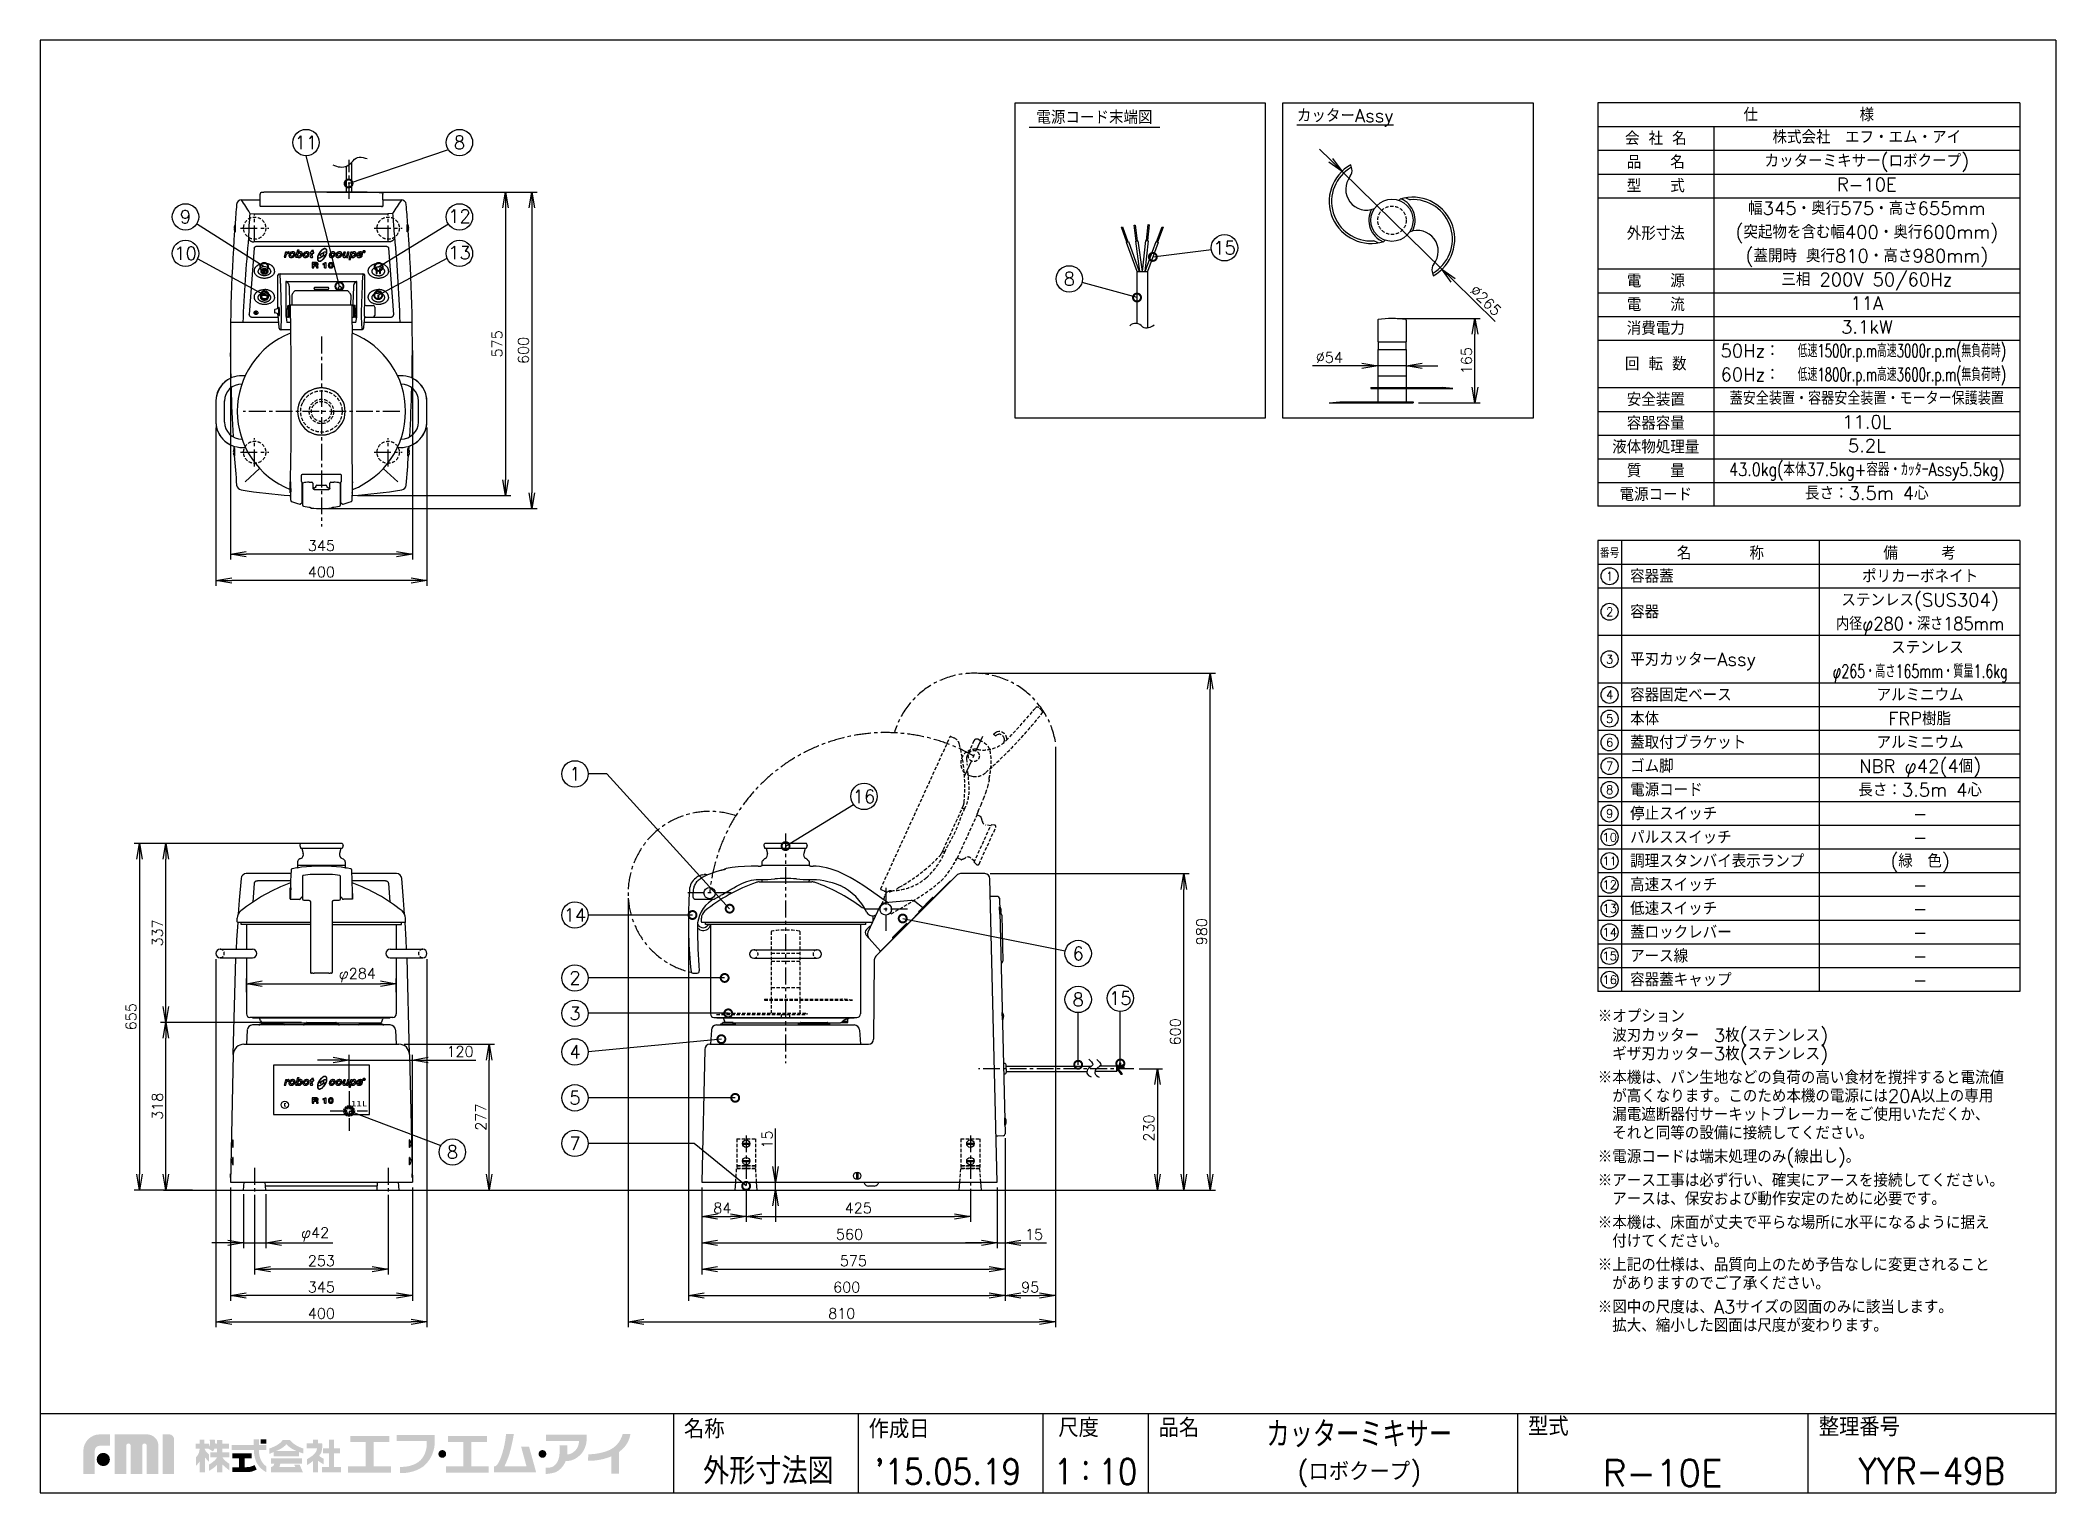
# Model space of a CAD drawing. Extents: x 230 to 4050, y 0 to 2754.
import ezdxf
from ezdxf.enums import TextEntityAlignment as Align

# ---------------------------------------------------------------- set-up
doc = ezdxf.new("R2010")
doc.units = 0
doc.header["$PDMODE"] = 3
for name, pattern in [('CENTER', [50.8, 31.75, -6.35, 6.35, -6.35]), ('HIDDEN', [9.525, 6.35, -3.175]), ('PHANTOM', [63.5, 31.75, -6.35, 6.35, -6.35, 6.35, -6.35])]:
    doc.linetypes.add(name, pattern=pattern)
doc.layers.get('0').update_dxf_attribs({"linetype": 'CONTINUOUS'})
doc.layers.get('DEFPOINTS').update_dxf_attribs({"linetype": 'CONTINUOUS'})
for name, color, linetype in [('DANMEN', 7, 'CONTINUOUS'), ('SIYOU', 7, 'CONTINUOUS'), ('SUNPOU', 7, 'CONTINUOUS'), ('WAKU', 7, 'CONTINUOUS')]:
    doc.layers.add(name, color=color, linetype=linetype)
doc.styles.add('MSゴシック', font='MS Gothic.ttf')
doc.styles.get("Standard").update_dxf_attribs({"font": 'SIMPLEX.shx', "bigfont": 'extfont.shx'})
doc.dimstyles.get("Standard").update_dxf_attribs({"dimscale": 10, "dimtxt": 2, "dimasz": 3, "dimexe": 1, "dimexo": 1, "dimgap": 0.6, "dimtad": 3, "dimdec": 0, "dimzin": 0, "dimdsep": 46, "dimtxsty": 'STANDARD', "dimblk1": 'OPEN', "dimblk2": 'OPEN', "dimsah": 1, "dimcen": 1.5, "dimadec": 0, "dimazin": 0, "dimtfac": 1, "dimtdec": 0, "dimtmove": 0, "dimatfit": 0, "dimldrblk": 'DOTSMALL', "dimfxl": 1, "dimtvp": 1, "dimtolj": 1, "dimtzin": 0, "dimarcsym": 0})

msp = doc.modelspace()

# ---------------------------------------------------------------- texts
at = {"color": 2}
msp.add_text('E', height=5, dxfattribs=at).set_placement((691.8, 732.8))
at = {"color": 2, "style": 'MSゴシック', "width": 1.5}
msp.add_text('11L', height=10, dxfattribs=at).set_placement((819, 732.8))
at = {"layer": 'SIYOU', "color": 1}
msp.add_text('電源コード末端図', height=25, dxfattribs=at).set_placement((2228, 2608.7), align=Align.MIDDLE)
for s, p in [('%%UカッターAssy', (2611.7, 2598.2)), ('※オプション', (3182, 891)), ('\u3000波刃カッター\u30003枚(ステンレス)', (3182, 854.7)), ('\u3000ギザ刃カッター3枚(ステンレス)', (3182, 819.7)), ('※本機は、パン生地などの負荷の高い食材を撹拌すると電流値', (3182, 774.7)), ('\u3000が高くなります。このため本機の電源には20A以上の専用', (3182, 739.7)), ('\u3000漏電遮断器付サーキットブレーカーをご使用いただくか、', (3182, 704.7)), ('\u3000それと同等の設備に接続してください。', (3182, 669.7)), ('※電源コードは端末処理のみ(線出し)。', (3182, 624.7)), ('※アース工事は必ず行い、確実にアースを接続してください。', (3182, 579.7)), ('\u3000アースは、保安および動作安定のために必要です。', (3182, 544.7)), ('※本機は、床面が丈夫で平らな場所に水平になるように据え', (3182, 499.7)), ('\u3000付けてください。', (3182, 464.7)), ('※上記の仕様は、品質向上のため予告なしに変更されること', (3182, 419.7)), ('\u3000がありますのでご了承ください。', (3182, 384.7)), ('※図中の尺度は、A3サイズの図面のみに該当します。', (3182, 339.7)), ('\u3000拡大、縮小した図面は尺度が変わります。', (3182, 304.7))]:
    msp.add_text(s, height=25, dxfattribs=at).set_placement(p)
at = {"layer": 'SIYOU'}
for s, p in [('仕\u3000\u3000\u3000\u3000\u3000\u3000\u3000様', (3582, 2612.5)), ('会 社 名', (3292, 2567.5)), ('品\u3000\u3000名', (3292, 2522.5)), ('型\u3000\u3000式', (3292, 2477.5)), ('外形寸法', (3292, 2387.5)), ('電\u3000\u3000源', (3292, 2297.5)), ('電\u3000\u3000流', (3292, 2252.5)), ('消費電力', (3292, 2207.5)), ('回 転 数', (3292, 2140)), ('安全装置', (3292.1, 2072.5)), ('容器容量', (3292, 2027.5)), ('液体物処理量', (3292, 1982.5)), ('質\u3000\u3000量', (3292, 1937.5)), ('電源コード', (3292, 1892.5))]:
    msp.add_text(s, height=25, dxfattribs=at).set_placement(p, align=Align.MIDDLE_CENTER)
at = {"layer": 'SIYOU', "color": 1}
for s, p in [('株式会社\u3000エフ・エム・アイ', (3692, 2570)), ('カッターミキサー(ロボクープ)', (3692, 2525)), ('R-10E', (3692, 2480)), ('幅345・奥行575・高さ655mm', (3692, 2435)), ('(突起物を含む幅400・奥行600mm)', (3692, 2390)), ('(蓋開時 奥行810・高さ980mm)', (3692, 2345)), ('三相 200V 50/60Hz', (3692, 2300)), ('11A', (3692, 2255)), ('3.1kW', (3692, 2210)), ('11.0L', (3692, 2030)), ('5.2L', (3692, 1985)), ('長さ：3.5m 4心', (3692, 1895)), ('ポリカーボネイト', (3793, 1737.5)), ('ステンレス(SUS304)', (3793, 1692.5)), ('\u3000ステンレス', (3793, 1602.5)), ('アルミニウム', (3793, 1512.5)), ('FRP樹脂', (3792, 1467.5)), ('アルミニウム', (3793, 1422.5)), ('NBR φ42(4個)', (3793, 1377.5)), ('長さ：3.5m 4心', (3793, 1332.5)), ('-', (3793, 1287.5)), ('-', (3793, 1242.5)), ('(緑\u3000色)', (3793, 1197.5)), ('-', (3793, 1152.5)), ('-', (3793, 1107.5)), ('-', (3793, 1062.5)), ('-', (3793, 1017.5)), ('-', (3793, 972.5))]:
    msp.add_text(s, height=25, dxfattribs=at).set_placement(p, align=Align.MIDDLE_CENTER)
for s, p in [('50Hz：', (3414.7, 2165)), ('60Hz：', (3414.7, 2120))]:
    msp.add_text(s, height=25, dxfattribs=at).set_placement(p, align=Align.MIDDLE_LEFT)
for s, width, p in [('低速1500r.p.m高速3000r.p.m(無負荷時)', 0.65, (3758.3, 2165)), ('低速1800r.p.m高速3600r.p.m(無負荷時)', 0.65, (3758.3, 2120)), ('蓋安全装置・容器安全装置・モーター保護装置', 0.9, (3692, 2075)), ('43.0kg(本体37.5kg+容器・ｶｯﾀｰAssy5.5kg)', 0.8, (3692, 1940)), ('内径φ280・深さ185mm', 0.9, (3793, 1647.5)), ('φ265・高さ165mm・質量1.6kg', 0.7, (3793, 1557.5))]:
    msp.add_text(s, height=25, dxfattribs=dict(at, width=width)).set_placement(p, align=Align.MIDDLE_CENTER)
at = {"layer": 'SIYOU'}
for s, height, p in [('名\u3000\u3000\u3000\u3000称', 25, (3414.5, 1782.5)), ('備\u3000\u3000\u3000考', 25, (3792, 1782.5)), ('番号', 16.07, (3204.5, 1782.5)), ('1', 16.1, (3204.5, 1737.5)), ('2', 16.1, (3204.5, 1670)), ('3', 16.1, (3204.5, 1580)), ('4', 16.1, (3204.5, 1512.5)), ('5', 16.1, (3204.5, 1467.5)), ('6', 16.1, (3204.5, 1422.5)), ('7', 16.1, (3204.5, 1377.5)), ('8', 16.1, (3204.5, 1332.5)), ('9', 16.1, (3204.5, 1287.5)), ('10', 16.07, (3204.5, 1242.5)), ('11', 16.07, (3204.5, 1197.5)), ('12', 16.07, (3204.5, 1152.5)), ('13', 16.07, (3204.5, 1107.5)), ('14', 16.07, (3204.5, 1062.5)), ('15', 16.07, (3204.5, 1017.5)), ('16', 16.07, (3204.5, 972.5))]:
    msp.add_text(s, height=height, dxfattribs=at).set_placement(p, align=Align.MIDDLE)
for s, p in [('容器蓋', (3243.4, 1737.5)), ('容器', (3243.4, 1670)), ('平刃カッターAssy', (3243.4, 1580)), ('容器固定ベース', (3243.4, 1512.5)), ('本体', (3243.4, 1467.5)), ('蓋取付ブラケット', (3243.4, 1422.5)), ('ゴム脚', (3243.4, 1377.5)), ('電源コード', (3243.4, 1332.5)), ('停止スイッチ', (3243.4, 1287.5)), ('パルススイッチ', (3243.4, 1242.5)), ('調理スタンバイ表示ランプ', (3243.4, 1197.5)), ('高速スイッチ', (3243.4, 1152.5)), ('低速スイッチ', (3243.4, 1107.5)), ('蓋ロックレバー', (3243.4, 1062.5)), ('アース線', (3243.4, 1017.5)), ('容器蓋キャップ', (3243.4, 972.5))]:
    msp.add_text(s, height=25, dxfattribs=at).set_placement(p, align=Align.MIDDLE_LEFT)
at = {"layer": 'SUNPOU'}
for s, p in [('11', (733.7, 2559.7)), ('8', (1024.5, 2559.7)), ('9', (505.2, 2418.7)), ('12', (1024.5, 2420)), ('15', (2474.5, 2360.2)), ('10', (505.2, 2349.6)), ('13', (1024.5, 2350.9)), ('8', (2180.4, 2301.2)), ('1', (1243.4, 1362.7)), ('16', (1791.3, 1320)), ('14', (1243.4, 1095.2)), ('6', (2197.2, 1022.2)), ('2', (1243.4, 975.9)), ('3', (1243.4, 908.9)), ('8', (2197.2, 935.1)), ('15', (2277.1, 937.4)), ('4', (1243.4, 835.7)), ('5', (1243.4, 748.6)), ('8', (1011.1, 645.9)), ('7', (1243.4, 662.2))]:
    msp.add_text(s, height=25, dxfattribs=at).set_placement(p, align=Align.MIDDLE)
at = {"layer": 'SUNPOU', "insert": (2113.6, 489.7), "char_height": 20, "attachment_point": 5}
msp.add_mtext('\\A1;15', dxfattribs=at)
at = {"layer": 'WAKU'}
for s, p in [('名称', (1450, 103.1)), ('作成日', (1800, 103.1)), ('尺度', (2159.5, 105.4)), ('品名', (2349.7, 105.4)), ('型式', (3049.9, 108)), ('整理番号', (3600.9, 107.1))]:
    msp.add_text(s, height=35, dxfattribs=at).set_placement(p)
at = {"layer": 'WAKU', "color": 1, "width": 0.8}
msp.add_text('カッターミキサー', height=50, dxfattribs=at).set_placement((2730, 112.5), align=Align.MIDDLE)
at = {"layer": 'WAKU', "color": 1, "width": 0.9}
for s, height, p in [('外形寸法図', 50, (1610, 16)), ("'15.05.19", 48, (1950, 16)), ('1：10', 48, (2230, 16)), ('YYR-49B', 50, (3815, 16))]:
    msp.add_text(s, height=height, dxfattribs=at).set_placement(p, align=Align.CENTER)
at = {"layer": 'WAKU', "color": 1}
for s, height, p in [('(ロボクープ)', 35, (2730, 37.5)), ('R-10E', 50, (3305, 37.5))]:
    msp.add_text(s, height=height, dxfattribs=at).set_placement(p, align=Align.MIDDLE)

# ---------------------------------------------------------------- blocks, each defined once
blk = doc.blocks.new('_DotSmall')
at = {"color": 0, "linetype": 'ByBlock', "const_width": 0.5}
blk.add_lwpolyline([(-0.0625, 0, 1), (0.0625, 0, 1)], format="xyb", close=True, dxfattribs=at)
blk = doc.blocks.new('_OPEN')
at = {"color": 0, "linetype": 'ByBlock'}
for p, q in [((-1, 0.17), (0, 0)), ((0, 0), (-1, -0.17)), ((0, 0), (-1, 0))]:
    blk.add_line(p, q, dxfattribs=at)
blk = doc.blocks.new('*D2')
at = {"layer": 'DEFPOINTS', "color": 0}
for p in [(1483.6, 588.6), (1567.9, 573.7), (1567.9, 523.7)]:
    blk.add_point(p, dxfattribs=at)
at = {"layer": 'SUNPOU', "color": 0, "lineweight": -2}
for p, q in [((1483.6, 578.6), (1483.6, 513.7)), ((1567.9, 563.7), (1567.9, 513.7)), ((1513.6, 523.7), (1537.9, 523.7))]:
    blk.add_line(p, q, dxfattribs=at)
at = {"layer": 'SUNPOU', "color": 0, "lineweight": -2, "xscale": 30, "yscale": 30, "zscale": 30, "rotation": 180}
blk.add_blockref('_OPEN', (1483.6, 523.7), dxfattribs=at)
at = {"layer": 'SUNPOU', "color": 0, "lineweight": -2, "xscale": 30, "yscale": 30, "zscale": 30}
blk.add_blockref('_OPEN', (1567.9, 523.7), dxfattribs=at)
at = {"layer": 'SUNPOU', "color": 0, "insert": (1522.7, 539.7), "char_height": 20, "attachment_point": 5}
blk.add_mtext('\\A1;84', dxfattribs=at)
blk = doc.blocks.new('*D3')
at = {"layer": 'DEFPOINTS', "color": 0}
for p in [(1567.9, 573.7), (1992.9, 573.7), (1992.9, 523.7)]:
    blk.add_point(p, dxfattribs=at)
at = {"layer": 'SUNPOU', "color": 0, "lineweight": -2}
for p, q in [((1567.9, 563.7), (1567.9, 513.7)), ((1992.9, 563.7), (1992.9, 513.7)), ((1597.9, 523.7), (1962.9, 523.7))]:
    blk.add_line(p, q, dxfattribs=at)
at = {"layer": 'SUNPOU', "color": 0, "lineweight": -2, "xscale": 30, "yscale": 30, "zscale": 30, "rotation": 180}
blk.add_blockref('_OPEN', (1567.9, 523.7), dxfattribs=at)
at = {"layer": 'SUNPOU', "color": 0, "lineweight": -2, "xscale": 30, "yscale": 30, "zscale": 30}
blk.add_blockref('_OPEN', (1992.9, 523.7), dxfattribs=at)
at = {"layer": 'SUNPOU', "color": 0, "insert": (1780.4, 539.7), "char_height": 20, "attachment_point": 5}
blk.add_mtext('\\A1;425', dxfattribs=at)
blk = doc.blocks.new('*D4')
at = {"layer": 'DEFPOINTS', "color": 0}
for p in [(1483.6, 588.6), (2043.9, 588.7), (2043.9, 473.7)]:
    blk.add_point(p, dxfattribs=at)
at = {"layer": 'SUNPOU', "color": 0, "lineweight": -2}
for p, q in [((1483.6, 578.6), (1483.6, 463.7)), ((2043.9, 578.7), (2043.9, 463.7)), ((1513.6, 473.7), (2013.9, 473.7))]:
    blk.add_line(p, q, dxfattribs=at)
at = {"layer": 'SUNPOU', "color": 0, "lineweight": -2, "xscale": 30, "yscale": 30, "zscale": 30, "rotation": 180}
blk.add_blockref('_OPEN', (1483.6, 473.7), dxfattribs=at)
at = {"layer": 'SUNPOU', "color": 0, "lineweight": -2, "xscale": 30, "yscale": 30, "zscale": 30}
blk.add_blockref('_OPEN', (2043.9, 473.7), dxfattribs=at)
at = {"layer": 'SUNPOU', "color": 0, "insert": (1763.8, 489.7), "char_height": 20, "attachment_point": 5}
blk.add_mtext('\\A1;560', dxfattribs=at)
blk = doc.blocks.new('*D5')
at = {"layer": 'DEFPOINTS', "color": 0}
for p in [(562.8, 1021.4), (962.8, 1021.4), (962.8, 323.7)]:
    blk.add_point(p, dxfattribs=at)
at = {"layer": 'SUNPOU', "color": 0, "lineweight": -2}
for p, q in [((562.8, 1011.4), (562.8, 313.7)), ((962.8, 1011.4), (962.8, 313.7)), ((592.8, 323.7), (932.8, 323.7))]:
    blk.add_line(p, q, dxfattribs=at)
at = {"layer": 'SUNPOU', "color": 0, "lineweight": -2, "xscale": 30, "yscale": 30, "zscale": 30, "rotation": 180}
blk.add_blockref('_OPEN', (562.8, 323.7), dxfattribs=at)
at = {"layer": 'SUNPOU', "color": 0, "lineweight": -2, "xscale": 30, "yscale": 30, "zscale": 30}
blk.add_blockref('_OPEN', (962.8, 323.7), dxfattribs=at)
at = {"layer": 'SUNPOU', "color": 0, "insert": (762.8, 339.7), "char_height": 20, "attachment_point": 5}
blk.add_mtext('\\A1;400', dxfattribs=at)
blk = doc.blocks.new('*D6')
at = {"layer": 'DEFPOINTS', "color": 0}
for p in [(2154, 1423.8), (1344.1, 1137), (2154, 323.7)]:
    blk.add_point(p, dxfattribs=at)
at = {"layer": 'SUNPOU', "color": 0, "lineweight": -2}
for p, q in [((2154, 1413.8), (2154, 313.7)), ((1344.1, 1127), (1344.1, 313.7)), ((1374.1, 323.7), (2124, 323.7))]:
    blk.add_line(p, q, dxfattribs=at)
at = {"layer": 'SUNPOU', "color": 0, "lineweight": -2, "xscale": 30, "yscale": 30, "zscale": 30, "rotation": 180}
blk.add_blockref('_OPEN', (1344.1, 323.7), dxfattribs=at)
at = {"layer": 'SUNPOU', "color": 0, "lineweight": -2, "xscale": 30, "yscale": 30, "zscale": 30}
blk.add_blockref('_OPEN', (2154, 323.7), dxfattribs=at)
at = {"layer": 'SUNPOU', "color": 0, "insert": (1749.1, 339.7), "char_height": 20, "attachment_point": 5}
blk.add_mtext('\\A1;810', dxfattribs=at)
blk = doc.blocks.new('*D7')
at = {"layer": 'DEFPOINTS', "color": 0}
for p in [(468, 891.7), (735.3, 891.7), (528.5, 573.7)]:
    blk.add_point(p, dxfattribs=at)
at = {"layer": 'SUNPOU', "color": 0, "lineweight": -2}
for p, q in [((725.3, 891.7), (458, 891.7)), ((468, 603.7), (468, 861.7)), ((518.5, 573.7), (458, 573.7))]:
    blk.add_line(p, q, dxfattribs=at)
at = {"layer": 'SUNPOU', "color": 0, "lineweight": -2, "xscale": 30, "yscale": 30, "zscale": 30}
for p, rotation in [((468, 891.7), 90), ((468, 573.7), 270)]:
    blk.add_blockref('_OPEN', p, dxfattribs=dict(at, rotation=rotation))
at = {"layer": 'SUNPOU', "color": 0, "insert": (452, 732.7), "char_height": 20, "attachment_point": 5, "rotation": 90}
blk.add_mtext('\\A1;318', dxfattribs=at)
blk = doc.blocks.new('*D8')
at = {"layer": 'DEFPOINTS', "color": 0}
for p in [(468, 1231), (734.8, 1231), (529.7, 891.7)]:
    blk.add_point(p, dxfattribs=at)
at = {"layer": 'SUNPOU', "color": 0, "lineweight": -2}
for p, q in [((724.8, 1231), (458, 1231)), ((468, 921.7), (468, 1201)), ((519.7, 891.7), (458, 891.7))]:
    blk.add_line(p, q, dxfattribs=at)
at = {"layer": 'SUNPOU', "color": 0, "lineweight": -2, "xscale": 30, "yscale": 30, "zscale": 30}
for p, rotation in [((468, 1231), 90), ((468, 891.7), 270)]:
    blk.add_blockref('_OPEN', p, dxfattribs=dict(at, rotation=rotation))
at = {"layer": 'SUNPOU', "color": 0, "insert": (452, 1061.3), "char_height": 20, "attachment_point": 5, "rotation": 90}
blk.add_mtext('\\A1;337', dxfattribs=at)
blk = doc.blocks.new('*D9')
at = {"layer": 'DEFPOINTS', "color": 0}
for p in [(734.8, 1231), (418, 573.7), (528.5, 573.7)]:
    blk.add_point(p, dxfattribs=at)
at = {"layer": 'SUNPOU', "color": 0, "lineweight": -2}
for p, q in [((724.8, 1231), (408, 1231)), ((418, 1201), (418, 603.7)), ((518.5, 573.7), (408, 573.7))]:
    blk.add_line(p, q, dxfattribs=at)
at = {"layer": 'SUNPOU', "color": 0, "lineweight": -2, "xscale": 30, "yscale": 30, "zscale": 30}
for p, rotation in [((418, 1231), 90), ((418, 573.7), 270)]:
    blk.add_blockref('_OPEN', p, dxfattribs=dict(at, rotation=rotation))
at = {"layer": 'SUNPOU', "color": 0, "insert": (402, 902.3), "char_height": 20, "attachment_point": 5, "rotation": 90}
blk.add_mtext('\\A1;655', dxfattribs=at)
blk = doc.blocks.new('*D10')
at = {"layer": 'DEFPOINTS', "color": 0}
for p in [(590.4, 588.9), (935.2, 588.9), (590.4, 373.7)]:
    blk.add_point(p, dxfattribs=at)
at = {"layer": 'SUNPOU', "color": 0, "lineweight": -2}
for p, q in [((590.4, 578.9), (590.4, 363.7)), ((935.2, 578.9), (935.2, 363.7)), ((905.2, 373.7), (620.4, 373.7))]:
    blk.add_line(p, q, dxfattribs=at)
at = {"layer": 'SUNPOU', "color": 0, "lineweight": -2, "xscale": 30, "yscale": 30, "zscale": 30, "rotation": 180}
blk.add_blockref('_OPEN', (590.4, 373.7), dxfattribs=at)
at = {"layer": 'SUNPOU', "color": 0, "lineweight": -2, "xscale": 30, "yscale": 30, "zscale": 30}
blk.add_blockref('_OPEN', (935.2, 373.7), dxfattribs=at)
at = {"layer": 'SUNPOU', "color": 0, "insert": (762.8, 389.7), "char_height": 20, "attachment_point": 5}
blk.add_mtext('\\A1;345', dxfattribs=at)
blk = doc.blocks.new('*D11')
at = {"layer": 'DEFPOINTS', "color": 0}
for p in [(909.8, 850.2), (1080.9, 850.2), (1022.8, 573.7)]:
    blk.add_point(p, dxfattribs=at)
at = {"layer": 'SUNPOU', "color": 0, "lineweight": -2}
for p, q in [((919.8, 850.2), (1090.9, 850.2)), ((1080.9, 603.7), (1080.9, 820.2)), ((1032.8, 573.7), (1090.9, 573.7))]:
    blk.add_line(p, q, dxfattribs=at)
at = {"layer": 'SUNPOU', "color": 0, "lineweight": -2, "xscale": 30, "yscale": 30, "zscale": 30}
for p, rotation in [((1080.9, 850.2), 90), ((1080.9, 573.7), 270)]:
    blk.add_blockref('_OPEN', p, dxfattribs=dict(at, rotation=rotation))
at = {"layer": 'SUNPOU', "color": 0, "insert": (1064.9, 711.9), "char_height": 20, "attachment_point": 5, "rotation": 90}
blk.add_mtext('\\A1;277', dxfattribs=at)
blk = doc.blocks.new('*D12')
at = {"layer": 'DEFPOINTS', "color": 0}
for p in [(562.8, 2029.7), (962.8, 2029.7), (562.8, 1729.5)]:
    blk.add_point(p, dxfattribs=at)
at = {"layer": 'SUNPOU', "color": 0, "lineweight": -2}
for p, q in [((562.8, 2019.7), (562.8, 1719.5)), ((962.8, 2019.7), (962.8, 1719.5)), ((932.8, 1729.5), (592.8, 1729.5))]:
    blk.add_line(p, q, dxfattribs=at)
at = {"layer": 'SUNPOU', "color": 0, "lineweight": -2, "xscale": 30, "yscale": 30, "zscale": 30, "rotation": 180}
blk.add_blockref('_OPEN', (562.8, 1729.5), dxfattribs=at)
at = {"layer": 'SUNPOU', "color": 0, "lineweight": -2, "xscale": 30, "yscale": 30, "zscale": 30}
blk.add_blockref('_OPEN', (962.8, 1729.5), dxfattribs=at)
at = {"layer": 'SUNPOU', "color": 0, "insert": (762.8, 1745.5), "char_height": 20, "attachment_point": 5}
blk.add_mtext('\\A1;400', dxfattribs=at)
blk = doc.blocks.new('*D13')
at = {"layer": 'DEFPOINTS', "color": 0}
for p in [(615.3, 576.2), (657.3, 575.9), (615.3, 473.7)]:
    blk.add_point(p, dxfattribs=at)
at = {"layer": 'SUNPOU', "color": 0, "lineweight": -2}
for p, q in [((615.3, 566.2), (615.3, 463.7)), ((657.3, 565.9), (657.3, 463.7)), ((585.3, 473.7), (555.3, 473.7)), ((615.3, 473.7), (657.3, 473.7)), ((687.3, 473.7), (784.5, 473.7))]:
    blk.add_line(p, q, dxfattribs=at)
at = {"layer": 'SUNPOU', "color": 0, "lineweight": -2, "xscale": 30, "yscale": 30, "zscale": 30}
blk.add_blockref('_OPEN', (615.3, 473.7), dxfattribs=at)
at = {"layer": 'SUNPOU', "color": 0, "lineweight": -2, "xscale": 30, "yscale": 30, "zscale": 30, "rotation": 180}
blk.add_blockref('_OPEN', (657.3, 473.7), dxfattribs=at)
at = {"layer": 'SUNPOU', "color": 0, "insert": (750.9, 489.7), "char_height": 20, "attachment_point": 5}
blk.add_mtext('\\A1;φ42', dxfattribs=at)
blk = doc.blocks.new('*D14')
at = {"layer": 'DEFPOINTS', "color": 0}
for p in [(636.3, 573.9), (889.3, 573.9), (636.3, 423.7)]:
    blk.add_point(p, dxfattribs=at)
at = {"layer": 'SUNPOU', "color": 0, "lineweight": -2}
for p, q in [((636.3, 563.9), (636.3, 413.7)), ((889.3, 563.9), (889.3, 413.7)), ((859.3, 423.7), (666.3, 423.7))]:
    blk.add_line(p, q, dxfattribs=at)
at = {"layer": 'SUNPOU', "color": 0, "lineweight": -2, "xscale": 30, "yscale": 30, "zscale": 30, "rotation": 180}
blk.add_blockref('_OPEN', (636.3, 423.7), dxfattribs=at)
at = {"layer": 'SUNPOU', "color": 0, "lineweight": -2, "xscale": 30, "yscale": 30, "zscale": 30}
blk.add_blockref('_OPEN', (889.3, 423.7), dxfattribs=at)
at = {"layer": 'SUNPOU', "color": 0, "insert": (762.8, 439.7), "char_height": 20, "attachment_point": 5}
blk.add_mtext('\\A1;253', dxfattribs=at)
blk = doc.blocks.new('*D15')
at = {"layer": 'DEFPOINTS', "color": 0}
for p in [(935.2, 820.3), (815.3, 761), (935.2, 590.7)]:
    blk.add_point(p, dxfattribs=at)
at = {"layer": 'SUNPOU', "color": 0, "lineweight": -2}
for p, q in [((785.3, 820.3), (755.3, 820.3)), ((815.3, 771), (815.3, 830.3)), ((815.3, 820.3), (935.2, 820.3)), ((935.2, 600.7), (935.2, 830.3)), ((965.2, 820.3), (1055.8, 820.3))]:
    blk.add_line(p, q, dxfattribs=at)
at = {"layer": 'SUNPOU', "color": 0, "lineweight": -2, "xscale": 30, "yscale": 30, "zscale": 30}
blk.add_blockref('_OPEN', (815.3, 820.3), dxfattribs=at)
at = {"layer": 'SUNPOU', "color": 0, "lineweight": -2, "xscale": 30, "yscale": 30, "zscale": 30, "rotation": 180}
blk.add_blockref('_OPEN', (935.2, 820.3), dxfattribs=at)
at = {"layer": 'SUNPOU', "color": 0, "insert": (1025.5, 836.3), "char_height": 20, "attachment_point": 5}
blk.add_mtext('\\A1;120', dxfattribs=at)
blk = doc.blocks.new('*D16')
at = {"layer": 'DEFPOINTS', "color": 0}
for p in [(762.8, 2465.6), (821.5, 1890.3), (1111.7, 1890.3)]:
    blk.add_point(p, dxfattribs=at)
at = {"layer": 'SUNPOU', "color": 0, "lineweight": -2}
for p, q in [((772.8, 2465.6), (1121.7, 2465.6)), ((1111.7, 2435.6), (1111.7, 1920.3)), ((831.5, 1890.3), (1121.7, 1890.3))]:
    blk.add_line(p, q, dxfattribs=at)
at = {"layer": 'SUNPOU', "color": 0, "lineweight": -2, "xscale": 30, "yscale": 30, "zscale": 30}
for p, rotation in [((1111.7, 2465.6), 90), ((1111.7, 1890.3), 270)]:
    blk.add_blockref('_OPEN', p, dxfattribs=dict(at, rotation=rotation))
at = {"layer": 'SUNPOU', "color": 0, "insert": (1095.7, 2178), "char_height": 20, "attachment_point": 5, "rotation": 90}
blk.add_mtext('\\A1;575', dxfattribs=at)
blk = doc.blocks.new('*D17')
at = {"layer": 'DEFPOINTS', "color": 0}
for p in [(921.5, 2465.6), (762.8, 1865.6), (1161.7, 1865.6)]:
    blk.add_point(p, dxfattribs=at)
at = {"layer": 'SUNPOU', "color": 0, "lineweight": -2}
for p, q in [((931.5, 2465.6), (1171.7, 2465.6)), ((1161.7, 2435.6), (1161.7, 1895.6)), ((772.8, 1865.6), (1171.7, 1865.6))]:
    blk.add_line(p, q, dxfattribs=at)
at = {"layer": 'SUNPOU', "color": 0, "lineweight": -2, "xscale": 30, "yscale": 30, "zscale": 30}
for p, rotation in [((1161.7, 2465.6), 90), ((1161.7, 1865.6), 270)]:
    blk.add_blockref('_OPEN', p, dxfattribs=dict(at, rotation=rotation))
at = {"layer": 'SUNPOU', "color": 0, "insert": (1145.7, 2165.6), "char_height": 20, "attachment_point": 5, "rotation": 90}
blk.add_mtext('\\A1;600', dxfattribs=at)
blk = doc.blocks.new('*D18')
at = {"layer": 'DEFPOINTS', "color": 0}
for p in [(2792.1, 2226.1), (2949.3, 2226.1), (2832, 2066.1)]:
    blk.add_point(p, dxfattribs=at)
at = {"layer": 'SUNPOU', "color": 0, "lineweight": -2}
for p, q in [((2802.1, 2226.1), (2959.3, 2226.1)), ((2949.3, 2096.1), (2949.3, 2196.1)), ((2842, 2066.1), (2959.3, 2066.1))]:
    blk.add_line(p, q, dxfattribs=at)
at = {"layer": 'SUNPOU', "color": 0, "lineweight": -2, "xscale": 30, "yscale": 30, "zscale": 30}
for p, rotation in [((2949.3, 2226.1), 90), ((2949.3, 2066.1), 270)]:
    blk.add_blockref('_OPEN', p, dxfattribs=dict(at, rotation=rotation))
at = {"layer": 'SUNPOU', "color": 0, "insert": (2933.3, 2146.1), "char_height": 20, "attachment_point": 5, "rotation": 90}
blk.add_mtext('\\A1;165', dxfattribs=at)
blk = doc.blocks.new('*D19')
at = {"layer": 'DEFPOINTS', "color": 0}
for p in [(2697.4, 2505), (2886.6, 2319.5)]:
    blk.add_point(p, dxfattribs=at)
at = {"layer": 'SUNPOU', "color": 0, "lineweight": -2}
for p, q in [((2676, 2526.1), (2654.6, 2547.1)), ((2697.4, 2505), (2886.6, 2319.5)), ((2908, 2298.5), (2987.6, 2220.4))]:
    blk.add_line(p, q, dxfattribs=at)
at = {"layer": 'SUNPOU', "color": 0, "lineweight": -2, "xscale": 30, "yscale": 30, "zscale": 30}
for p, rotation in [((2697.4, 2505), 315.5472933142421), ((2886.6, 2319.5), 135.5472933142421)]:
    blk.add_blockref('_OPEN', p, dxfattribs=dict(at, rotation=rotation))
at = {"layer": 'SUNPOU', "color": 0, "insert": (2969.7, 2260.3), "char_height": 20, "attachment_point": 5, "rotation": 315.5473}
blk.add_mtext('\\A1;∅265', dxfattribs=at)
blk = doc.blocks.new('*D20')
at = {"layer": 'DEFPOINTS', "color": 0}
for p in [(2765, 2136.3), (2819, 2136.3), (2819, 2136.3)]:
    blk.add_point(p, dxfattribs=at)
at = {"layer": 'SUNPOU', "color": 0, "lineweight": -2}
for p, q in [((2735, 2136.3), (2641.6, 2136.3)), ((2819, 2136.3), (2765, 2136.3)), ((2849, 2136.3), (2879, 2136.3))]:
    blk.add_line(p, q, dxfattribs=at)
at = {"layer": 'SUNPOU', "color": 0, "lineweight": -2, "xscale": 30, "yscale": 30, "zscale": 30}
blk.add_blockref('_OPEN', (2765, 2136.3), dxfattribs=at)
at = {"layer": 'SUNPOU', "color": 0, "lineweight": -2, "xscale": 30, "yscale": 30, "zscale": 30, "rotation": 180}
blk.add_blockref('_OPEN', (2819, 2136.3), dxfattribs=at)
at = {"layer": 'SUNPOU', "color": 0, "insert": (2673.3, 2152.3), "char_height": 20, "attachment_point": 5}
blk.add_mtext('\\A1;%%c54', dxfattribs=at)
blk = doc.blocks.new('*D21')
at = {"layer": 'DEFPOINTS', "color": 0}
for p in [(2302.7, 803.7), (2337.8, 573.7), (2347.3, 573.7)]:
    blk.add_point(p, dxfattribs=at)
at = {"layer": 'SUNPOU', "color": 0, "lineweight": -2}
for p, q in [((2312.7, 803.7), (2357.3, 803.7)), ((2347.3, 773.7), (2347.3, 603.7)), ((2347.8, 573.7), (2357.3, 573.7))]:
    blk.add_line(p, q, dxfattribs=at)
at = {"layer": 'SUNPOU', "color": 0, "lineweight": -2, "xscale": 30, "yscale": 30, "zscale": 30}
for p, rotation in [((2347.3, 803.7), 90), ((2347.3, 573.7), 270)]:
    blk.add_blockref('_OPEN', p, dxfattribs=dict(at, rotation=rotation))
at = {"layer": 'SUNPOU', "color": 0, "insert": (2331.3, 691.2), "char_height": 20, "attachment_point": 5, "rotation": 90}
blk.add_mtext('\\A1;230', dxfattribs=at)
blk = doc.blocks.new('*D22')
at = {"layer": 'DEFPOINTS', "color": 0}
for p in [(904.8, 965), (620.8, 938.9), (904.8, 938.9)]:
    blk.add_point(p, dxfattribs=at)
at = {"layer": 'SUNPOU', "color": 0, "lineweight": -2}
for p, q in [((620.8, 948.9), (620.8, 975)), ((650.8, 965), (874.8, 965)), ((904.8, 948.9), (904.8, 975))]:
    blk.add_line(p, q, dxfattribs=at)
at = {"layer": 'SUNPOU', "color": 0, "lineweight": -2, "xscale": 30, "yscale": 30, "zscale": 30, "rotation": 180}
blk.add_blockref('_OPEN', (620.8, 965), dxfattribs=at)
at = {"layer": 'SUNPOU', "color": 0, "lineweight": -2, "xscale": 30, "yscale": 30, "zscale": 30}
blk.add_blockref('_OPEN', (904.8, 965), dxfattribs=at)
at = {"layer": 'SUNPOU', "color": 0, "insert": (830.9, 981), "char_height": 20, "attachment_point": 5}
blk.add_mtext('\\A1;φ284', dxfattribs=at)
blk = doc.blocks.new('*D23')
at = {"layer": 'DEFPOINTS', "color": 0}
for p in [(2020.1, 1173.7), (2397.3, 1173.7), (2164.4, 573.7)]:
    blk.add_point(p, dxfattribs=at)
at = {"layer": 'SUNPOU', "color": 0, "lineweight": -2}
for p, q in [((2030.1, 1173.7), (2407.3, 1173.7)), ((2397.3, 603.7), (2397.3, 1143.7)), ((2174.4, 573.7), (2407.3, 573.7))]:
    blk.add_line(p, q, dxfattribs=at)
at = {"layer": 'SUNPOU', "color": 0, "lineweight": -2, "xscale": 30, "yscale": 30, "zscale": 30}
for p, rotation in [((2397.3, 1173.7), 90), ((2397.3, 573.7), 270)]:
    blk.add_blockref('_OPEN', p, dxfattribs=dict(at, rotation=rotation))
at = {"layer": 'SUNPOU', "color": 0, "insert": (2381.3, 873.7), "char_height": 20, "attachment_point": 5, "rotation": 90}
blk.add_mtext('\\A1;600', dxfattribs=at)
blk = doc.blocks.new('*D24')
at = {"layer": 'DEFPOINTS', "color": 0}
for p in [(1623.7, 588.7), (1623.7, 588.7), (1623.7, 573.7)]:
    blk.add_point(p, dxfattribs=at)
at = {"layer": 'SUNPOU', "color": 0, "lineweight": -2}
for p, q in [((1623.7, 618.7), (1623.7, 690.2)), ((1623.7, 573.7), (1623.7, 588.7)), ((1623.7, 543.7), (1623.7, 513.7))]:
    blk.add_line(p, q, dxfattribs=at)
at = {"layer": 'SUNPOU', "color": 0, "lineweight": -2, "xscale": 30, "yscale": 30, "zscale": 30}
for p, rotation in [((1623.7, 588.7), 270), ((1623.7, 573.7), 90)]:
    blk.add_blockref('_OPEN', p, dxfattribs=dict(at, rotation=rotation))
at = {"layer": 'SUNPOU', "color": 0, "insert": (1607.7, 669.4), "char_height": 20, "attachment_point": 5, "rotation": 90}
blk.add_mtext('\\A1;15', dxfattribs=at)
blk = doc.blocks.new('*D25')
at = {"layer": 'DEFPOINTS', "color": 0}
for p in [(1999.4, 1553.5), (2447.3, 1553.5), (2387.5, 573.7)]:
    blk.add_point(p, dxfattribs=at)
at = {"layer": 'SUNPOU', "color": 0, "lineweight": -2}
for p, q in [((2009.4, 1553.5), (2457.3, 1553.5)), ((2447.3, 603.7), (2447.3, 1523.5)), ((2397.5, 573.7), (2457.3, 573.7))]:
    blk.add_line(p, q, dxfattribs=at)
at = {"layer": 'SUNPOU', "color": 0, "lineweight": -2, "xscale": 30, "yscale": 30, "zscale": 30}
for p, rotation in [((2447.3, 1553.5), 90), ((2447.3, 573.7), 270)]:
    blk.add_blockref('_OPEN', p, dxfattribs=dict(at, rotation=rotation))
at = {"layer": 'SUNPOU', "color": 0, "insert": (2431.3, 1063.6), "char_height": 20, "attachment_point": 5, "rotation": 90}
blk.add_mtext('\\A1;980', dxfattribs=at)
blk = doc.blocks.new('*D26')
at = {"layer": 'DEFPOINTS', "color": 0}
for p in [(590.4, 2165.4), (935.2, 2175.4), (590.4, 1779.5)]:
    blk.add_point(p, dxfattribs=at)
at = {"layer": 'SUNPOU', "color": 0, "lineweight": -2}
for p, q in [((590.4, 2155.4), (590.4, 1769.5)), ((935.2, 2165.4), (935.2, 1769.5)), ((905.2, 1779.5), (620.4, 1779.5))]:
    blk.add_line(p, q, dxfattribs=at)
at = {"layer": 'SUNPOU', "color": 0, "lineweight": -2, "xscale": 30, "yscale": 30, "zscale": 30, "rotation": 180}
blk.add_blockref('_OPEN', (590.4, 1779.5), dxfattribs=at)
at = {"layer": 'SUNPOU', "color": 0, "lineweight": -2, "xscale": 30, "yscale": 30, "zscale": 30}
blk.add_blockref('_OPEN', (935.2, 1779.5), dxfattribs=at)
at = {"layer": 'SUNPOU', "color": 0, "insert": (762.8, 1795.5), "char_height": 20, "attachment_point": 5}
blk.add_mtext('\\A1;345', dxfattribs=at)
blk = doc.blocks.new('*D27')
at = {"layer": 'DEFPOINTS', "color": 0}
for p in [(1458.3, 1080.4), (2058.7, 681.9), (2058.7, 373.7)]:
    blk.add_point(p, dxfattribs=at)
at = {"layer": 'SUNPOU', "color": 0, "lineweight": -2}
for p, q in [((1458.3, 1070.4), (1458.3, 363.7)), ((2058.7, 671.9), (2058.7, 363.7)), ((1488.3, 373.7), (2028.7, 373.7))]:
    blk.add_line(p, q, dxfattribs=at)
at = {"layer": 'SUNPOU', "color": 0, "lineweight": -2, "xscale": 30, "yscale": 30, "zscale": 30, "rotation": 180}
blk.add_blockref('_OPEN', (1458.3, 373.7), dxfattribs=at)
at = {"layer": 'SUNPOU', "color": 0, "lineweight": -2, "xscale": 30, "yscale": 30, "zscale": 30}
blk.add_blockref('_OPEN', (2058.7, 373.7), dxfattribs=at)
at = {"layer": 'SUNPOU', "color": 0, "insert": (1758.5, 389.7), "char_height": 20, "attachment_point": 5}
blk.add_mtext('\\A1;600', dxfattribs=at)
blk = doc.blocks.new('*D28')
at = {"layer": 'DEFPOINTS', "color": 0}
for p in [(2154, 1386.7), (2058.7, 681.9), (2154, 373.7)]:
    blk.add_point(p, dxfattribs=at)
at = {"layer": 'SUNPOU', "color": 0, "lineweight": -2}
for p, q in [((2154, 1376.7), (2154, 363.7)), ((2058.7, 671.9), (2058.7, 363.7)), ((2088.7, 373.7), (2124, 373.7))]:
    blk.add_line(p, q, dxfattribs=at)
at = {"layer": 'SUNPOU', "color": 0, "lineweight": -2, "xscale": 30, "yscale": 30, "zscale": 30, "rotation": 180}
blk.add_blockref('_OPEN', (2058.7, 373.7), dxfattribs=at)
at = {"layer": 'SUNPOU', "color": 0, "lineweight": -2, "xscale": 30, "yscale": 30, "zscale": 30}
blk.add_blockref('_OPEN', (2154, 373.7), dxfattribs=at)
at = {"layer": 'SUNPOU', "color": 0, "insert": (2106.3, 389.7), "char_height": 20, "attachment_point": 5}
blk.add_mtext('\\A1;95', dxfattribs=at)
blk = doc.blocks.new('*D29')
at = {"layer": 'DEFPOINTS', "color": 0}
for p in [(2058.7, 681.9), (1483.7, 588.9), (2058.7, 423.7)]:
    blk.add_point(p, dxfattribs=at)
at = {"layer": 'SUNPOU', "color": 0, "lineweight": -2}
for p, q in [((2058.7, 671.9), (2058.7, 413.7)), ((1483.7, 578.9), (1483.7, 413.7)), ((1513.7, 423.7), (2028.7, 423.7))]:
    blk.add_line(p, q, dxfattribs=at)
at = {"layer": 'SUNPOU', "color": 0, "lineweight": -2, "xscale": 30, "yscale": 30, "zscale": 30, "rotation": 180}
blk.add_blockref('_OPEN', (1483.7, 423.7), dxfattribs=at)
at = {"layer": 'SUNPOU', "color": 0, "lineweight": -2, "xscale": 30, "yscale": 30, "zscale": 30}
blk.add_blockref('_OPEN', (2058.7, 423.7), dxfattribs=at)
at = {"layer": 'SUNPOU', "color": 0, "insert": (1771.2, 439.7), "char_height": 20, "attachment_point": 5}
blk.add_mtext('\\A1;575', dxfattribs=at)

# ---------------------------------------------------------------- dimensions: what is measured, and where the dimension line sits
at = {"layer": 'SUNPOU'}
dim = msp.add_diameter_dim_2p(p1=(2697.4, 2505), p2=(2886.6, 2319.5), dimstyle='STANDARD', dxfattribs=at)
dim.commit()
dim.dimension.update_dxf_attribs({"geometry": '*D19', "text_midpoint": (2958.5, 2248.9), "dimtype": 163})
for base, p1, p2, picture, middle in [((1111.7, 1890.3), (762.8, 2465.6), (821.5, 1890.3), '*D16', (1095.7, 2178)), ((1161.7, 1865.6), (921.5, 2465.6), (762.8, 1865.6), '*D17', (1145.7, 2165.6)), ((468, 891.7), (528.5, 573.7), (735.3, 891.7), '*D7', (452, 732.7)), ((1080.8894732, 850.1719754), (1022.7563257, 573.6719754), (909.8216615, 850.1719754), '*D11', (1064.8894732, 711.9219754)), ((1623.7, 588.7), (1623.7, 573.7), (1623.7, 588.7), '*D24', (1607.7, 669.4))]:
    dim = msp.add_linear_dim(base=base, p1=p1, p2=p2, angle=90, dimstyle='STANDARD', dxfattribs=at)
    dim.commit()
    dim.dimension.update_dxf_attribs({"geometry": picture, "text_midpoint": middle})
for base, p1, p2, text, picture, middle in [((2949.3, 2226.1), (2832, 2066.1), (2792.1, 2226.1), '165', '*D18', (2933.3, 2146.1)), ((418, 573.7), (734.8, 1231), (528.5, 573.7), '655', '*D9', (402, 902.3)), ((468, 1231), (529.7, 891.7), (734.8, 1231), '337', '*D8', (452, 1061.3))]:
    dim = msp.add_linear_dim(base=base, p1=p1, p2=p2, angle=90, text=text, dimstyle='STANDARD', dxfattribs=at)
    dim.commit()
    dim.dimension.update_dxf_attribs({"geometry": picture, "text_midpoint": middle})
for base, p1, p2, picture, middle in [((590.4, 1779.5), (935.2, 2175.4), (590.4, 2165.4), '*D26', (762.8, 1795.5)), ((562.8, 1729.5), (962.8, 2029.7), (562.8, 2029.7), '*D12', (762.8, 1745.5)), ((2154, 323.7), (1344.1, 1137), (2154, 1423.8), '*D6', (1749.1, 339.7)), ((2154, 373.7), (2058.7, 681.9), (2154, 1386.7), '*D28', (2106.3, 389.7)), ((2058.7, 373.7), (1458.3, 1080.4), (2058.7, 681.9), '*D27', (1758.5, 389.7)), ((962.8, 323.7), (562.8, 1021.4), (962.8, 1021.4), '*D5', (762.8, 339.7)), ((2058.7, 423.7), (1483.6, 588.9), (2058.7, 681.9), '*D29', (1771.2, 439.7)), ((590.4, 373.7), (935.2, 588.9), (590.4, 588.9), '*D10', (762.8, 389.7)), ((636.3, 423.7), (889.3, 573.9), (636.3, 573.9), '*D14', (762.8, 439.7)), ((2043.9, 473.7), (1483.6, 588.6), (2043.9, 588.7), '*D4', (1763.8, 489.7)), ((1992.9, 523.7), (1567.9, 573.7), (1992.9, 573.7), '*D3', (1780.4, 539.7))]:
    dim = msp.add_linear_dim(base=base, p1=p1, p2=p2, dimstyle='STANDARD', dxfattribs=at)
    dim.commit()
    dim.dimension.update_dxf_attribs({"geometry": picture, "text_midpoint": middle})
for base, p1, p2, text, picture, middle in [((2819, 2136.3), (2765, 2136.3), (2819, 2136.3), '%%c<>', '*D20', (2673.3, 2136.3)), ((615.3, 473.7), (657.3, 575.9), (615.3, 576.2), 'φ<>', '*D13', (750.9, 473.7))]:
    dim = msp.add_linear_dim(base=base, p1=p1, p2=p2, text=text, dimstyle='STANDARD', dxfattribs=at)
    dim.commit()
    dim.dimension.update_dxf_attribs({"geometry": picture, "text_midpoint": middle, "dimtype": 160})
for base, p1, p2, picture, middle in [((2447.3, 1553.5), (2387.5, 573.7), (1999.4, 1553.5), '*D25', (2431.3, 1063.6)), ((2397.3, 1173.7), (2164.4, 573.7), (2020.1, 1173.7), '*D23', (2381.3, 873.7))]:
    dim = msp.add_linear_dim(base=base, p1=p1, p2=p2, angle=90, dimstyle='STANDARD', override={"dimarcsym": 1}, dxfattribs=at)
    dim.commit()
    dim.dimension.update_dxf_attribs({"geometry": picture, "text_midpoint": middle})
dim = msp.add_linear_dim(base=(904.8, 965), p1=(620.8, 938.9), p2=(904.8, 938.9), angle=0, text='φ<>', dimstyle='STANDARD', override={"dimarcsym": 1}, dxfattribs=at)
dim.commit()
dim.dimension.update_dxf_attribs({"geometry": '*D22', "text_midpoint": (830.9, 965), "dimtype": 161})
for base, p1, p2, picture, middle in [((935.2, 820.3), (815.3, 761), (935.2, 590.7), '*D15', (1025.5, 820.3)), ((1567.9, 523.7), (1483.6, 588.6), (1567.9, 573.7), '*D2', (1522.7, 523.7))]:
    dim = msp.add_linear_dim(base=base, p1=p1, p2=p2, dimstyle='STANDARD', dxfattribs=at)
    dim.commit()
    dim.dimension.update_dxf_attribs({"geometry": picture, "text_midpoint": middle, "dimtype": 160})
dim = msp.add_linear_dim(base=(2347.3, 573.7), p1=(2302.7, 803.7), p2=(2337.8, 573.7), angle=90, dimstyle='STANDARD', override={"dimarcsym": 1}, dxfattribs=at)
dim.commit()
dim.dimension.update_dxf_attribs({"geometry": '*D21', "text_midpoint": (2347.3, 691.2), "dimtype": 160})

# ---------------------------------------------------------------- hatches: boundary and pattern name
at = {"layer": 'WAKU'}
h = msp.add_hatch(color=1, dxfattribs=at)
edge = h.paths.add_edge_path()
edge.add_spline(control_points=[(311.6, 35.7), (311.6, 35.7), (311.6, 79.3), (311.6, 79.3), (311.6, 96.6), (325.6, 110.6), (342.9, 110.6), (342.9, 110.6), (362.3, 110.6), (362.3, 110.6), (362.3, 110.6), (362.3, 89.1), (362.3, 89.1), (362.3, 89.1), (342.9, 89.1), (342.9, 89.1), (337.5, 89.1), (333.1, 84.7), (333.1, 79.3), (333.1, 79.3), (333.1, 35.7), (333.1, 35.7), (333.1, 35.7), (311.6, 35.7), (311.6, 35.7)], knot_values=[0, 0, 0, 0, 1, 1, 1, 2, 2, 2, 3, 3, 3, 4, 4, 4, 5, 5, 5, 6, 6, 6, 7, 7, 7, 8, 8, 8, 8], degree=3, periodic=0)
h = msp.add_hatch(color=1, dxfattribs=at)
edge = h.paths.add_edge_path()
edge.add_spline(control_points=[(453.5, 35.7), (453.5, 35.7), (431.7, 35.7), (431.7, 35.7), (431.7, 35.7), (431.7, 89.1), (431.7, 89.1), (431.7, 91.4), (429.8, 93.3), (427.5, 93.3), (425.2, 93.3), (423.3, 91.4), (423.3, 89.1), (423.3, 89.1), (423.3, 35.7), (423.3, 35.7), (423.3, 35.7), (401.2, 35.7), (401.2, 35.7), (401.2, 35.7), (401.2, 89.1), (401.2, 89.1), (401.2, 91.4), (399.4, 93.3), (397.1, 93.3), (394.7, 93.3), (392.8, 91.4), (392.8, 89.1), (392.8, 89.1), (392.8, 35.7), (392.8, 35.7), (392.8, 35.7), (370.8, 35.7), (370.8, 35.7), (370.8, 35.7), (370.8, 110.6), (370.8, 110.6), (370.8, 110.6), (402.5, 110.6), (402.5, 110.6), (402.5, 110.6), (432.2, 110.6), (432.2, 110.6), (444.1, 110.6), (453.8, 101), (453.8, 89.1), (453.8, 89.1), (453.8, 87.1), (453.8, 87.1), (453.8, 83.8), (453.8, 35.7), (453.8, 35.7), (453.8, 35.7), (453.5, 35.7), (453.5, 35.7)], knot_values=[0, 0, 0, 0, 1, 1, 1, 2, 2, 2, 3, 3, 3, 4, 4, 4, 5, 5, 5, 6, 6, 6, 7, 7, 7, 8, 8, 8, 9, 9, 9, 10, 10, 10, 11, 11, 11, 12, 12, 12, 13, 13, 13, 14, 14, 14, 15, 15, 15, 16, 16, 16, 17, 17, 17, 18, 18, 18, 18], degree=3, periodic=0)
h = msp.add_hatch(color=1, dxfattribs=at)
edge = h.paths.add_edge_path()
edge.add_spline(control_points=[(462.1, 35.7), (462.1, 35.7), (462.1, 110.7), (462.1, 110.7), (462.1, 110.7), (473.9, 110.7), (473.9, 110.7), (479.3, 110.7), (483.7, 106.3), (483.7, 100.9), (483.7, 100.9), (483.7, 35.7), (483.7, 35.7), (483.7, 35.7), (462.1, 35.7), (462.1, 35.7)], knot_values=[0, 0, 0, 0, 1, 1, 1, 2, 2, 2, 3, 3, 3, 4, 4, 4, 5, 5, 5, 5], degree=3, periodic=0)
h = msp.add_hatch(color=1, dxfattribs=at)
edge = h.paths.add_edge_path(flags=16)
edge.add_spline(control_points=[(588.4, 54.7), (588.4, 54.7), (584.4, 57.2), (580.4, 60.7), (577.9, 62.8), (576.3, 65.3), (575.3, 67), (575.3, 67), (575.3, 67.2), (575.3, 67.2), (575.3, 67.2), (588.2, 67.2), (588.2, 67.2), (588.2, 67.2), (588.2, 76.7), (588.2, 76.7), (588.2, 76.7), (575.3, 76.7), (575.3, 76.7), (575.3, 76.7), (575.3, 83.5), (575.3, 83.5), (575.3, 83.5), (587.4, 83.5), (587.4, 83.5), (587.4, 83.5), (587.4, 93), (587.4, 93), (587.4, 93), (575.3, 93), (575.3, 93), (575.3, 93), (575.3, 100.2), (575.3, 100.2), (575.3, 100.2), (565.2, 100.2), (565.2, 100.2), (565.2, 100.2), (565.2, 93), (565.2, 93), (565.2, 93), (561.5, 93), (561.5, 93), (561.4, 97.2), (560.7, 100.3), (560.7, 100.3), (560.7, 100.3), (551.3, 100.3), (551.3, 100.3), (551.3, 100.3), (551.4, 92.5), (551.3, 90.8), (551.2, 89.8), (550.3, 88.3), (549.5, 87.1), (549.5, 87.1), (549.5, 93), (549.5, 93), (549.5, 93), (541.2, 93), (541.2, 93), (541.2, 93), (541.2, 100.3), (541.2, 100.3), (541.2, 100.3), (532.1, 100.3), (532.1, 100.3), (532.1, 100.3), (532.1, 93), (532.1, 93), (532.1, 93), (524.2, 93), (524.2, 93), (524.2, 93), (524.2, 83.3), (524.2, 83.3), (524.2, 83.3), (532.1, 83.3), (532.1, 83.3), (532.1, 83.3), (532.1, 83.2), (532.1, 83.2), (531.9, 81.5), (530.9, 75), (529.1, 72.2), (527, 69), (524.9, 67.3), (524.9, 67.3), (524.9, 67.3), (524.9, 50.7), (524.9, 50.7), (524.9, 50.7), (530, 56), (532.1, 59.6), (532.1, 59.6), (532.1, 38.9), (532.1, 38.9), (532.1, 38.9), (541.2, 38.9), (541.2, 38.9), (541.2, 38.9), (541.2, 38.9), (541.2, 38.9), (541.2, 38.9), (542.4, 38.9), (542.4, 38.9), (542.4, 38.9), (542.4, 66.7), (542.4, 66.7), (544.8, 63.3), (550, 58.5), (550, 58.5), (550, 58.5), (550, 72.5), (550, 72.5), (550, 72.5), (546.1, 75.6), (544.3, 77.9), (542.8, 79.7), (541.8, 82.3), (541.5, 83.3), (541.5, 83.3), (548.8, 83.3), (548.8, 83.3), (548.8, 83.3), (557.2, 78.3), (557.2, 78.3), (557.2, 78.3), (558.9, 80.5), (560.2, 83.5), (560.2, 83.5), (565.2, 83.5), (565.2, 83.5), (565.2, 83.5), (565.2, 76.7), (565.2, 76.7), (565.2, 76.7), (552.1, 76.7), (552.1, 76.7), (552.1, 76.7), (552.1, 67.2), (552.1, 67.2), (552.1, 67.2), (564.9, 67.2), (564.9, 67.2), (564.1, 65.4), (562.2, 62.3), (558.3, 59.3), (552.6, 54.8), (549.7, 53.3), (549.7, 53.3), (549.7, 53.3), (549.7, 41.3), (549.7, 41.3), (549.7, 41.3), (561.4, 48.1), (565.2, 53), (565.2, 53), (565.2, 38.9), (565.2, 38.9), (565.2, 38.9), (575.3, 38.9), (575.3, 38.9), (575.3, 38.9), (575.3, 53.3), (575.3, 53.3), (580, 48.8), (588.4, 42.3), (588.4, 42.3), (588.4, 42.3), (588.4, 54.7), (588.4, 54.7)], knot_values=[0, 0, 0, 0, 1, 1, 1, 2, 2, 2, 3, 3, 3, 4, 4, 4, 5, 5, 5, 6, 6, 6, 7, 7, 7, 8, 8, 8, 9, 9, 9, 10, 10, 10, 11, 11, 11, 12, 12, 12, 13, 13, 13, 14, 14, 14, 15, 15, 15, 16, 16, 16, 17, 17, 17, 18, 18, 18, 19, 19, 19, 20, 20, 20, 21, 21, 21, 22, 22, 22, 23, 23, 23, 24, 24, 24, 25, 25, 25, 26, 26, 26, 27, 27, 27, 28, 28, 28, 29, 29, 29, 30, 30, 30, 31, 31, 31, 32, 32, 32, 33, 33, 33, 34, 34, 34, 35, 35, 35, 36, 36, 36, 37, 37, 37, 38, 38, 38, 39, 39, 39, 40, 40, 40, 41, 41, 41, 42, 42, 42, 43, 43, 43, 44, 44, 44, 45, 45, 45, 46, 46, 46, 47, 47, 47, 48, 48, 48, 49, 49, 49, 50, 50, 50, 51, 51, 51, 52, 52, 52, 53, 53, 53, 54, 54, 54, 55, 55, 55, 56, 56, 56, 57, 57, 57, 57], degree=3, periodic=0)
h = msp.add_hatch(color=1, dxfattribs=at)
edge = h.paths.add_edge_path()
edge.add_spline(control_points=[(649.2, 60), (647.3, 63.5), (645.9, 67.8), (645.1, 72), (644.6, 75.4), (644.4, 78.9), (644.3, 81.1), (644.3, 81.1), (658.1, 81.1), (658.1, 81.1), (658.1, 81.1), (658.1, 90.6), (658.1, 90.6), (658.1, 90.6), (644.4, 90.6), (644.4, 90.6), (644.4, 90.6), (644.4, 100.9), (644.4, 100.9), (644.4, 100.9), (634.3, 100.9), (634.3, 100.9), (634.3, 100.9), (634.3, 90.6), (634.3, 90.6), (634.3, 90.6), (592.7, 90.6), (592.7, 90.6), (592.7, 90.6), (592.7, 81.1), (592.7, 81.1), (592.7, 81.1), (634.7, 81.1), (634.7, 81.1), (634.8, 78.6), (635.1, 74.5), (635.8, 70.4), (636.7, 65.3), (638.5, 59.8), (640.9, 55.5), (646.1, 46), (654.9, 40.9), (655.7, 40.4), (656.5, 39.9), (658.6, 39.1), (658.6, 39.1), (658.6, 39.1), (658.6, 49.7), (658.6, 49.7), (656.1, 51.4), (651.9, 55.1), (649.2, 60)], knot_values=[0, 0, 0, 0, 1, 1, 1, 2, 2, 2, 3, 3, 3, 4, 4, 4, 5, 5, 5, 6, 6, 6, 7, 7, 7, 8, 8, 8, 9, 9, 9, 10, 10, 10, 11, 11, 11, 12, 12, 12, 13, 13, 13, 14, 14, 14, 15, 15, 15, 16, 16, 16, 17, 17, 17, 17], degree=3, periodic=0)
for points in [[(658.1, 92.7), (647.7, 92.7), (647.7, 100.9), (658.1, 100.9)], [(786.9, 48.7), (786.9, 74.6), (797.8, 74.6), (797.8, 84.4), (786.9, 84.4), (786.9, 100.3), (777.1, 100.3), (777.1, 84.4), (766, 84.4), (766, 74.6), (777.1, 74.6), (777.1, 48.7), (763.7, 48.7), (763.7, 38.8), (800.2, 38.8), (800.2, 48.7)], [(861.7, 50), (861.7, 96.3), (891.3, 96.3), (891.3, 107.8), (817.7, 107.8), (817.7, 96.3), (846.5, 96.3), (846.5, 50), (813.5, 50), (813.5, 38.1), (894.8, 38.1), (894.8, 50)], [(1047, 50), (1047, 96.3), (1076.5, 96.3), (1076.5, 107.8), (1003, 107.8), (1003, 96.3), (1031.8, 96.3), (1031.8, 50), (998.7, 50), (998.7, 38.1), (1080, 38.1), (1080, 50)]]:
    msp.add_hatch(color=1, dxfattribs=at).paths.add_polyline_path(points)
h = msp.add_hatch(color=1, dxfattribs=at)
edge = h.paths.add_edge_path()
edge.add_spline(control_points=[(677.5, 79.3), (680.6, 80.6), (683.3, 81.9), (685, 82.8), (690, 85.7), (695, 89.3), (695.9, 91.8), (696, 91.8), (696.2, 91.9), (696.5, 91.7), (696.6, 91.1), (702.1, 86.5), (706.2, 83.8), (709, 82.1), (712, 80.6), (714.9, 79.3), (714.9, 79.3), (677.5, 79.3), (677.5, 79.3)], knot_values=[0, 0, 0, 0, 1, 1, 1, 2, 2, 2, 3, 3, 3, 4, 4, 4, 5, 5, 5, 6, 6, 6, 6], degree=3, periodic=0)
edge = h.paths.add_edge_path(flags=16)
edge.add_spline(control_points=[(728.6, 83.7), (728.6, 83.7), (722.3, 85.7), (715.7, 89.3), (706.4, 94.4), (703, 100.2), (703, 100.2), (703, 100.2), (689.6, 100.2), (689.6, 100.2), (689.6, 100.2), (686.1, 94), (677.8, 89.7), (669.5, 85.4), (664, 83.7), (664, 83.7), (664, 83.7), (664, 73.6), (664, 73.6), (664, 73.6), (668, 75.2), (672.6, 77.2), (672.6, 77.2), (672.6, 69.2), (672.6, 69.2), (672.6, 69.2), (720.2, 69.2), (720.2, 69.2), (720.2, 69.2), (720.2, 77.1), (720.2, 77.1), (725, 75.3), (728.6, 74.4), (728.6, 74.4), (728.6, 74.4), (728.6, 83.7), (728.6, 83.7)], knot_values=[0, 0, 0, 0, 1, 1, 1, 2, 2, 2, 3, 3, 3, 4, 4, 4, 5, 5, 5, 6, 6, 6, 7, 7, 7, 8, 8, 8, 9, 9, 9, 10, 10, 10, 11, 11, 11, 12, 12, 12, 12], degree=3, periodic=0)
h = msp.add_hatch(color=1, dxfattribs=at)
edge = h.paths.add_edge_path()
edge.add_spline(control_points=[(767.1, 64.3), (767.1, 64.3), (762.7, 66.7), (760.6, 68.3), (759.8, 68.9), (759.1, 69.6), (758.5, 70.3), (760.1, 72), (761.4, 73.9), (762.3, 75.7), (765.5, 82.6), (764.2, 93.7), (764.2, 93.7), (764.2, 93.7), (756.6, 93.7), (756.6, 93.7), (756.6, 93.7), (756.6, 100.3), (756.6, 100.3), (756.6, 100.3), (746.6, 100.3), (746.6, 100.3), (746.6, 100.3), (746.6, 93.7), (746.6, 93.7), (746.6, 93.7), (734.9, 93.7), (734.9, 93.7), (734.9, 93.7), (734.9, 83.8), (734.9, 83.8), (734.9, 83.8), (754.5, 83.8), (754.5, 83.8), (754.2, 79.5), (750.6, 74), (747, 71.1), (743.2, 68.2), (735.3, 63.4), (735.3, 63.4), (735.3, 63.4), (735.3, 52.2), (735.3, 52.2), (735.3, 52.2), (738.8, 54), (744.1, 58), (744.9, 58.6), (745.9, 59.3), (746.8, 60.1), (746.8, 60.1), (746.8, 38.8), (746.8, 38.8), (746.8, 38.8), (756.5, 38.8), (756.5, 38.8), (756.5, 38.8), (756.5, 60.5), (756.5, 60.5), (760.9, 57.2), (767.1, 53.8), (767.1, 53.8), (767.1, 53.8), (767.1, 64.3), (767.1, 64.3)], knot_values=[0, 0, 0, 0, 1, 1, 1, 2, 2, 2, 3, 3, 3, 4, 4, 4, 5, 5, 5, 6, 6, 6, 7, 7, 7, 8, 8, 8, 9, 9, 9, 10, 10, 10, 11, 11, 11, 12, 12, 12, 13, 13, 13, 14, 14, 14, 15, 15, 15, 16, 16, 16, 17, 17, 17, 18, 18, 18, 19, 19, 19, 20, 20, 20, 21, 21, 21, 21], degree=3, periodic=0)
h = msp.add_hatch(color=1, dxfattribs=at)
edge = h.paths.add_edge_path()
edge.add_spline(control_points=[(977.5, 98), (977.5, 98), (977.5, 100.1), (977.5, 100.1), (977.5, 101.5), (977.5, 102.2), (977.5, 102.3), (977.5, 102.3), (977.5, 109.3), (977.5, 109.3), (977.5, 109.3), (905.4, 109.3), (905.4, 109.3), (905.4, 109.3), (905.4, 98), (905.4, 98), (905.4, 98), (962.4, 98), (962.4, 98), (962.6, 94.1), (962.9, 85.8), (960.5, 78.7), (958.1, 71.4), (955, 66), (950.7, 61.6), (942, 52.6), (925.9, 48.3), (911.6, 49), (911.6, 49), (911.6, 48.9), (911.6, 48.9), (911.6, 48.9), (911.6, 37.2), (911.6, 37.2), (911.6, 37.2), (911.6, 37.2), (911.6, 37.2), (929.1, 36.4), (949.3, 42.4), (960.3, 53.7), (965.5, 59.2), (970.2, 65.7), (973.5, 74.2), (976.7, 82.2), (977.5, 89.6), (977.5, 94.7), (977.5, 96), (977.5, 97.1), (977.5, 98), (977.5, 98), (977.5, 98), (977.5, 98)], knot_values=[0, 0, 0, 0, 1, 1, 1, 2, 2, 2, 3, 3, 3, 4, 4, 4, 5, 5, 5, 6, 6, 6, 7, 7, 7, 8, 8, 8, 9, 9, 9, 10, 10, 10, 11, 11, 11, 12, 12, 12, 13, 13, 13, 14, 14, 14, 15, 15, 15, 16, 16, 16, 17, 17, 17, 17], degree=3, periodic=0)
h = msp.add_hatch(color=1, dxfattribs=at)
edge = h.paths.add_edge_path()
edge.add_spline(control_points=[(999.3, 73.5), (999.3, 69.4), (996, 66.1), (991.9, 66.1), (987.8, 66.1), (984.5, 69.4), (984.5, 73.5), (984.5, 77.6), (987.8, 80.9), (991.9, 80.9), (996, 80.9), (999.3, 77.6), (999.3, 73.5)], knot_values=[0, 0, 0, 0, 1, 1, 1, 2, 2, 2, 3, 3, 3, 4, 4, 4, 4], degree=3, periodic=0)
h = msp.add_hatch(color=1, dxfattribs=at)
edge = h.paths.add_edge_path()
edge.add_spline(control_points=[(1156.4, 87.3), (1156.4, 87.3), (1141.3, 87.3), (1141.3, 87.3), (1141.3, 87.3), (1151.5, 50.2), (1151.5, 50.2), (1151.5, 50.2), (1109.8, 50.2), (1109.8, 50.2), (1111, 52.5), (1113.6, 58.1), (1117.2, 67.7), (1122.9, 83.4), (1127.6, 111.2), (1127.6, 111.2), (1127.6, 111.2), (1112.7, 111.2), (1112.7, 111.2), (1112.7, 111.2), (1111.7, 92.5), (1104.2, 70.2), (1099.1, 54.9), (1094.6, 51.1), (1092.2, 50.2), (1092.2, 50.2), (1089.9, 50.2), (1089.9, 50.2), (1089.9, 50.2), (1089.9, 38.7), (1089.9, 38.7), (1089.9, 38.7), (1154.7, 38.7), (1154.7, 38.7), (1154.7, 38.7), (1164.6, 38.7), (1164.6, 38.7), (1164.6, 38.7), (1169.8, 38.7), (1169.8, 38.7), (1169.8, 38.7), (1156.4, 87.3), (1156.4, 87.3)], knot_values=[0, 0, 0, 0, 1, 1, 1, 2, 2, 2, 3, 3, 3, 4, 4, 4, 5, 5, 5, 6, 6, 6, 7, 7, 7, 8, 8, 8, 9, 9, 9, 10, 10, 10, 11, 11, 11, 12, 12, 12, 13, 13, 13, 14, 14, 14, 14], degree=3, periodic=0)
h = msp.add_hatch(color=1, dxfattribs=at)
edge = h.paths.add_edge_path()
edge.add_spline(control_points=[(1189.2, 73.5), (1189.2, 69.4), (1185.9, 66.1), (1181.8, 66.1), (1177.7, 66.1), (1174.4, 69.4), (1174.4, 73.5), (1174.4, 77.6), (1177.7, 80.9), (1181.8, 80.9), (1185.9, 80.9), (1189.2, 77.6), (1189.2, 73.5)], knot_values=[0, 0, 0, 0, 1, 1, 1, 2, 2, 2, 3, 3, 3, 4, 4, 4, 4], degree=3, periodic=0)
h = msp.add_hatch(color=1, dxfattribs=at)
edge = h.paths.add_edge_path()
edge.add_spline(control_points=[(1265.5, 101.6), (1265.5, 101.6), (1265.5, 109.8), (1265.5, 109.8), (1265.5, 109.8), (1188.5, 109.8), (1188.5, 109.8), (1188.5, 109.8), (1188.5, 98.2), (1188.5, 98.2), (1188.5, 98.2), (1251.3, 98.2), (1251.3, 98.2), (1251, 95.1), (1249.9, 85.4), (1244.5, 80.3), (1238, 74.2), (1233.2, 72.5), (1228.8, 72.5), (1228.8, 72.5), (1228.8, 72.5), (1228.8, 72.5), (1229.7, 81.5), (1228.7, 89.9), (1228.7, 89.9), (1228.7, 89.9), (1213.9, 89.9), (1213.9, 89.9), (1213.9, 89.9), (1214.9, 87.4), (1214.2, 74.5), (1213.5, 60.6), (1207.4, 52.9), (1202, 49.7), (1196.6, 46.5), (1187.6, 47.4), (1187.6, 47.4), (1187.6, 47.4), (1187.6, 35.7), (1187.6, 35.7), (1187.6, 35.7), (1192.3, 35.2), (1202.4, 37.6), (1211.4, 39.6), (1219.2, 46.4), (1224.9, 57.7), (1225.1, 58), (1225.6, 59.7), (1225.7, 60), (1232.7, 60.1), (1240.7, 60.6), (1252, 70.3), (1260.9, 77.9), (1264.3, 89.7), (1265.2, 96.1), (1265.2, 96.1), (1265.5, 101.6), (1265.5, 101.6)], knot_values=[0, 0, 0, 0, 1, 1, 1, 2, 2, 2, 3, 3, 3, 4, 4, 4, 5, 5, 5, 6, 6, 6, 7, 7, 7, 8, 8, 8, 9, 9, 9, 10, 10, 10, 11, 11, 11, 12, 12, 12, 13, 13, 13, 14, 14, 14, 15, 15, 15, 16, 16, 16, 17, 17, 17, 18, 18, 18, 19, 19, 19, 19], degree=3, periodic=0)
h = msp.add_hatch(color=1, dxfattribs=at)
edge = h.paths.add_edge_path()
edge.add_spline(control_points=[(1348.5, 111.4), (1348.5, 111.4), (1333.8, 111.4), (1333.8, 111.4), (1333.8, 111.1), (1329.6, 91), (1309.8, 81.4), (1302.4, 77.9), (1295.8, 76.3), (1290.2, 75.1), (1277.9, 72.5), (1268.8, 72.9), (1268.7, 72.9), (1268.7, 72.9), (1268.1, 60.5), (1268.1, 60.5), (1268.5, 60.5), (1278.8, 60), (1292.8, 62.9), (1298.3, 64.1), (1304.8, 65.7), (1312.2, 68.9), (1312.2, 68.9), (1312.2, 36.1), (1312.2, 36.1), (1312.2, 36.1), (1326.7, 36.1), (1326.7, 36.1), (1326.7, 36.1), (1326.7, 77), (1326.7, 77), (1347.1, 91.6), (1348.2, 110.4), (1348.5, 111.4)], knot_values=[0, 0, 0, 0, 1, 1, 1, 2, 2, 2, 3, 3, 3, 4, 4, 4, 5, 5, 5, 6, 6, 6, 7, 7, 7, 8, 8, 8, 9, 9, 9, 10, 10, 10, 11, 11, 11, 11], degree=3, periodic=0)
h = msp.add_hatch(color=1, dxfattribs=at)
edge = h.paths.add_edge_path()
edge.add_spline(control_points=[(336.8, 63), (336.8, 70), (342.4, 75.6), (349.4, 75.6), (356.4, 75.6), (362, 70), (362, 63), (362, 56), (356.4, 50.4), (349.4, 50.4), (342.4, 50.4), (336.8, 56), (336.8, 63)], knot_values=[0, 0, 0, 0, 1, 1, 1, 2, 2, 2, 3, 3, 3, 4, 4, 4, 4], degree=3, periodic=0)
h = msp.add_hatch(color=1, dxfattribs=at)
edge = h.paths.add_edge_path()
edge.add_spline(control_points=[(635.9, 52.4), (634.6, 51.7), (630.7, 49.8), (627.9, 49.2), (626.4, 48.8), (623.4, 48.4), (620.9, 48.4), (620.9, 48.4), (620.4, 48.4), (620.4, 48.4), (620.4, 48.4), (620.4, 48.4), (620.4, 48.4), (620.4, 48.4), (617.3, 48.4), (617.3, 48.4), (617.3, 48.4), (617.3, 65.2), (617.3, 65.2), (617.3, 65.2), (630.7, 65.2), (630.7, 65.2), (630.7, 65.2), (630.7, 74.6), (630.7, 74.6), (630.7, 74.6), (594, 74.6), (594, 74.6), (594, 74.6), (594, 65.2), (594, 65.2), (594, 65.2), (606.9, 65.2), (606.9, 65.2), (606.9, 65.2), (606.9, 48.4), (606.9, 48.4), (606.9, 48.4), (594, 48.4), (594, 48.4), (594, 48.4), (594, 39), (594, 39), (594, 39), (620.4, 39), (620.4, 39), (620.4, 39), (620.9, 39), (620.9, 39), (623.9, 39), (627.6, 39.4), (630, 39.9), (634.5, 41), (639.8, 43.7), (640.3, 44), (640.3, 44), (635.9, 52.4), (635.9, 52.4)], knot_values=[0, 0, 0, 0, 1, 1, 1, 2, 2, 2, 3, 3, 3, 4, 4, 4, 5, 5, 5, 6, 6, 6, 7, 7, 7, 8, 8, 8, 9, 9, 9, 10, 10, 10, 11, 11, 11, 12, 12, 12, 13, 13, 13, 14, 14, 14, 15, 15, 15, 16, 16, 16, 17, 17, 17, 18, 18, 18, 19, 19, 19, 19], degree=3, periodic=0)
h = msp.add_hatch(color=1, dxfattribs=at)
edge = h.paths.add_edge_path()
edge.add_spline(control_points=[(721.5, 53.2), (721.5, 53.2), (711.2, 53.2), (711.2, 53.2), (711.2, 53.2), (713.1, 49), (713.1, 49), (713.1, 49), (683.3, 49), (683.3, 49), (683.3, 49), (684.9, 54.8), (684.9, 54.8), (684.9, 54.8), (726.1, 54.8), (726.1, 54.8), (726.1, 54.8), (726.1, 65.1), (726.1, 65.1), (726.1, 65.1), (667.1, 65.1), (667.1, 65.1), (667.1, 65.1), (667.1, 54.8), (667.1, 54.8), (667.1, 54.8), (673.4, 54.8), (673.4, 54.8), (673.3, 53.9), (672.9, 52.3), (672, 51.4), (670.7, 50.2), (670.5, 49.9), (669.4, 49.4), (668.9, 49.2), (668.6, 49.1), (668.3, 49), (668.3, 49), (667.1, 49), (667.1, 49), (667.1, 49), (667.1, 38.9), (667.1, 38.9), (667.1, 38.9), (727.4, 38.9), (727.4, 38.9), (727.4, 38.9), (727.7, 38.9), (727.7, 38.9), (727.7, 38.9), (721.5, 53.2), (721.5, 53.2)], knot_values=[0, 0, 0, 0, 1, 1, 1, 2, 2, 2, 3, 3, 3, 4, 4, 4, 5, 5, 5, 6, 6, 6, 7, 7, 7, 8, 8, 8, 9, 9, 9, 10, 10, 10, 11, 11, 11, 12, 12, 12, 13, 13, 13, 14, 14, 14, 15, 15, 15, 16, 16, 16, 17, 17, 17, 17], degree=3, periodic=0)

# ---------------------------------------------------------------- linework, layer by layer
at = {"color": 2}
for p, q in [((820.3, 2465.6), (820.3, 2522.4)), ((810.3, 2465.6), (810.3, 2514.8)), ((2716, 2509.7), (2714, 2517.5)), ((2805.2, 2450), (2807.5, 2452.4)), ((2818.2, 2454.9), (2826.7, 2451.3)), ((627.2, 2425.4), (637.1, 2424.6)), ((637.1, 2424.6), (888.5, 2424.6)), ((898.4, 2425.4), (888.5, 2424.6)), ((891, 2371.3), (634.6, 2371.3)), ((2279.2, 2399.1), (2281, 2399.8)), ((2289.5, 2370.8), (2279.2, 2399.1)), ((2281, 2399.8), (2291.4, 2371.5)), ((2288.5, 2370.4), (2292.3, 2371.8)), ((2308.7, 2315.2), (2288.5, 2370.4)), ((2292.3, 2371.8), (2312.9, 2315.2)), ((2303.2, 2402.9), (2305.1, 2403.2)), ((2307.3, 2373), (2303.2, 2402.9)), ((2305.1, 2403.2), (2309.3, 2373.3)), ((2306.3, 2372.9), (2310.2, 2373.4)), ((2314.2, 2315.2), (2306.3, 2372.9)), ((2310.2, 2373.4), (2318.2, 2315.2)), ((2319.4, 2315.2), (2325.6, 2374.1)), ((2329.6, 2373.6), (2323.4, 2315.2)), ((2324.4, 2315.2), (2345, 2371.8)), ((2325.6, 2374.1), (2329.6, 2373.6)), ((2326.6, 2374), (2329.8, 2404)), ((2331.8, 2403.8), (2328.6, 2373.8)), ((2348.8, 2370.4), (2328.7, 2315.2)), ((2329.8, 2404), (2331.8, 2403.8)), ((2345, 2371.8), (2348.8, 2370.4)), ((2345.9, 2371.5), (2356.3, 2399.8)), ((2358.1, 2399.1), (2347.8, 2370.8)), ((2356.3, 2399.8), (2358.1, 2399.1)), ((2765.8, 2369.6), (2757.3, 2373.2)), ((2778.9, 2374.5), (2776.6, 2372.1)), ((635.5, 2359.4), (626.1, 2233.5)), ((641.5, 2363.4), (884.1, 2363.4)), ((694.9, 2352.1), (692.4, 2342.1)), ((692.4, 2342.1), (695.4, 2342.1)), ((697.8, 2352.1), (694.9, 2352.1)), ((695.4, 2342.1), (696.7, 2347.3)), ((697.3, 2350.4), (697.8, 2352.1)), ((697.6, 2350.7), (697.3, 2350.4)), ((700.9, 2349.8), (701.6, 2352.3)), ((704.3, 2346.1), (704.5, 2347.2)), ((717.4, 2355.8), (714, 2342.1)), ((714, 2342.1), (716.9, 2342.1)), ((716.9, 2342.1), (717.4, 2343.9)), ((720.5, 2355.8), (717.4, 2355.8)), ((717.4, 2343.7), (717.4, 2343.9)), ((719.2, 2350.6), (720.5, 2355.8)), ((742.1, 2352.1), (741.6, 2350)), ((741.6, 2350), (743.2, 2350)), ((743.2, 2350), (741.9, 2344.9)), ((743.7, 2352.1), (742.1, 2352.1)), ((744.4, 2354.8), (743.7, 2352.1)), ((747.5, 2354.8), (744.4, 2354.8)), ((745, 2344.9), (746.3, 2350)), ((745.3, 2332), (745.3, 2322.1)), ((752.6, 2332), (745.3, 2332)), ((746.1, 2341.9), (746.5, 2343.8)), ((746.3, 2350), (748.2, 2350)), ((746.8, 2352.1), (747.5, 2354.8)), ((748.7, 2352.1), (746.8, 2352.1)), ((748.2, 2350), (748.7, 2352.1)), ((748.2, 2327.6), (748.2, 2330.4)), ((748.2, 2330.4), (752.1, 2330.4)), ((767.8, 2352), (759, 2346.8)), ((760.6, 2341.1), (769.4, 2346.4)), ((771.6, 2331.7), (769.5, 2331.7)), ((771.6, 2322.1), (771.6, 2331.7)), ((788.1, 2345.7), (785.1, 2345.7)), ((785.8, 2348.4), (788.9, 2348.4)), ((788.9, 2348.4), (788.9, 2348.9)), ((805.2, 2352.1), (803.6, 2345.9)), ((808.2, 2352.1), (805.2, 2352.1)), ((806.7, 2346.1), (808.2, 2352.1)), ((810.5, 2343.4), (810.1, 2341.9)), ((810.1, 2341.9), (813, 2341.9)), ((810.5, 2343.4), (810.5, 2343.6)), ((812.5, 2352.1), (811.3, 2347.2)), ((815.6, 2352.1), (812.5, 2352.1)), ((813, 2341.9), (815.6, 2352.1)), ((818.5, 2352.1), (815.1, 2338.2)), ((815.1, 2338.2), (818.1, 2338.2)), ((818.1, 2338.2), (819.4, 2343.6)), ((821.4, 2352.1), (818.5, 2352.1)), ((819.4, 2343.3), (819.4, 2343.6)), ((821.1, 2350.7), (821.4, 2352.1)), ((832.8, 2345.6), (832.9, 2346.3)), ((832.9, 2346.3), (832.9, 2346.5)), ((832.9, 2346.5), (840.6, 2346.5)), ((833.3, 2348.1), (833.3, 2348.3)), ((838, 2348.1), (833.3, 2348.1)), ((840.1, 2344.8), (837.1, 2344.8)), ((838.1, 2348.7), (838, 2348.1)), ((843.1, 2354), (842.6, 2351.9)), ((842.6, 2351.9), (842.8, 2351.9)), ((842.8, 2351.9), (843.1, 2353)), ((844.4, 2354), (843.1, 2354)), ((843.1, 2353), (844.1, 2353)), ((844.1, 2353), (844.2, 2351.9)), ((844.2, 2351.9), (844.6, 2351.9)), ((844.7, 2354), (844.4, 2354)), ((844.4, 2352.8), (844.6, 2352.9)), ((844.6, 2351.9), (844.4, 2352.8)), ((844.6, 2352.9), (844.8, 2353.1)), ((844.9, 2353.8), (844.7, 2354)), ((844.8, 2353.1), (844.9, 2353.3)), ((845, 2353.6), (844.9, 2353.8)), ((844.9, 2353.3), (845, 2353.5)), ((845, 2353.5), (845, 2353.6)), ((890.1, 2359.4), (899.5, 2233.5)), ((635.7, 2315.8), (635.7, 2316.9)), ((651.3, 2317.9), (651.3, 2316.7)), ((658.3, 2317.9), (651.3, 2317.9)), ((651.3, 2316.7), (653.8, 2316.7)), ((653.8, 2312.2), (653.8, 2316.7)), ((653.8, 2312.2), (655.8, 2312.2)), ((655.8, 2312.2), (655.8, 2316.7)), ((655.8, 2316.7), (658.3, 2316.7)), ((658.3, 2316.7), (658.3, 2317.9)), ((673.9, 2315.8), (673.9, 2316.9)), ((680.4, 2244.5), (680.4, 2308.2)), ((684.4, 2311), (841.2, 2311)), ((685.4, 2295.2), (684.4, 2311)), ((695.5, 2296.4), (695.5, 2238.7)), ((695.5, 2296.4), (830.1, 2296.4)), ((745.3, 2322.1), (748.2, 2322.1)), ((751.9, 2327.6), (748.2, 2327.6)), ((748.2, 2322.1), (748.2, 2325.9)), ((748.2, 2325.9), (751.4, 2325.9)), ((753.4, 2324.6), (753.4, 2323.8)), ((753.4, 2324.5), (753.4, 2324.6)), ((753.4, 2324.5), (753.4, 2323.7)), ((753.4, 2323.7), (753.4, 2323.8)), ((753.7, 2322.1), (756.9, 2322.1)), ((756.9, 2322.1), (756.9, 2322.4)), ((765.8, 2330), (765.8, 2328.7)), ((765.8, 2328.7), (768.9, 2328.7)), ((768.9, 2322.1), (768.9, 2328.8)), ((768.9, 2322.1), (771.6, 2322.1)), ((830.1, 2238.7), (830.1, 2296.4)), ((841.2, 2311), (840.2, 2295.2)), ((845.2, 2250.3), (845.2, 2308.2)), ((851.7, 2315.8), (851.7, 2316.9)), ((866.8, 2320.1), (866.8, 2311.1)), ((868.8, 2320.1), (866.8, 2320.1)), ((866.8, 2311.3), (868.8, 2311.3)), ((866.8, 2311.1), (868.8, 2311.1)), ((868.8, 2311.1), (868.8, 2320.1)), ((872.8, 2320.1), (872.8, 2311.1)), ((874.8, 2320.1), (872.8, 2320.1)), ((872.8, 2311.1), (874.8, 2311.1)), ((874.8, 2311.1), (874.8, 2320.1)), ((889.9, 2315.8), (889.9, 2316.9)), ((2308.7, 2315.2), (2328.7, 2315.2)), ((2308.7, 2216.4), (2308.7, 2315.2)), ((2328.7, 2315.2), (2328.7, 2208.6)), ((2868.1, 2314.8), (2870.1, 2307)), ((635.7, 2266.3), (635.7, 2267.4)), ((673.9, 2266.3), (673.9, 2267.4)), ((687.3, 2238.7), (685.7, 2288.1)), ((701.5, 2286), (702.6, 2253.6)), ((706.5, 2267.3), (706.9, 2253.6)), ((812.9, 2278.5), (712.7, 2278.5)), ((774.8, 2285.1), (750.8, 2285.1)), ((750.8, 2281.4), (774.8, 2281.4)), ((818.7, 2253.6), (819.1, 2267.3)), ((823, 2253.6), (824.1, 2286)), ((840, 2288.1), (838.3, 2238.7)), ((851.7, 2266.3), (851.7, 2267.4)), ((869.9, 2270.6), (869.9, 2261.6)), ((871.7, 2270.6), (869.9, 2270.6)), ((871.7, 2261.6), (871.7, 2270.6)), ((889.9, 2266.3), (889.9, 2267.4)), ((681.6, 2218.7), (590.7, 2218.7)), ((626.1, 2233.3), (626.1, 2233.5)), ((626.1, 2233), (626.1, 2232.8)), ((632.1, 2228.5), (680.8, 2228.5)), ((637.3, 2238.4), (637.3, 2235.6)), ((640.3, 2238.4), (637.3, 2238.4)), ((637.3, 2236), (637.8, 2236)), ((637.3, 2235.6), (640.3, 2235.6)), ((637.8, 2237.3), (637.8, 2238.4)), ((637.8, 2238.1), (640.3, 2238.1)), ((637.8, 2236), (637.8, 2237.3)), ((640, 2237.3), (637.8, 2237.3)), ((637.8, 2236.9), (640, 2236.9)), ((640.3, 2236), (637.8, 2236)), ((640, 2236.9), (640, 2237.3)), ((640.3, 2238.1), (640.3, 2238.4)), ((640.3, 2235.6), (640.3, 2236)), ((673.8, 2242), (673.8, 2237.5)), ((681.3, 2244.8), (674.6, 2242.9)), ((681.3, 2234.8), (674.6, 2236.6)), ((680.4, 2232.8), (680.4, 2235)), ((680.4, 2232.8), (680.4, 2232.6)), ((680.4, 2232.6), (682.3, 2209)), ((681.8, 2244.8), (681.3, 2244.8)), ((681.8, 2234.8), (681.3, 2234.8)), ((681.8, 2247.4), (682.3, 2247.7)), ((681.8, 2232.1), (681.8, 2247.4)), ((681.8, 2232.1), (682.3, 2231.9)), ((682.3, 2247.7), (682.7, 2247.7)), ((682.3, 2231.9), (683.3, 2231.9)), ((686.4, 2205.5), (687.4, 2228.4)), ((695.8, 2228.4), (697.3, 2218.4)), ((703.9, 2218.4), (697.3, 2218.4)), ((697.8, 2233.9), (697.8, 2240.1)), ((698.3, 2228.8), (700.3, 2228.8)), ((699, 2250.8), (700.3, 2250.8)), ((700.8, 2229.3), (700.8, 2250.3)), ((701.3, 2244.8), (700.8, 2244.8)), ((701.3, 2234.8), (700.8, 2234.8)), ((701.3, 2250.3), (701.3, 2229.3)), ((704.3, 2250.8), (701.8, 2250.8)), ((704.3, 2228.8), (701.8, 2228.8)), ((704.3, 2225.8), (704.3, 2252.3)), ((704.3, 2252.3), (821.3, 2252.3)), ((821.3, 2225.8), (821.3, 2252.3)), ((821.3, 2250.8), (823.8, 2250.8)), ((821.3, 2228.8), (823.8, 2228.8)), ((828.3, 2218.4), (821.7, 2218.4)), ((824.3, 2229.3), (824.3, 2250.3)), ((824.8, 2244.8), (824.3, 2244.8)), ((824.8, 2234.8), (824.3, 2234.8)), ((824.8, 2250.3), (824.8, 2229.3)), ((826.6, 2250.8), (825.3, 2250.8)), ((827.3, 2228.8), (825.3, 2228.8)), ((827.8, 2233.9), (827.8, 2240.1)), ((828.3, 2218.4), (829.8, 2228.4)), ((838.2, 2228.4), (839.2, 2206)), ((843.4, 2209.4), (845, 2229.4)), ((843.8, 2247.8), (843.8, 2231.8)), ((934.9, 2218.7), (844.1, 2218.7)), ((844.9, 2228.5), (893.5, 2228.5)), ((846.8, 2250.8), (860.8, 2250.8)), ((846.8, 2228.8), (860.8, 2228.8)), ((863.8, 2247.8), (863.8, 2231.8)), ((899.5, 2233.5), (899.5, 2233.3)), ((899.5, 2232.8), (899.5, 2233)), ((2765, 2223), (2765, 2182.1)), ((2792, 2226.1), (2792, 2226.1)), ((2819, 2223), (2819, 2182.1)), ((703.9, 2204.8), (686.4, 2204.8)), ((821.8, 2205.1), (839.3, 2205.1)), ((2765, 2182.1), (2819, 2182.1)), ((2766, 2182.1), (2766, 2167.1)), ((2818, 2182.1), (2818, 2167.1)), ((2765, 2167.1), (2819, 2167.1)), ((2765, 2167.1), (2765, 2095.1)), ((2819, 2167.1), (2819, 2095.1)), ((2765, 2117.1), (2819, 2117.1)), ((2673, 2066.1), (2693, 2068.1)), ((2673, 2066.1), (2832, 2066.1)), ((2693, 2068.1), (2832, 2068.1)), ((2752, 2095.1), (2887.5, 2095.1)), ((2752, 2095.1), (2752, 2093.1)), ((2752, 2093.1), (2907.5, 2093.1)), ((2765, 2093.1), (2765, 2068.1)), ((2819, 2093.1), (2819, 2068.1)), ((2832, 2068.1), (2832, 2066.1)), ((2907.5, 2093.1), (2887.5, 2095.1)), ((2048.6, 1110.5), (2048.3, 1110.5)), ((2048.7, 1096.5), (2048.3, 1110.5)), ((2049.8, 1109.2), (2049.1, 1110.2)), ((2049, 1096.5), (2048.7, 1096.5)), ((2050.1, 1097.8), (2049.4, 1096.7)), ((735.3, 891.7), (790.3, 891.7)), ((2053.4, 910.5), (2053.2, 910.5)), ((2053.5, 896.5), (2053.2, 910.5)), ((2053.8, 896.5), (2053.5, 896.5)), ((2054.6, 909.2), (2053.9, 910.3)), ((2054.9, 897.9), (2054.3, 896.8)), ((2057, 813.7), (2055.4, 813.7)), ((2061.2, 797.8), (2061, 809.8)), ((2061, 808.7), (2222.6, 808.7)), ((2270.2, 808.7), (2236.7, 808.7)), ((2270.2, 798.7), (2270.2, 808.7)), ((2279.5, 794.4), (2270.2, 803.7)), ((2272, 800.7), (2270.2, 802.4)), ((2280.2, 795), (2272.6, 802.6)), ((2276, 812.9), (2278, 812.7)), ((2282.3, 809.2), (2281.2, 810.9)), ((2283, 805.8), (2282.3, 807.7)), ((694.9, 782.8), (692.4, 772.8)), ((692.4, 772.8), (695.4, 772.8)), ((697.8, 782.8), (694.9, 782.8)), ((695.4, 772.8), (696.7, 777.9)), ((697.3, 781.1), (697.8, 782.8)), ((697.6, 781.4), (697.3, 781.1)), ((700.9, 780.5), (701.6, 783)), ((704.3, 776.8), (704.5, 777.9)), ((717.4, 786.5), (714, 772.8)), ((714, 772.8), (716.9, 772.8)), ((716.9, 772.8), (717.4, 774.6)), ((720.5, 786.5), (717.4, 786.5)), ((717.4, 774.4), (717.4, 774.6)), ((719.2, 781.2), (720.5, 786.5)), ((742.1, 782.8), (741.6, 780.7)), ((741.6, 780.7), (743.2, 780.7)), ((743.2, 780.7), (741.9, 775.6)), ((743.7, 782.8), (742.1, 782.8)), ((744.4, 785.5), (743.7, 782.8)), ((747.5, 785.5), (744.4, 785.5)), ((745, 775.6), (746.3, 780.7)), ((746.1, 772.6), (746.5, 774.4)), ((746.3, 780.7), (748.2, 780.7)), ((746.8, 782.8), (747.5, 785.5)), ((748.7, 782.8), (746.8, 782.8)), ((748.2, 780.7), (748.7, 782.8)), ((767.8, 782.7), (759, 777.5)), ((760.6, 771.8), (769.4, 777.1)), ((788.1, 776.4), (785.1, 776.4)), ((785.8, 779.1), (788.9, 779.1)), ((788.9, 779.1), (788.9, 779.6)), ((805.2, 782.8), (803.6, 776.6)), ((808.2, 782.8), (805.2, 782.8)), ((806.7, 776.8), (808.2, 782.8)), ((810.5, 774.1), (810.1, 772.6)), ((810.1, 772.6), (813, 772.6)), ((810.5, 774.1), (810.5, 774.3)), ((812.5, 782.8), (811.3, 777.8)), ((815.6, 782.8), (812.5, 782.8)), ((813, 772.6), (815.6, 782.8)), ((818.5, 782.8), (815.1, 768.9)), ((815.1, 768.9), (818.1, 768.9)), ((818.1, 768.9), (819.4, 774.2)), ((821.4, 782.8), (818.5, 782.8)), ((819.4, 774), (819.4, 774.2)), ((821.1, 781.4), (821.4, 782.8)), ((832.8, 776.3), (832.9, 777)), ((832.9, 777), (832.9, 777.2)), ((832.9, 777.2), (840.6, 777.2)), ((833.3, 778.8), (833.3, 779)), ((838, 778.8), (833.3, 778.8)), ((840.1, 775.5), (837.1, 775.5)), ((838.1, 779.4), (838, 778.8)), ((843.1, 784.7), (842.6, 782.6)), ((842.6, 782.6), (842.8, 782.6)), ((842.8, 782.6), (843.1, 783.6)), ((844.4, 784.7), (843.1, 784.7)), ((843.1, 783.6), (844.1, 783.6)), ((844.1, 783.6), (844.2, 782.6)), ((844.2, 782.6), (844.6, 782.6)), ((844.7, 784.7), (844.4, 784.7)), ((844.4, 783.5), (844.6, 783.6)), ((844.6, 782.6), (844.4, 783.5)), ((844.6, 783.6), (844.8, 783.8)), ((844.9, 784.5), (844.7, 784.7)), ((844.8, 783.8), (844.9, 784)), ((845, 784.3), (844.9, 784.5)), ((844.9, 784), (845, 784.2)), ((845, 784.2), (845, 784.3)), ((2055.9, 793.7), (2057.2, 793.7)), ((2061.2, 798.7), (2213.6, 798.7)), ((2270.2, 798.7), (2230.5, 798.7)), ((2278.7, 793.9), (2278.2, 794.4)), ((2280.3, 794.8), (2278.6, 793.8)), ((745.3, 748.5), (745.3, 738.6)), ((752.6, 748.5), (745.3, 748.5)), ((745.3, 738.6), (748.2, 738.6)), ((748.2, 744.2), (748.2, 746.9)), ((748.2, 746.9), (752.1, 746.9)), ((751.9, 744.2), (748.2, 744.2)), ((748.2, 738.6), (748.2, 742.4)), ((748.2, 742.4), (751.4, 742.4)), ((753.4, 741.2), (753.4, 740.3)), ((753.4, 741), (753.4, 741.2)), ((753.4, 741), (753.4, 740.2)), ((753.4, 740.2), (753.4, 740.3)), ((753.7, 738.6), (756.9, 738.6)), ((756.9, 738.6), (756.9, 739)), ((765.8, 746.5), (765.8, 745.2)), ((765.8, 745.2), (768.9, 745.2)), ((768.9, 738.6), (768.9, 745.4)), ((768.9, 738.6), (771.6, 738.6)), ((771.6, 748.2), (769.5, 748.2)), ((771.6, 738.6), (771.6, 748.2)), ((2058.3, 710.6), (2058, 710.6)), ((2058.3, 696.6), (2058, 710.6)), ((2058.6, 696.6), (2058.3, 696.6)), ((2059.4, 709.3), (2058.7, 710.3)), ((2059.7, 697.9), (2059.1, 696.8)), ((1561, 662.7), (1574.8, 662.7)), ((1561, 660.7), (1574.8, 660.7)), ((1986, 662.7), (1999.8, 662.7)), ((1986, 660.7), (1999.8, 660.7)), ((1561, 629.7), (1574.8, 629.7)), ((1561, 627.7), (1574.8, 627.7)), ((1986, 629.7), (1999.8, 629.7)), ((1986, 627.7), (1999.8, 627.7)), ((615.3, 573.7), (616.4, 588.7)), ((615.3, 573.7), (657.3, 573.7)), ((615.3, 573.7), (657.3, 573.7)), ((657.3, 573.7), (656.2, 588.7)), ((868.3, 573.7), (869.4, 588.7)), ((868.3, 573.7), (910.3, 573.7)), ((868.3, 573.7), (910.3, 573.7)), ((910.3, 573.7), (909.2, 588.7)), ((1546.9, 573.7), (1548, 588.7)), ((1546.9, 573.7), (1588.9, 573.7)), ((1546.9, 573.7), (1588.9, 573.7)), ((1588.9, 573.7), (1587.8, 588.7)), ((1777.5, 595), (1777.5, 606.4)), ((1779.3, 606.4), (1779.3, 595)), ((1971.9, 573.7), (1973, 588.7)), ((1971.9, 573.7), (2013.9, 573.7)), ((1971.9, 573.7), (2013.9, 573.7)), ((2013.9, 573.7), (2012.8, 588.7))]:
    msp.add_line(p, q, dxfattribs=at)
at = {"color": 2, "linetype": 'Continuous'}
for p, q in [((611.9, 2451.3), (645.8, 2451.3)), ((646.4, 2461.6), (646.4, 2452.2)), ((646.4, 2451.3), (646.4, 2438.8)), ((849.8, 2465.6), (675.8, 2465.6)), ((879.3, 2452.2), (879.3, 2461.6)), ((879.3, 2451.3), (879.3, 2438.8)), ((879.8, 2451.3), (913.7, 2451.3)), ((849.8, 2438.2), (675.8, 2438.2)), ((597.3, 2398.3), (598.8, 2398.3)), ((598.8, 2396.6), (597.3, 2396.6)), ((598.8, 2398.3), (598.8, 2396.6)), ((599.9, 2404.4), (600.2, 2404.4)), ((599.9, 2390.4), (600.2, 2390.4)), ((600.2, 2390.4), (600.2, 2404.4)), ((925.4, 2390.4), (925.4, 2404.4)), ((925.7, 2404.4), (925.4, 2404.4)), ((925.7, 2390.4), (925.4, 2390.4)), ((926.8, 2398.3), (926.8, 2396.6)), ((928.3, 2398.3), (926.8, 2398.3)), ((926.8, 2396.6), (928.3, 2396.6)), ((704.7, 2160.6), (704.7, 2154.7)), ((704.7, 2154.7), (704.7, 2154.7)), ((820.9, 2154.7), (820.9, 2154.7)), ((820.9, 2146.7), (820.9, 2154.7)), ((704.7, 2101.9), (704.7, 2088.7)), ((820.9, 2088.7), (820.9, 2101.9)), ((562.8, 2069.7), (562.8, 2029.7)), ((578.8, 2069.7), (578.8, 2029.7)), ((946.8, 2029.7), (946.8, 2069.7)), ((962.8, 2029.7), (962.8, 2069.7)), ((704.7, 2011), (704.7, 1997.9)), ((820.9, 1997.9), (820.9, 2011)), ((595.9, 1973.3), (597.4, 1973.3)), ((597.4, 1971.6), (595.9, 1971.6)), ((597.4, 1973.3), (597.4, 1971.6)), ((598.5, 1979.4), (598.8, 1979.4)), ((598.5, 1965.4), (598.8, 1965.4)), ((598.8, 1965.4), (598.8, 1979.4)), ((926.9, 1965.4), (926.9, 1979.4)), ((927.1, 1979.4), (926.9, 1979.4)), ((927.1, 1965.4), (926.9, 1965.4)), ((929.7, 1973.3), (928.3, 1973.3)), ((928.3, 1973.3), (928.3, 1971.6)), ((928.3, 1971.6), (929.7, 1971.6)), ((618.1, 1916.7), (645.5, 1941.8)), ((703.7, 1911.7), (703.8, 1906.2)), ((703.8, 1928.6), (703.8, 1926.7)), ((703.8, 1926.7), (703.8, 1925.9)), ((704.1, 1915.8), (703.8, 1915.8)), ((703.8, 1895.8), (703.8, 1915.8)), ((726.3, 1876.8), (726.3, 1915.7)), ((726.8, 1912.6), (726.8, 1872.7)), ((739.3, 1915.8), (744.8, 1915.8)), ((746.8, 1913.8), (746.8, 1904.3)), ((754.3, 1910.2), (771.3, 1910.2)), ((778.8, 1904.2), (778.8, 1913.8)), ((780.8, 1915.8), (786.3, 1915.8)), ((798.8, 1872.7), (798.8, 1912.6)), ((799.3, 1915.7), (799.3, 1876.8)), ((821.8, 1928.6), (821.7, 1934.8)), ((821.9, 1924.5), (821.8, 1925.9)), ((821.9, 1906.2), (822, 1911.7)), ((822, 1916.2), (822, 1917.5)), ((907.6, 1916.7), (880.1, 1941.8)), ((703.8, 1905.2), (703.8, 1903.8)), ((703.8, 1904.8), (703.8, 1905.2)), ((704.5, 1895.8), (703.8, 1895.8)), ((721.8, 1874.2), (721.9, 1874.2)), ((723.1, 1874.4), (723.1, 1874.4)), ((723.1, 1874.3), (723.1, 1874.4)), ((723.6, 1874.7), (723.6, 1874.7)), ((723.6, 1874.6), (723.6, 1874.7)), ((723.7, 1874.8), (723.8, 1874.8)), ((723.7, 1874.8), (723.7, 1874.8)), ((723.7, 1874.8), (723.7, 1874.8)), ((723.7, 1874.8), (723.7, 1874.8)), ((723.7, 1874.8), (723.7, 1874.8)), ((723.7, 1874.8), (723.7, 1874.8)), ((723.7, 1874.7), (723.7, 1874.8)), ((723.8, 1874.9), (723.8, 1874.9)), ((723.8, 1874.9), (723.8, 1874.9)), ((723.8, 1874.9), (723.8, 1874.9)), ((723.8, 1874.8), (723.8, 1874.9)), ((723.8, 1874.8), (723.8, 1874.8)), ((746.8, 1904.3), (746.8, 1904.3)), ((746.9, 1904.1), (746.9, 1904.1)), ((747.3, 1903.3), (747.3, 1903.8)), ((748.8, 1905.3), (750.3, 1905.3)), ((748.8, 1902.1), (776.8, 1902.1)), ((751.9, 1906), (751.9, 1906)), ((752.3, 1907.2), (752.3, 1908.2)), ((752.3, 1907), (752.3, 1907)), ((773.3, 1908.2), (773.3, 1907.2)), ((773.3, 1907.2), (773.3, 1907.2)), ((773.7, 1906), (773.7, 1906)), ((775.3, 1905.3), (776.8, 1905.3)), ((778.3, 1903.8), (778.3, 1903.3)), ((778.8, 1904.2), (778.7, 1904.1)), ((778.7, 1904.1), (778.7, 1904.1)), ((778.8, 1904.3), (778.8, 1904.3)), ((801.7, 1875), (801.8, 1874.9)), ((802.2, 1874.5), (802.2, 1874.5)), ((803.7, 1874.2), (803.9, 1874.2)), ((821.8, 1904.8), (821.8, 1905.2)), ((735.7, 1869), (739.2, 1868.4)), ((783.8, 1868), (784.2, 1868.1)), ((721.8, 1227.1), (723.6, 1221)), ((801, 1231), (724.7, 1231)), ((803.8, 1227.1), (802, 1221)), ((1601.5, 1227.1), (1603.4, 1221)), ((1680.7, 1231), (1604.4, 1231)), ((1683.6, 1227.1), (1681.8, 1221)), ((717.7, 1189), (717.6, 1186.1)), ((807.9, 1189), (717.7, 1189)), ((717.8, 1195.9), (717.8, 1195)), ((717.8, 1194.5), (717.8, 1189.5)), ((723.7, 1202.3), (721.6, 1201.4)), ((802, 1221), (723.6, 1221)), ((725.7, 1221), (728.4, 1212)), ((799.9, 1221), (797.2, 1212)), ((802, 1202.3), (804, 1201.4)), ((807.8, 1195.9), (807.8, 1195)), ((807.8, 1194.5), (807.8, 1189.5)), ((807.9, 1189), (808, 1186.1)), ((1590.6, 1188), (1595.5, 1188)), ((1687.9, 1189), (1597.3, 1189)), ((1597.6, 1196), (1597.6, 1195.9)), ((1597.6, 1195.9), (1597.6, 1195)), ((1597.6, 1194.5), (1597.6, 1189.5)), ((1599.2, 1197.7), (1599.1, 1197.7)), ((1599.4, 1198), (1599.2, 1197.8)), ((1599.2, 1197.8), (1599.2, 1197.7)), ((1599.5, 1198.2), (1599.4, 1198)), ((1599.9, 1198.8), (1599.5, 1198.2)), ((1600.2, 1199.2), (1599.9, 1198.8)), ((1600.5, 1199.6), (1600.2, 1199.2)), ((1600.8, 1200), (1600.5, 1199.6)), ((1602.8, 1201.6), (1602.4, 1201.3)), ((1603.3, 1201.9), (1602.8, 1201.6)), ((1603.6, 1202.1), (1603.3, 1201.9)), ((1681.8, 1221), (1603.4, 1221)), ((1603.8, 1202.2), (1603.6, 1202.1)), ((1603.6, 1202.1), (1603.6, 1202.1)), ((1604, 1202.3), (1603.8, 1202.2)), ((1604.1, 1202.4), (1604, 1202.3)), ((1604.3, 1202.6), (1604.1, 1202.5)), ((1604.1, 1202.5), (1604.1, 1202.5)), ((1604.1, 1202.5), (1604.1, 1202.5)), ((1604.1, 1202.5), (1604.1, 1202.4)), ((1604.1, 1202.4), (1604.1, 1202.4)), ((1604.5, 1202.8), (1604.3, 1202.6)), ((1604.6, 1202.8), (1604.5, 1202.8)), ((1605.5, 1221), (1608.1, 1212)), ((1679.7, 1221), (1677, 1212)), ((1680.8, 1202.6), (1680.6, 1202.8)), ((1680.6, 1202.8), (1680.6, 1202.8)), ((1680.6, 1202.8), (1680.6, 1202.8)), ((1681, 1202.5), (1680.8, 1202.6)), ((1681, 1202.5), (1680.8, 1202.6)), ((1681.1, 1202.4), (1681, 1202.5)), ((1681, 1202.5), (1681, 1202.5)), ((1681, 1202.5), (1681, 1202.5)), ((1681.2, 1202.3), (1681.1, 1202.4)), ((1681.3, 1202.2), (1681.2, 1202.3)), ((1681.5, 1202.1), (1681.3, 1202.2)), ((1681.9, 1201.9), (1681.5, 1202.1)), ((1681.5, 1202.1), (1681.5, 1202.1)), ((1681.5, 1202.1), (1681.5, 1202.1)), ((1682.3, 1201.6), (1681.9, 1201.9)), ((1682.8, 1201.3), (1682.3, 1201.6)), ((1684, 1200.4), (1683.6, 1200.7)), ((1684.3, 1200), (1684, 1200.4)), ((1684.7, 1199.6), (1684.3, 1200)), ((1685, 1199.2), (1684.7, 1199.6)), ((1685.2, 1198.8), (1684.9, 1199.2)), ((1685.8, 1198), (1685.6, 1198.2)), ((1685.9, 1197.8), (1685.8, 1198)), ((1687.6, 1196), (1687.6, 1195.9)), ((1687.6, 1195.9), (1687.6, 1195)), ((1687.6, 1194.5), (1687.6, 1189.5)), ((1689.6, 1188), (1694.6, 1188)), ((635.5, 1155.7), (632.8, 1119.7)), ((704.5, 1159.7), (641.5, 1159.7)), ((703.8, 1127), (703.8, 1147)), ((704.6, 1147), (703.8, 1147)), ((726.8, 1168.4), (726.8, 1125.7)), ((779.7, 1171.8), (745.9, 1171.8)), ((745.9, 1171.8), (745.9, 1171.8)), ((745.9, 1171.8), (746.2, 1171.8)), ((784.1, 1171.7), (779.7, 1171.8)), ((798.8, 1125.7), (798.8, 1168.4)), ((820.4, 1180.2), (820.4, 1180.2)), ((821.1, 1159.8), (820.4, 1180.2)), ((884.1, 1159.7), (821.1, 1159.7)), ((821.1, 1147), (821.8, 1147)), ((821.8, 1127), (821.8, 1147)), ((890.1, 1155.7), (892.8, 1119.7)), ((1485, 1171.1), (1488.4, 1171.7)), ((1488.2, 1171.6), (1488.1, 1171.6)), ((1488.3, 1171.6), (1488.2, 1171.6)), ((1488.3, 1171.7), (1488.3, 1171.6)), ((1488.4, 1171.7), (1488.3, 1171.7)), ((1489.3, 1171.8), (1488.5, 1171.7)), ((1488.5, 1171.7), (1488.5, 1171.7)), ((1488.5, 1171.7), (1488.5, 1171.7)), ((1494.3, 1170.9), (1493.5, 1171.3)), ((1494.3, 1170.9), (1493.5, 1171.3)), ((1520.1, 1179.7), (1519.2, 1179.5)), ((1524.2, 1180.6), (1522.2, 1180.2)), ((1590.6, 1162.5), (1603.7, 1162.5)), ((1592.6, 1158), (1692.6, 1158)), ((1597.6, 1162.5), (1597.6, 1160)), ((1681.5, 1162.5), (1694.6, 1162.5)), ((1687.6, 1162.5), (1687.6, 1160)), ((1738.4, 1154.1), (1746.2, 1151)), ((1967.3, 1170.7), (1813.6, 1017.1)), ((1821.2, 1025.3), (1955.5, 1159.7)), ((1955.9, 1159.3), (1955.5, 1159.7)), ((2020, 1173.7), (1974.3, 1173.7)), ((2043.9, 588.7), (2030, 1163.9)), ((703.6, 1128.1), (703.6, 1127.2)), ((703.6, 1127.2), (703.6, 1127)), ((703.6, 1127), (703.6, 1126.7)), ((703.6, 1126.7), (703.6, 1126.6)), ((703.6, 1126.6), (703.6, 1126.4)), ((703.6, 1125.9), (703.7, 1125.9)), ((703.8, 1136), (703.8, 1135.1)), ((703.9, 1127), (703.8, 1127)), ((703.8, 1126.1), (703.8, 1126.1)), ((703.8, 1126.1), (703.8, 1126.1)), ((704.7, 1125), (721, 1125)), ((721, 1125), (721, 1125)), ((741.8, 1120.7), (741.8, 1120.7)), ((741.9, 1120.4), (741.9, 987)), ((783.8, 1120.7), (783.8, 1120.7)), ((783.8, 1120.6), (783.8, 1120.7)), ((783.8, 1120.7), (783.8, 1120.7)), ((783.8, 1120.4), (783.8, 1120.6)), ((783.8, 987), (783.8, 1120.4)), ((801.5, 1127.6), (801.5, 1127.6)), ((801.8, 1127.1), (801.9, 1126.8)), ((820.9, 1125), (804.6, 1125)), ((804.6, 1125), (804.6, 1125)), ((804.6, 1125), (804.6, 1125)), ((804.6, 1125), (804.6, 1125)), ((821.7, 1127), (821.8, 1127)), ((821.8, 1136), (821.8, 1135.1)), ((821.9, 1126.1), (821.9, 1126.1)), ((821.9, 1126.1), (821.9, 1126.1)), ((822, 1128.1), (822, 1127.2)), ((822, 1127.2), (822, 1127)), ((822, 1127), (822, 1126.7)), ((822, 1126.7), (822, 1126.6)), ((822, 1126.6), (822, 1126.4)), ((822, 1125.9), (822, 1125.9)), ((1460.4, 1143.1), (1459.5, 1124.9)), ((1467.1, 1134.1), (1466.9, 1130.2)), ((1472.4, 1125), (1504.4, 1125)), ((1509.4, 1126.3), (1520.1, 1132.5)), ((1821.1, 1111.2), (1798.8, 1062.4)), ((1835.9, 1118.8), (1805.2, 1140.3)), ((1880.8, 1122.6), (1831.4, 1118.4)), ((1902.1, 1109.2), (1887.9, 1120.5)), ((1921.2, 1128.4), (1894.9, 1102.1)), ((1921.9, 1128.4), (1923.1, 1127.2)), ((2033.4, 1130.6), (2030.9, 1130.5)), ((2044.6, 1130.3), (2033.4, 1130.6)), ((2048, 1126.9), (2058.7, 680.1)), ((603.3, 1082.1), (603.3, 1089)), ((741.9, 1081.1), (604.3, 1081.1)), ((610.8, 1077.1), (610.8, 1081.1)), ((741.9, 1077.1), (610.8, 1077.1)), ((620.8, 1077.1), (620.8, 1030.3)), ((921.3, 1081.1), (783.8, 1081.1)), ((783.8, 1077.1), (914.8, 1077.1)), ((904.8, 1077.1), (904.8, 1030.3)), ((914.8, 1077.1), (914.8, 1081.1)), ((922.3, 1082.1), (922.3, 1089)), ((1480.7, 1072.8), (1479.7, 1073.5)), ((1483.1, 1082.1), (1483.1, 1089)), ((1807.3, 1081.1), (1484.1, 1081.1)), ((1490.6, 1077.1), (1490.6, 1081.1)), ((1794.6, 1077.1), (1490.6, 1077.1)), ((1497.1, 1070.3), (1497.9, 1071.4)), ((1498.8, 1072.8), (1498.9, 1073)), ((1500.4, 1077.1), (1500.4, 907.7)), ((1784.4, 1077.1), (1784.4, 907.7)), ((1794.6, 1077.1), (1794.6, 1081.1)), ((1799.5, 1071.6), (1795.9, 1067.9)), ((1812.4, 1094.2), (1812.5, 1092.3)), ((1819.2, 1107.1), (1819.2, 1107)), ((1871.7, 1078.9), (1845.4, 1052.6)), ((1872.4, 1078.9), (1873.6, 1077.7)), ((1894.9, 1101.4), (1896, 1100.2)), ((2052.2, 1095), (2054.3, 1007.6)), ((1476.9, 1069.4), (1477.9, 1068.7)), ((1795.6, 1056.9), (1822.6, 1026.8)), ((1845.4, 1051.9), (1846.5, 1050.7)), ((570.8, 1030.3), (632.5, 1030.3)), ((570.8, 1014.3), (632.5, 1014.3)), ((595.8, 830.6), (600.4, 1014.3)), ((620.8, 1014.3), (620.8, 907.7)), ((893.2, 1030.3), (954.8, 1030.3)), ((893.2, 1014.3), (954.8, 1014.3)), ((904.8, 1014.3), (904.8, 907.7)), ((929.8, 830.6), (925.2, 1014.3)), ((1582.4, 1029.2), (1702.4, 1029.2)), ((1582.4, 1013.2), (1702.4, 1013.2)), ((1810.7, 1010.1), (1809.5, 860.1)), ((1821.5, 1025), (1821.2, 1025.3)), ((2051.4, 1004.5), (2050.9, 1004.5)), ((741.9, 986.8), (741.9, 987)), ((741.9, 986.8), (741.9, 986.8)), ((746.4, 985), (743.9, 985)), ((776.8, 985.1), (748.8, 985.1)), ((781.7, 985), (779.2, 985)), ((783.8, 986.8), (783.8, 987)), ((783.8, 986.8), (783.8, 986.8)), ((1467.1, 985), (1475.1, 985)), ((898.3, 901.2), (627.3, 901.2)), ((893.3, 886.7), (632.3, 886.7)), ((632.8, 899.7), (632.8, 901.2)), ((892.8, 899.7), (632.8, 899.7)), ((647.6, 894.3), (646.2, 898.4)), ((647.3, 888.7), (690.7, 888.7)), ((649.4, 888.7), (650, 890.9)), ((652.8, 890.7), (734.2, 890.7)), ((688, 890.7), (688.5, 888.7)), ((731.5, 888.7), (794.1, 888.7)), ((734.3, 890.9), (733.7, 888.7)), ((791.9, 888.7), (791.3, 890.9)), ((791.4, 890.7), (872.8, 890.7)), ((834.9, 888.7), (878.3, 888.7)), ((837.1, 888.7), (837.6, 890.7)), ((875.6, 890.9), (876.2, 888.7)), ((878, 894.3), (879.5, 898.4)), ((892.8, 899.7), (892.8, 901.2)), ((1506.9, 901.2), (1777.9, 901.2)), ((1511.9, 886.7), (1772.9, 886.7)), ((1512.4, 899.7), (1512.4, 901.2)), ((1772.4, 899.7), (1512.4, 899.7)), ((1520.2, 888.7), (1546.2, 888.7)), ((1522.4, 888.7), (1523, 890.9)), ((1542.5, 891.7), (1524, 891.7)), ((1528.2, 891.7), (1525.7, 898.4)), ((1544.1, 888.7), (1543.5, 890.9)), ((1543.5, 890.7), (1670.6, 890.7)), ((1667.8, 888.7), (1725.3, 888.7)), ((1670.6, 890.9), (1670, 888.7)), ((1671.6, 891.7), (1721.5, 891.7)), ((1723.1, 888.7), (1722.5, 890.9)), ((1722.6, 890.7), (1744, 890.7)), ((1746.9, 891), (1747.6, 891.2)), ((1747.3, 891.2), (1759.9, 891.2)), ((1751.6, 894.2), (1760.4, 894.2)), ((1752.4, 895.3), (1752.4, 895.3)), ((1759.3, 898.6), (1759.6, 898.7)), ((1759.6, 898.7), (1759.9, 898.8)), ((1759.9, 898.8), (1760.2, 898.8)), ((1760.2, 898.8), (1760.4, 898.9)), ((1760.4, 898.9), (1760.7, 899)), ((1760.4, 898.3), (1760.5, 898.6)), ((1760.4, 891.7), (1760.4, 898.3)), ((1760.4, 898.3), (1760.4, 898.3)), ((1760.7, 899), (1760.9, 899.1)), ((1760.9, 899.1), (1761.1, 899.1)), ((1761.1, 899.1), (1761.2, 899.2)), ((1761.2, 899.2), (1761.4, 899.2)), ((1761.4, 899.2), (1761.7, 899.3)), ((1761.7, 899.3), (1761.9, 899.3)), ((1761.9, 899.3), (1762, 899.4)), ((1762, 899.4), (1762.2, 899.4)), ((1762.2, 899.4), (1762.4, 899.5)), ((1762.4, 899.5), (1762.5, 899.5)), ((1762.5, 899.5), (1762.7, 899.5)), ((1762.7, 899.5), (1762.8, 899.6)), ((1762.8, 899.6), (1762.9, 899.6)), ((1762.9, 899.6), (1763, 899.6)), ((1763, 899.6), (1763, 899.6)), ((1763, 899.6), (1763.1, 899.6)), ((1763.1, 899.6), (1763.1, 899.6)), ((1772.4, 899.7), (1772.4, 901.2)), ((615.8, 850.2), (909.8, 850.2)), ((622.3, 877.2), (620.9, 850.2)), ((903.3, 877.2), (904.7, 850.2)), ((1499.3, 850.2), (1799.5, 850.2)), ((1501.9, 877.2), (1500.5, 850.2)), ((1782.9, 877.2), (1784.3, 850.2)), ((595.8, 830.6), (590.4, 588.7)), ((929.7, 835.8), (929.7, 835.8)), ((929.8, 830.6), (935.2, 588.7)), ((1489.3, 840.4), (1483.6, 588.7)), ((594.4, 667.4), (595, 668.4)), ((594.4, 667.4), (594.4, 667.4)), ((594.4, 655.9), (594.4, 656)), ((594.4, 655.9), (595, 654.9)), ((595.5, 668.7), (595.8, 668.7)), ((595.5, 654.7), (595.8, 654.7)), ((595.8, 654.7), (595.8, 668.7)), ((930.1, 668.7), (929.8, 668.7)), ((929.8, 654.7), (929.8, 668.7)), ((930.1, 654.7), (929.8, 654.7)), ((931.2, 667.4), (930.6, 668.4)), ((931.2, 655.9), (930.6, 654.9)), ((931.2, 667.4), (931.2, 667.4)), ((931.2, 655.9), (931.2, 656)), ((2044.8, 675.7), (2041.8, 675.7)), ((2055.5, 676.6), (2044.8, 675.7)), ((594.4, 634.4), (595, 635.4)), ((594.4, 634.4), (594.4, 634.4)), ((594.4, 622.9), (594.4, 623)), ((594.4, 622.9), (595, 621.9)), ((595.5, 635.7), (595.8, 635.7)), ((595.5, 621.7), (595.8, 621.7)), ((595.8, 621.7), (595.8, 635.7)), ((930.1, 635.7), (929.8, 635.7)), ((929.8, 621.7), (929.8, 635.7)), ((930.1, 621.7), (929.8, 621.7)), ((931.2, 634.4), (930.6, 635.4)), ((931.2, 622.9), (930.6, 621.9)), ((931.2, 634.4), (931.2, 634.4)), ((931.2, 622.9), (931.2, 623)), ((590.4, 588.7), (935.2, 588.7)), ((868.9, 581.2), (656.8, 581.2)), ((1483.6, 588.7), (2043.9, 588.7)), ((1790.7, 588.7), (1792.7, 585.2)), ((1810.4, 581.2), (1799.6, 581.2)), ((1819.3, 588.7), (1817.3, 585.2))]:
    msp.add_line(p, q, dxfattribs=at)
at = {"color": 3, "linetype": 'Continuous'}
for p, q in [((611.9, 2451.3), (646.4, 2451.3)), ((646.4, 2461.6), (646.4, 2451.3)), ((849.8, 2465.6), (675.8, 2465.6)), ((879.3, 2451.3), (879.3, 2461.6)), ((879.3, 2451.3), (913.7, 2451.3)), ((597.3, 2398.3), (598.8, 2398.3)), ((598.8, 2396.6), (597.3, 2396.6)), ((598.8, 2398.3), (598.8, 2396.6)), ((926.8, 2398.3), (926.8, 2396.6)), ((928.3, 2398.3), (926.8, 2398.3)), ((926.8, 2396.6), (928.3, 2396.6)), ((562.8, 2069.7), (562.8, 2029.7)), ((962.8, 2029.7), (962.8, 2069.7)), ((595.9, 1973.3), (597.4, 1973.3)), ((597.4, 1971.6), (595.9, 1971.6)), ((597.4, 1973.3), (597.4, 1971.6)), ((929.7, 1973.3), (928.3, 1973.3)), ((928.3, 1973.3), (928.3, 1971.6)), ((928.3, 1971.6), (929.7, 1971.6)), ((704.3, 1887.1), (704.3, 1886.2)), ((704.3, 1886.2), (704.3, 1885.2)), ((704.3, 1885.2), (704.3, 1884.5)), ((704.3, 1884.5), (704.4, 1884.3)), ((704.4, 1884.3), (704.4, 1884)), ((704.4, 1884), (704.4, 1883.7)), ((704.4, 1883.7), (704.4, 1883.5)), ((704.4, 1883.5), (704.4, 1883.2)), ((704.4, 1883.2), (704.4, 1883)), ((704.4, 1883), (704.5, 1882.7)), ((704.5, 1882.7), (704.5, 1882.5)), ((704.5, 1882.5), (704.5, 1882.3)), ((704.5, 1882.3), (704.5, 1882.1)), ((704.5, 1882.1), (704.5, 1881.9)), ((704.5, 1881.9), (704.5, 1881.8)), ((704.5, 1881.8), (704.6, 1881.6)), ((704.6, 1881.6), (704.6, 1881.4)), ((704.6, 1881.4), (704.6, 1881.3)), ((704.6, 1881.3), (704.6, 1881.2)), ((704.6, 1881.2), (704.6, 1881)), ((704.6, 1881), (704.7, 1880.9)), ((704.7, 1880.9), (704.7, 1880.8)), ((704.7, 1880.8), (704.7, 1880.7)), ((704.7, 1880.7), (704.7, 1880.6)), ((704.7, 1880.6), (704.8, 1880.5)), ((704.8, 1880.5), (704.8, 1880.4)), ((704.8, 1880.4), (704.9, 1880.2)), ((704.9, 1880.2), (704.9, 1880.1)), ((704.9, 1880.1), (705.1, 1879.9)), ((705.1, 1879.9), (705.2, 1879.7)), ((705.2, 1879.7), (705.4, 1879.6)), ((705.4, 1879.6), (705.5, 1879.4)), ((705.5, 1879.4), (705.8, 1879.3)), ((705.8, 1879.3), (706, 1879.2)), ((706, 1879.2), (710, 1877.8)), ((710, 1877.8), (715.9, 1875.9)), ((715.9, 1875.9), (721.8, 1874.2)), ((721.8, 1874.2), (721.9, 1874.2)), ((721.9, 1874.2), (722.2, 1874.2)), ((722.2, 1874.2), (722.5, 1874.2)), ((722.5, 1874.2), (722.9, 1874.3)), ((722.9, 1874.3), (723.1, 1874.3)), ((723.1, 1874.4), (723.1, 1874.4)), ((723.1, 1874.3), (723.1, 1874.4)), ((723.1, 1874.4), (723.2, 1874.4)), ((723.2, 1874.4), (723.2, 1874.4)), ((723.2, 1874.4), (723.2, 1874.4)), ((723.2, 1874.4), (723.2, 1874.4)), ((723.2, 1874.4), (723.3, 1874.4)), ((723.3, 1874.4), (723.3, 1874.5)), ((723.3, 1874.5), (723.3, 1874.5)), ((723.3, 1874.5), (723.3, 1874.5)), ((723.3, 1874.5), (723.3, 1874.5)), ((723.3, 1874.5), (723.4, 1874.5)), ((723.4, 1874.5), (723.4, 1874.6)), ((723.4, 1874.6), (723.5, 1874.6)), ((723.4, 1874.5), (723.4, 1874.5)), ((723.4, 1874.5), (723.4, 1874.5)), ((723.4, 1874.5), (723.4, 1874.5)), ((723.4, 1874.5), (723.4, 1874.5)), ((723.5, 1874.6), (723.5, 1874.6)), ((723.5, 1874.6), (723.5, 1874.6)), ((723.5, 1874.6), (723.5, 1874.6)), ((723.5, 1874.6), (723.5, 1874.6)), ((723.5, 1874.6), (723.5, 1874.6)), ((723.5, 1874.6), (723.5, 1874.6)), ((723.5, 1874.6), (723.6, 1874.6)), ((723.6, 1874.7), (723.6, 1874.7)), ((723.6, 1874.6), (723.6, 1874.7)), ((723.6, 1874.7), (723.6, 1874.7)), ((723.6, 1874.7), (723.6, 1874.7)), ((723.6, 1874.7), (723.6, 1874.7)), ((723.6, 1874.7), (723.6, 1874.7)), ((723.6, 1874.7), (723.6, 1874.7)), ((723.6, 1874.7), (723.6, 1874.7)), ((723.6, 1874.7), (723.7, 1874.7)), ((723.6, 1874.6), (723.6, 1874.6)), ((723.7, 1874.8), (723.8, 1874.8)), ((723.7, 1874.8), (723.7, 1874.8)), ((723.7, 1874.8), (723.7, 1874.8)), ((723.7, 1874.8), (723.7, 1874.8)), ((723.7, 1874.8), (723.7, 1874.8)), ((723.7, 1874.8), (723.7, 1874.8)), ((723.7, 1874.7), (723.7, 1874.8)), ((723.7, 1874.7), (723.7, 1874.7)), ((723.7, 1874.7), (723.7, 1874.7)), ((723.8, 1874.9), (723.9, 1875)), ((723.8, 1874.9), (723.8, 1874.9)), ((723.8, 1874.9), (723.8, 1874.9)), ((723.8, 1874.9), (723.8, 1874.9)), ((723.8, 1874.8), (723.8, 1874.9)), ((723.8, 1874.8), (723.8, 1874.8)), ((723.9, 1875), (724, 1875.1)), ((723.9, 1875), (723.9, 1875)), ((724, 1875.1), (724.1, 1875.2)), ((724.1, 1875.2), (724.2, 1875.3)), ((724.2, 1875.3), (724.3, 1875.4)), ((724.2, 1875.3), (724.2, 1875.3)), ((724.3, 1875.4), (724.4, 1875.5)), ((724.4, 1875.5), (724.5, 1875.6)), ((724.5, 1875.6), (724.6, 1875.7)), ((724.6, 1875.7), (724.7, 1875.8)), ((724.7, 1875.8), (724.8, 1875.8)), ((724.8, 1875.8), (724.9, 1875.9)), ((724.9, 1875.9), (725, 1876)), ((725, 1876), (725.1, 1876.1)), ((725.1, 1876.1), (725.3, 1876.2)), ((725.3, 1876.2), (725.4, 1876.3)), ((725.4, 1876.3), (725.5, 1876.3)), ((725.5, 1876.3), (725.6, 1876.4)), ((725.6, 1876.4), (725.8, 1876.5)), ((725.8, 1876.5), (725.9, 1876.6)), ((725.9, 1876.6), (726, 1876.6)), ((726, 1876.6), (726.1, 1876.7)), ((726.1, 1876.7), (726.3, 1876.8)), ((726.3, 1876.8), (726.8, 1877)), ((726.8, 1877), (726.8, 1872.7)), ((798.8, 1872.7), (798.8, 1877)), ((798.8, 1877), (799.4, 1876.7)), ((799.4, 1876.7), (799.6, 1876.6)), ((799.6, 1876.6), (799.9, 1876.5)), ((799.9, 1876.5), (800.1, 1876.4)), ((800.1, 1876.4), (800.3, 1876.2)), ((800.3, 1876.2), (800.5, 1876.1)), ((800.5, 1876.1), (800.6, 1876)), ((800.6, 1876), (800.8, 1875.8)), ((800.8, 1875.8), (801, 1875.7)), ((801, 1875.7), (801.2, 1875.5)), ((801.2, 1875.5), (801.3, 1875.4)), ((801.3, 1875.4), (801.5, 1875.3)), ((801.5, 1875.3), (801.6, 1875.1)), ((801.6, 1875.1), (801.7, 1875)), ((801.7, 1875), (801.8, 1874.9)), ((801.8, 1874.9), (802, 1874.7)), ((802, 1874.7), (802.2, 1874.5)), ((802.2, 1874.5), (802.2, 1874.5)), ((802.2, 1874.5), (802.5, 1874.4)), ((802.5, 1874.4), (802.8, 1874.3)), ((802.8, 1874.3), (803.1, 1874.2)), ((803.1, 1874.2), (803.4, 1874.2)), ((803.4, 1874.2), (803.7, 1874.2)), ((803.7, 1874.2), (803.9, 1874.2)), ((803.9, 1874.2), (809.7, 1875.9)), ((809.7, 1875.9), (815.7, 1877.8)), ((815.7, 1877.8), (819.6, 1879.2)), ((819.6, 1879.2), (819.7, 1879.2)), ((819.7, 1879.2), (819.9, 1879.3)), ((819.9, 1879.3), (820.1, 1879.5)), ((820.1, 1879.5), (820.3, 1879.6)), ((820.3, 1879.6), (820.4, 1879.8)), ((820.4, 1879.8), (820.6, 1879.9)), ((820.6, 1879.9), (820.7, 1880.1)), ((820.7, 1880.2), (820.8, 1880.4)), ((820.7, 1880.1), (820.7, 1880.2)), ((820.8, 1880.4), (820.9, 1880.5)), ((820.9, 1880.8), (821, 1880.9)), ((820.9, 1880.7), (820.9, 1880.8)), ((820.9, 1880.6), (820.9, 1880.7)), ((820.9, 1880.5), (820.9, 1880.6)), ((821, 1881.4), (821.1, 1881.6)), ((821, 1881.3), (821, 1881.4)), ((821, 1881.1), (821, 1881.3)), ((821, 1881), (821, 1881.1)), ((821, 1880.9), (821, 1881)), ((821.1, 1882.3), (821.2, 1882.5)), ((821.1, 1882.1), (821.1, 1882.3)), ((821.1, 1881.9), (821.1, 1882.1)), ((821.1, 1881.7), (821.1, 1881.9)), ((821.1, 1881.6), (821.1, 1881.7)), ((821.2, 1884), (821.3, 1884.3)), ((821.2, 1883.7), (821.2, 1884)), ((821.2, 1883.4), (821.2, 1883.7)), ((821.2, 1883.2), (821.2, 1883.4)), ((821.2, 1883), (821.2, 1883.2)), ((821.2, 1882.7), (821.2, 1883)), ((821.2, 1882.5), (821.2, 1882.7)), ((821.3, 1886.2), (821.4, 1887.1)), ((821.3, 1885.2), (821.3, 1886.2)), ((821.3, 1884.5), (821.3, 1885.2)), ((821.3, 1884.3), (821.3, 1884.5)), ((728.8, 1870.2), (732.2, 1869.6)), ((732.2, 1869.6), (735.7, 1869)), ((735.7, 1869), (739.2, 1868.4)), ((739.2, 1868.4), (740.3, 1868.3)), ((740.3, 1868.3), (741, 1868.2)), ((741, 1868.2), (741.5, 1868.1)), ((741.5, 1868.1), (741.8, 1868)), ((741.8, 1868), (741.9, 1868)), ((741.9, 1868), (742, 1868)), ((742, 1868), (742.1, 1867.7)), ((742.1, 1867.7), (742.3, 1867.4)), ((742.3, 1867.4), (742.5, 1867.2)), ((742.5, 1867.2), (742.8, 1867)), ((742.8, 1867), (743.1, 1866.8)), ((743.1, 1866.8), (743.4, 1866.7)), ((743.4, 1866.7), (743.6, 1866.7)), ((782, 1866.7), (782.2, 1866.7)), ((782.2, 1866.7), (782.5, 1866.8)), ((782.5, 1866.8), (782.8, 1867)), ((782.8, 1867), (783.1, 1867.2)), ((783.1, 1867.2), (783.3, 1867.4)), ((783.3, 1867.4), (783.5, 1867.7)), ((783.5, 1867.7), (783.7, 1868)), ((783.8, 1868), (784.2, 1868.1)), ((784.2, 1868.1), (784.7, 1868.2)), ((784.7, 1868.2), (785.3, 1868.3)), ((785.3, 1868.3), (786, 1868.4)), ((786, 1868.4), (786.4, 1868.4)), ((786.4, 1868.4), (789.9, 1869)), ((789.9, 1869), (793.5, 1869.6)), ((793.5, 1869.6), (796.8, 1870.2))]:
    msp.add_line(p, q, dxfattribs=at)
at = {"color": 3}
for p, q in [((704.3, 1887.1), (704.1, 1890.4)), ((821.4, 1887.1), (821.5, 1890.4)), ((783.7, 1868), (783.8, 1868))]:
    msp.add_line(p, q, dxfattribs=at)
at = {"color": 2}
for points in [[(704.3, 2225.8), (704, 2203), (704.1, 2199.6), (704.2, 2195.9), (704.3, 2191.7), (704.4, 2187.3), (704.5, 2182.5), (704.5, 2177.4), (704.6, 2172.1), (704.6, 2166.5), (704.7, 2160.6)], [(820.9, 2154.7), (821, 2160.6), (821, 2166.4), (821, 2172.1), (821.1, 2177.4), (821.2, 2182.5), (821.2, 2187.3), (821.3, 2191.7), (821.4, 2195.9), (821.5, 2199.6), (821.7, 2203), (821.3, 2225.8)], [(682.3, 2209), (682.3, 2208.8), (682.3, 2208.6), (682.3, 2208.4), (682.4, 2208.2), (682.4, 2207.9), (682.5, 2207.7), (682.6, 2207.3), (682.8, 2207), (683, 2206.6), (683.2, 2206.3), (683.5, 2206), (683.8, 2205.7), (684.2, 2205.4), (684.6, 2205.2), (685.1, 2205), (685.6, 2204.9), (686.1, 2204.8), (686.4, 2204.8)], [(839.3, 2205.1), (839.6, 2205.1), (840.1, 2205.2), (840.6, 2205.4), (841.1, 2205.6), (841.5, 2205.8), (841.9, 2206.1), (842.2, 2206.4), (842.5, 2206.8), (842.7, 2207.1), (842.9, 2207.5), (843.1, 2207.8), (843.2, 2208.1), (843.2, 2208.4), (843.3, 2208.7), (843.3, 2208.9), (843.3, 2209.2), (843.4, 2209.4)]]:
    msp.add_lwpolyline(points, dxfattribs=at)
at = {"color": 2, "linetype": 'Continuous'}
for points in [[(704.7, 2154.7), (704.7, 2146.7), (704.7, 2138.7), (704.7, 2130.8), (704.7, 2123.2), (704.7, 2115.8), (704.7, 2108.6), (704.7, 2101.9)], [(820.9, 2101.9), (820.9, 2108.6), (820.9, 2115.8), (820.9, 2123.2), (820.9, 2130.8), (820.9, 2138.7), (820.9, 2146.7)], [(704.7, 2088.7), (704.7, 2083.3), (704.7, 2077.1), (704.8, 2070.5)], [(704.8, 2070.5), (704.8, 2060.3), (704.8, 2049.9), (704.8, 2039.4), (704.8, 2029.2)], [(820.9, 2029.2), (820.8, 2039.4), (820.8, 2049.8), (820.8, 2060.3), (820.9, 2070.5)], [(820.9, 2070.5), (820.9, 2077.1), (820.9, 2083.3), (820.9, 2088.7)], [(704.8, 2029.2), (704.7, 2022.6), (704.7, 2016.4), (704.7, 2011)], [(820.9, 2011), (820.9, 2016.4), (820.9, 2022.6), (820.9, 2029.2)], [(704.7, 1997.9), (704.7, 1993.6), (704.7, 1989), (704.7, 1984.2), (704.6, 1979.2), (704.6, 1974.1), (704.5, 1968.8), (704.4, 1963.4), (704.3, 1958), (704.2, 1952.4), (704.1, 1946.7), (704, 1940.8), (703.9, 1934.8), (703.8, 1928.6)], [(821.7, 1934.8), (821.6, 1940.8), (821.5, 1946.7), (821.4, 1952.4), (821.3, 1958), (821.2, 1963.4), (821.1, 1968.8), (821.1, 1974.1), (821, 1979.2), (821, 1984.2), (820.9, 1989), (820.9, 1993.6), (820.9, 1997.9)], [(703.8, 1925.9), (703.8, 1924.5), (703.7, 1923), (703.7, 1921.6), (703.7, 1920.3), (703.7, 1918.9), (703.6, 1917.5), (703.6, 1916.2)], [(703.6, 1916.2), (703.6, 1915.6), (703.6, 1914.9), (703.6, 1914.2), (703.6, 1913.3), (703.6, 1912.5), (703.7, 1911.7)], [(725.1, 1928.6), (725.1, 1928.9), (725.3, 1929.3), (725.4, 1929.6), (725.6, 1930), (725.9, 1930.3), (726.2, 1930.5), (726.5, 1930.7), (726.8, 1930.9), (727.2, 1931), (727.5, 1931), (727.8, 1931)], [(725.1, 1928.4), (725.1, 1928.4), (725.1, 1928.5), (725.1, 1928.6)], [(725.1, 1918.2), (725.1, 1922.8), (725.1, 1928.4)], [(726.3, 1915.7), (726, 1916), (725.7, 1916.3), (725.5, 1916.6), (725.4, 1916.9), (725.3, 1917.2), (725.2, 1917.5), (725.1, 1917.8), (725.1, 1918.1), (725.1, 1918.2)], [(727.8, 1931), (743.9, 1930.8), (761, 1930.7), (779, 1930.7), (797.8, 1931)], [(797.8, 1931), (798.1, 1931), (798.4, 1931), (798.8, 1930.9), (799.1, 1930.7), (799.5, 1930.5), (799.7, 1930.3), (800, 1930), (800.2, 1929.7), (800.4, 1929.3), (800.5, 1928.9), (800.5, 1928.6)], [(800.5, 1918.3), (800.5, 1918.1), (800.5, 1917.9), (800.4, 1917.6), (800.4, 1917.3), (800.2, 1916.9), (800.1, 1916.6), (799.9, 1916.3), (799.6, 1916), (799.4, 1915.8), (799.3, 1915.7)], [(800.5, 1928.6), (800.5, 1928.5), (800.5, 1928.4), (800.5, 1928.3)], [(800.5, 1928.3), (800.5, 1922.8), (800.5, 1918.3)], [(821.8, 1925.9), (821.8, 1926.7), (821.8, 1928.6)], [(822, 1917.5), (822, 1918.9), (821.9, 1920.2), (821.9, 1921.6), (821.9, 1923), (821.9, 1924.5)], [(822, 1911.7), (822, 1912.5), (822, 1913.3), (822, 1914.2), (822, 1914.9), (822, 1915.6), (822, 1916.2)], [(704, 1895.8), (704, 1895.5), (704.3, 1887.1)], [(704.3, 1887.1), (704.3, 1886.2), (704.3, 1885.2), (704.3, 1884.5)], [(704.3, 1884.5), (704.4, 1884.3), (704.4, 1884), (704.4, 1883.7), (704.4, 1883.5), (704.4, 1883.2), (704.4, 1883), (704.5, 1882.7), (704.5, 1882.5), (704.5, 1882.3), (704.5, 1882.1), (704.5, 1881.9), (704.5, 1881.8), (704.6, 1881.6), (704.6, 1881.4), (704.6, 1881.3), (704.6, 1881.2), (704.6, 1881), (704.7, 1880.9)], [(704.7, 1880.9), (704.7, 1880.8), (704.7, 1880.7), (704.7, 1880.6), (704.8, 1880.5), (704.8, 1880.4), (704.9, 1880.2), (704.9, 1880.1), (705.1, 1879.9), (705.2, 1879.7), (705.4, 1879.6), (705.5, 1879.4), (705.8, 1879.3), (706, 1879.2)], [(706, 1879.2), (710, 1877.8), (715.9, 1875.9), (721.8, 1874.2)], [(721.9, 1874.2), (722.2, 1874.2), (722.5, 1874.2), (722.9, 1874.3), (723.1, 1874.3)], [(723.1, 1874.4), (723.2, 1874.4), (723.2, 1874.4), (723.2, 1874.4), (723.2, 1874.4), (723.3, 1874.4), (723.3, 1874.5), (723.3, 1874.5), (723.3, 1874.5), (723.3, 1874.5), (723.4, 1874.5), (723.4, 1874.5), (723.4, 1874.5), (723.4, 1874.5), (723.4, 1874.5), (723.4, 1874.6), (723.5, 1874.6), (723.5, 1874.6), (723.5, 1874.6), (723.5, 1874.6), (723.5, 1874.6), (723.5, 1874.6), (723.5, 1874.6), (723.6, 1874.6), (723.6, 1874.6)], [(723.6, 1874.7), (723.6, 1874.7), (723.6, 1874.7), (723.6, 1874.7), (723.6, 1874.7), (723.6, 1874.7), (723.6, 1874.7), (723.7, 1874.7), (723.7, 1874.7), (723.7, 1874.7)], [(723.8, 1874.9), (723.9, 1875), (723.9, 1875), (724, 1875.1), (724.1, 1875.2), (724.2, 1875.3), (724.2, 1875.3), (724.3, 1875.4), (724.4, 1875.5), (724.5, 1875.6), (724.6, 1875.7), (724.7, 1875.8), (724.8, 1875.8), (724.9, 1875.9), (725, 1876), (725.1, 1876.1), (725.3, 1876.2), (725.4, 1876.3), (725.5, 1876.3), (725.6, 1876.4), (725.8, 1876.5), (725.9, 1876.6), (726, 1876.6), (726.1, 1876.7), (726.3, 1876.8), (726.3, 1876.8)], [(746.9, 1904.1), (746.8, 1904.2), (746.8, 1904.3)], [(748.8, 1902.1), (748.7, 1902.1), (748.5, 1902.1), (748.3, 1902.2), (748.1, 1902.3), (748, 1902.4), (747.9, 1902.5), (747.8, 1902.7), (747.7, 1902.8), (747.5, 1903), (747.4, 1903.1), (747.3, 1903.3), (747.2, 1903.5), (747.1, 1903.7), (747, 1903.9), (746.9, 1904), (746.9, 1904.1)], [(752.3, 1907), (752.2, 1906.7), (752.1, 1906.3), (751.9, 1906)], [(752.3, 1907.2), (752.3, 1907.2), (752.3, 1907)], [(773.3, 1907), (773.3, 1907), (773.3, 1907.2)], [(773.7, 1906), (773.5, 1906.3), (773.4, 1906.7), (773.3, 1907)], [(778.7, 1904.1), (778.7, 1904), (778.6, 1903.9), (778.5, 1903.7), (778.4, 1903.5), (778.3, 1903.3), (778.2, 1903.1), (778.1, 1903), (778, 1902.8), (777.9, 1902.7), (777.7, 1902.5), (777.6, 1902.4), (777.5, 1902.3), (777.3, 1902.2), (777.1, 1902.1), (777, 1902.1), (776.8, 1902.1)], [(778.8, 1904.3), (778.8, 1904.3), (778.8, 1904.2)], [(799.3, 1876.8), (799.4, 1876.7), (799.6, 1876.6), (799.9, 1876.5), (800.1, 1876.4), (800.3, 1876.2), (800.5, 1876.1), (800.6, 1876), (800.8, 1875.8), (801, 1875.7), (801.2, 1875.5), (801.3, 1875.4), (801.5, 1875.3), (801.6, 1875.1), (801.7, 1875)], [(801.8, 1874.9), (802, 1874.7), (802.2, 1874.5)], [(802.2, 1874.5), (802.5, 1874.4), (802.8, 1874.3), (803.1, 1874.2), (803.4, 1874.2), (803.7, 1874.2)], [(803.9, 1874.2), (809.7, 1875.9), (815.7, 1877.8), (819.6, 1879.2)], [(819.6, 1879.2), (819.7, 1879.2), (819.9, 1879.3), (820.1, 1879.5), (820.3, 1879.6), (820.4, 1879.8), (820.6, 1879.9), (820.7, 1880.1), (820.7, 1880.2), (820.8, 1880.4), (820.9, 1880.5), (820.9, 1880.6), (820.9, 1880.7), (820.9, 1880.8), (821, 1880.9)], [(821, 1880.9), (821, 1881), (821, 1881.1), (821, 1881.3), (821, 1881.4), (821.1, 1881.6), (821.1, 1881.7), (821.1, 1881.9), (821.1, 1882.1), (821.1, 1882.3), (821.2, 1882.5), (821.2, 1882.7), (821.2, 1883), (821.2, 1883.2), (821.2, 1883.4), (821.2, 1883.7), (821.2, 1884), (821.3, 1884.3), (821.3, 1884.5)], [(821.3, 1884.5), (821.3, 1885.2), (821.3, 1886.2), (821.4, 1887.1)], [(821.4, 1887.1), (821.6, 1895.6), (821.8, 1903.8), (821.8, 1905.2)], [(728.8, 1870.2), (732.2, 1869.6), (735.7, 1869)], [(739.2, 1868.4), (740.3, 1868.3), (741, 1868.2), (741.5, 1868.1)], [(741.5, 1868.1), (741.8, 1868), (741.9, 1868), (742.1, 1868), (742.3, 1867.9), (742.4, 1867.9), (742.5, 1867.9), (742.7, 1867.9), (742.8, 1867.8), (742.9, 1867.8), (742.9, 1867.8)], [(742, 1868), (742.1, 1867.7), (742.3, 1867.4), (742.5, 1867.2), (742.8, 1867), (743.1, 1866.8), (743.4, 1866.7), (743.6, 1866.7)], [(742.9, 1867.8), (743, 1867.8), (743.1, 1867.8), (743.1, 1867.8), (743.1, 1867.8)], [(782, 1866.7), (782.2, 1866.7), (782.5, 1866.8), (782.8, 1867), (783.1, 1867.2), (783.3, 1867.4), (783.5, 1867.7), (783.7, 1868)], [(782.5, 1867.8), (782.5, 1867.8), (782.5, 1867.8), (782.6, 1867.8)], [(782.6, 1867.8), (782.7, 1867.8), (782.7, 1867.8), (782.8, 1867.8), (783, 1867.9), (783.1, 1867.9), (783.2, 1867.9), (783.4, 1867.9), (783.6, 1868), (783.8, 1868)], [(784.2, 1868.1), (784.7, 1868.2), (785.3, 1868.3), (786, 1868.4), (786.4, 1868.4)], [(786.4, 1868.4), (789.9, 1869), (793.5, 1869.6), (796.8, 1870.2)], [(725.1, 1185.6), (719.2, 1184.8), (713.3, 1183.9), (707.8, 1183)], [(817.9, 1183), (812.4, 1183.9), (806.5, 1184.8), (800.5, 1185.6)], [(1590.6, 1188), (1577.4, 1187.8), (1564.7, 1187.3), (1552.6, 1186.4), (1541.1, 1185.1), (1529.8, 1183.2)], [(1597.3, 1189), (1597.1, 1188.7), (1596.9, 1188.5), (1596.7, 1188.3), (1596.4, 1188.1), (1596.1, 1188), (1595.7, 1188), (1595.5, 1188)], [(1602.4, 1201.3), (1602, 1201.1), (1601.6, 1200.7), (1601.2, 1200.4), (1600.8, 1200)], [(1602, 1201.1), (1602, 1201.1), (1601.6, 1200.7), (1601.2, 1200.4)], [(1684, 1200.4), (1683.6, 1200.7), (1683.2, 1201.1), (1682.8, 1201.3)], [(1683.6, 1200.7), (1683.2, 1201.1), (1682.8, 1201.3)], [(1685.8, 1198), (1685.6, 1198.2), (1685.2, 1198.8)], [(1686, 1197.7), (1686, 1197.7), (1686, 1197.7), (1685.9, 1197.8)], [(1689.6, 1188), (1689.4, 1188), (1689.1, 1188), (1688.8, 1188.1), (1688.5, 1188.3), (1688.2, 1188.5), (1688, 1188.7), (1687.9, 1189)], [(1805.2, 1140.3), (1797, 1146), (1788.8, 1151.5), (1780.7, 1156.8), (1772.8, 1161.7), (1765, 1166.3), (1757.2, 1170.4), (1749.6, 1174.2), (1742.1, 1177.5), (1734.7, 1180.4), (1727.4, 1182.8), (1720.3, 1184.7), (1713.4, 1186.2), (1706.8, 1187.2), (1700.5, 1187.8), (1694.6, 1188)], [(704.4, 1156.8), (704.3, 1153.9), (704.2, 1150.9), (704.1, 1147.6), (704.1, 1147)], [(707.8, 1183), (707.6, 1183), (707.3, 1182.9), (707, 1182.8), (706.7, 1182.7), (706.5, 1182.5), (706.3, 1182.4), (706.1, 1182.2), (705.9, 1182), (705.8, 1181.8), (705.7, 1181.6), (705.6, 1181.4), (705.5, 1181.2), (705.4, 1181), (705.3, 1180.9), (705.3, 1180.7), (705.3, 1180.6), (705.2, 1180.5), (705.2, 1180.4), (705.2, 1180.3), (705.2, 1180.3), (705.2, 1180.2), (705.2, 1180.2), (705.2, 1180.2), (705.2, 1180.2), (705.2, 1180.2), (704.5, 1159.8)], [(728.3, 1170.1), (728.1, 1170.1), (727.8, 1170), (727.6, 1169.8), (727.4, 1169.6), (727.2, 1169.4), (727, 1169.2), (726.9, 1168.9), (726.8, 1168.6), (726.8, 1168.4)], [(745.9, 1171.8), (741.5, 1171.7), (737.1, 1171.4), (732.6, 1170.9), (728.3, 1170.1)], [(797.4, 1170.1), (793, 1170.9), (788.6, 1171.4), (784.1, 1171.7)], [(798.8, 1168.4), (798.8, 1168.6), (798.7, 1168.9), (798.6, 1169.2), (798.5, 1169.4), (798.3, 1169.6), (798, 1169.8), (797.8, 1170), (797.5, 1170.1), (797.4, 1170.1)], [(820.4, 1180.2), (820.4, 1180.2), (820.4, 1180.2), (820.4, 1180.2), (820.4, 1180.3), (820.4, 1180.3), (820.4, 1180.4), (820.4, 1180.4), (820.4, 1180.5), (820.3, 1180.6), (820.3, 1180.8), (820.3, 1180.9), (820.2, 1181.1), (820.1, 1181.3), (820, 1181.5), (819.9, 1181.7), (819.7, 1181.9), (819.5, 1182.2), (819.3, 1182.4), (819.1, 1182.6), (818.8, 1182.7), (818.5, 1182.9), (818.1, 1183), (817.9, 1183)], [(821.5, 1147), (821.5, 1147.6), (821.4, 1150.9), (821.3, 1153.9), (821.2, 1156.8)], [(1476.9, 1160.6), (1475.4, 1159.4), (1474, 1157.9), (1472.7, 1156.4), (1471.6, 1154.7), (1470.5, 1153), (1469.7, 1151.1), (1468.9, 1149.2), (1468.4, 1147.2), (1468, 1145.2), (1467.7, 1143.2)], [(1485, 1171.1), (1482.9, 1170.6), (1480.6, 1169.9), (1478.4, 1169), (1476.2, 1167.9), (1474.2, 1166.7), (1472.2, 1165.3)], [(1519.2, 1179.5), (1512.6, 1177.7), (1506.3, 1175.7), (1500.3, 1173.5), (1494.7, 1171.1), (1489.6, 1168.6), (1484.8, 1166), (1480.6, 1163.3), (1476.9, 1160.6)], [(1488.1, 1171.6), (1488.1, 1171.6), (1488.1, 1171.6)], [(1493.5, 1171.3), (1492.5, 1171.6), (1491.4, 1171.8), (1490.3, 1171.8), (1489.3, 1171.8), (1488.5, 1171.7)], [(1493.5, 1171.3), (1492.5, 1171.6), (1491.4, 1171.8), (1490.3, 1171.8), (1489.3, 1171.8)], [(1522.2, 1180.2), (1521.4, 1180), (1520.6, 1179.8), (1520.1, 1179.7)], [(1523.1, 1134.2), (1528.4, 1137.4), (1533.9, 1140.7), (1539.3, 1144), (1544.5, 1147), (1549.6, 1149.9), (1554.6, 1152.5), (1559.5, 1154.9), (1564.4, 1157), (1569.1, 1158.7), (1573.7, 1160.1), (1578.3, 1161.2), (1582.6, 1162), (1586.8, 1162.4), (1590.6, 1162.5)], [(1528.6, 1181.7), (1528.6, 1181.7), (1528.6, 1181.7), (1528.5, 1181.7), (1528.4, 1181.7), (1528.2, 1181.6), (1528, 1181.6), (1527.8, 1181.5), (1527.5, 1181.4), (1527.1, 1181.3), (1526.8, 1181.2), (1526.3, 1181.1), (1525.9, 1181), (1525.4, 1180.9), (1524.8, 1180.8), (1524.2, 1180.6)], [(1603.7, 1162.5), (1609.2, 1162.6), (1615.5, 1163), (1622.2, 1163.6)], [(1663, 1163.6), (1669.6, 1163), (1675.9, 1162.6), (1681.5, 1162.5)], [(1694.6, 1162.5), (1701.2, 1162.3), (1708.2, 1161.7), (1715.4, 1160.5), (1722.9, 1158.9), (1730.6, 1156.7), (1738.4, 1154.1)], [(703.7, 1131.6), (703.7, 1130.3), (703.7, 1129.1), (703.6, 1128.1)], [(703.6, 1126.4), (703.6, 1126.3), (703.6, 1126.2), (703.6, 1126.2)], [(703.6, 1126.2), (703.6, 1126.1), (703.6, 1126.1), (703.6, 1126)], [(703.6, 1126), (703.6, 1126), (703.6, 1125.9)], [(703.8, 1135.1), (703.8, 1134), (703.7, 1131.6)], [(703.7, 1125.9), (703.7, 1125.8), (703.7, 1125.7), (703.7, 1125.6), (703.8, 1125.5), (703.8, 1125.4), (703.9, 1125.3), (704.1, 1125.2), (704.2, 1125.1), (704.4, 1125), (704.6, 1125), (704.7, 1125)], [(721, 1125), (721, 1125), (721.1, 1125)], [(721.1, 1125), (721.2, 1125), (721.2, 1125), (721.2, 1125), (721.2, 1125), (721.2, 1125), (721.2, 1125), (721.2, 1125), (721.3, 1125), (721.3, 1125), (721.3, 1125), (721.3, 1125), (721.3, 1125), (721.3, 1125), (721.4, 1125), (721.4, 1125), (721.4, 1125), (721.4, 1125), (721.4, 1125), (721.4, 1125), (721.5, 1125), (721.5, 1125), (721.5, 1125), (721.5, 1125), (721.5, 1125), (721.5, 1125), (721.6, 1125), (721.6, 1125), (721.6, 1125), (721.6, 1125), (721.6, 1125), (721.7, 1125), (721.7, 1125), (721.7, 1125), (721.7, 1125), (721.7, 1125.1), (721.8, 1125.1), (721.8, 1125.1), (721.8, 1125.1), (721.8, 1125.1), (721.9, 1125.1), (721.9, 1125.1), (721.9, 1125.1), (721.9, 1125.1), (721.9, 1125.1), (722, 1125.1), (722, 1125.1), (722, 1125.1), (722, 1125.1), (722.1, 1125.2), (722.1, 1125.2), (722.1, 1125.2), (722.1, 1125.2), (722.2, 1125.2), (722.2, 1125.2), (722.2, 1125.2), (722.2, 1125.2), (722.3, 1125.2), (722.3, 1125.3), (722.3, 1125.3), (722.3, 1125.3), (722.4, 1125.3), (722.4, 1125.3), (722.4, 1125.3), (722.4, 1125.3), (722.5, 1125.4), (722.5, 1125.4), (722.5, 1125.4), (722.5, 1125.4), (722.6, 1125.4), (722.6, 1125.4), (722.6, 1125.4), (722.6, 1125.5), (722.7, 1125.5), (722.7, 1125.5), (722.7, 1125.5), (722.8, 1125.5), (722.8, 1125.6), (722.8, 1125.6), (722.8, 1125.6), (722.9, 1125.6), (722.9, 1125.6), (722.9, 1125.7), (722.9, 1125.7), (723, 1125.7), (723, 1125.7), (723, 1125.8), (723.1, 1125.8), (723.1, 1125.8), (723.1, 1125.8), (723.1, 1125.9), (723.2, 1125.9), (723.2, 1125.9), (723.2, 1126), (723.2, 1126), (723.3, 1126), (723.3, 1126), (723.3, 1126.1), (723.3, 1126.1), (723.4, 1126.1), (723.4, 1126.2), (723.4, 1126.2), (723.4, 1126.2), (723.5, 1126.3), (723.5, 1126.3), (723.5, 1126.3), (723.5, 1126.4), (723.5, 1126.4), (723.6, 1126.4), (723.6, 1126.5), (723.6, 1126.5), (723.6, 1126.5), (723.6, 1126.6), (723.7, 1126.6), (723.7, 1126.6), (723.7, 1126.7), (723.7, 1126.7), (723.7, 1126.8), (723.7, 1126.8)], [(721.1, 1125), (721.1, 1125), (721.1, 1125), (721.1, 1125), (721.1, 1125), (721.1, 1125)], [(723.7, 1126.8), (723.9, 1127.1), (724.2, 1127.6), (724.6, 1128.2), (725, 1128.7), (725.4, 1129.2), (726, 1129.6), (726.3, 1129.9)], [(729.3, 1123.2), (732.7, 1123.2), (736.1, 1123.2), (738.9, 1123.2)], [(738.9, 1123.2), (739.2, 1123.1), (739.5, 1123.1), (739.9, 1123), (740.2, 1122.9), (740.5, 1122.7), (740.7, 1122.6), (740.9, 1122.4), (741.1, 1122.2), (741.3, 1122), (741.4, 1121.8), (741.6, 1121.6), (741.6, 1121.4), (741.7, 1121.2), (741.8, 1121), (741.8, 1120.9), (741.8, 1120.8), (741.8, 1120.7), (741.8, 1120.7)], [(741.8, 1120.7), (741.9, 1120.6), (741.9, 1120.4)], [(783.8, 1120.7), (783.8, 1120.8), (783.8, 1120.9), (783.8, 1121), (783.9, 1121.2), (784, 1121.3), (784, 1121.5), (784.1, 1121.7), (784.2, 1121.9), (784.4, 1122), (784.5, 1122.2), (784.7, 1122.4), (784.9, 1122.5), (785.1, 1122.7), (785.3, 1122.8), (785.5, 1122.9), (785.7, 1123), (786, 1123.1), (786.2, 1123.1), (786.5, 1123.2), (786.7, 1123.2)], [(786.7, 1123.2), (789.5, 1123.2), (793, 1123.2), (796.3, 1123.2)], [(799.3, 1129.9), (799.6, 1129.7), (800.1, 1129.3), (800.5, 1128.9), (800.9, 1128.4), (801.3, 1127.9), (801.5, 1127.6)], [(801.5, 1127.6), (801.6, 1127.4), (801.8, 1127.1)], [(801.9, 1126.8), (801.9, 1126.8), (801.9, 1126.8), (801.9, 1126.7), (801.9, 1126.6), (802, 1126.6), (802, 1126.5), (802, 1126.5), (802.1, 1126.4), (802.1, 1126.4), (802.1, 1126.3), (802.2, 1126.3), (802.2, 1126.2), (802.2, 1126.2), (802.3, 1126.1), (802.3, 1126.1), (802.4, 1126), (802.4, 1126), (802.4, 1125.9), (802.5, 1125.9), (802.5, 1125.8), (802.6, 1125.8), (802.6, 1125.8), (802.6, 1125.7), (802.7, 1125.7), (802.7, 1125.7), (802.8, 1125.6), (802.8, 1125.6), (802.8, 1125.6), (802.9, 1125.5), (802.9, 1125.5), (802.9, 1125.5), (803, 1125.5), (803, 1125.4), (803, 1125.4), (803.1, 1125.4), (803.1, 1125.4), (803.1, 1125.4), (803.2, 1125.3), (803.2, 1125.3), (803.2, 1125.3), (803.3, 1125.3), (803.3, 1125.3), (803.3, 1125.3), (803.4, 1125.2), (803.4, 1125.2), (803.4, 1125.2), (803.4, 1125.2), (803.5, 1125.2), (803.5, 1125.2), (803.5, 1125.2), (803.5, 1125.2), (803.6, 1125.2), (803.6, 1125.1), (803.6, 1125.1), (803.6, 1125.1), (803.7, 1125.1), (803.7, 1125.1), (803.7, 1125.1), (803.7, 1125.1), (803.7, 1125.1), (803.8, 1125.1), (803.8, 1125.1), (803.8, 1125.1), (803.8, 1125.1), (803.8, 1125.1), (803.9, 1125.1), (803.9, 1125.1), (803.9, 1125), (803.9, 1125), (803.9, 1125), (804, 1125), (804, 1125), (804, 1125), (804, 1125), (804, 1125), (804.1, 1125), (804.1, 1125), (804.1, 1125), (804.1, 1125), (804.1, 1125), (804.1, 1125), (804.2, 1125), (804.2, 1125), (804.2, 1125), (804.2, 1125), (804.2, 1125), (804.2, 1125), (804.3, 1125), (804.3, 1125), (804.3, 1125), (804.3, 1125), (804.3, 1125), (804.3, 1125), (804.4, 1125), (804.4, 1125), (804.4, 1125), (804.4, 1125), (804.4, 1125), (804.4, 1125), (804.5, 1125), (804.5, 1125)], [(804.5, 1125), (804.5, 1125), (804.5, 1125), (804.5, 1125), (804.5, 1125), (804.5, 1125), (804.6, 1125)], [(822, 1125.9), (822, 1125.8), (821.9, 1125.7), (821.9, 1125.6), (821.9, 1125.5), (821.8, 1125.4), (821.7, 1125.3), (821.6, 1125.2), (821.4, 1125.1), (821.2, 1125), (821, 1125), (820.9, 1125)], [(821.8, 1135.1), (821.9, 1134), (821.9, 1131.6)], [(821.9, 1131.6), (821.9, 1130.3), (822, 1129.1), (822, 1128.1)], [(822, 1126.4), (822, 1126.3), (822, 1126.2), (822, 1126.2)], [(822, 1126.2), (822, 1126.1), (822, 1126.1), (822, 1126)], [(822, 1126), (822, 1126), (822, 1125.9)], [(1466.9, 1130.2), (1466.9, 1130), (1466.9, 1129.7), (1467, 1129.3), (1467, 1129), (1467.1, 1128.7), (1467.2, 1128.5), (1467.3, 1128.2), (1467.4, 1127.9), (1467.5, 1127.7), (1467.7, 1127.5), (1467.8, 1127.3), (1468, 1127.1), (1468.1, 1126.9), (1468.3, 1126.7), (1468.4, 1126.6), (1468.6, 1126.4), (1468.7, 1126.3), (1468.9, 1126.2), (1469.1, 1126), (1469.2, 1125.9), (1469.4, 1125.8), (1469.5, 1125.7), (1469.7, 1125.7), (1469.8, 1125.6), (1470, 1125.5), (1470.1, 1125.4), (1470.2, 1125.4), (1470.4, 1125.3), (1470.5, 1125.3), (1470.6, 1125.2), (1470.8, 1125.2), (1470.9, 1125.2), (1471, 1125.1), (1471.1, 1125.1), (1471.2, 1125.1), (1471.4, 1125), (1471.5, 1125), (1471.6, 1125), (1471.7, 1125), (1471.8, 1125), (1471.9, 1125), (1472, 1125), (1472.1, 1125), (1472.2, 1125), (1472.3, 1125), (1472.4, 1125)], [(1467.7, 1143.2), (1467.4, 1138.5), (1467.1, 1134.1)], [(604.1, 1081.1), (602.1, 1048.1), (601.3, 1030.3)], [(924.3, 1030.3), (923.5, 1048.1), (921.6, 1081.1)], [(1497.9, 1071.4), (1498.9, 1073), (1499.7, 1074.7), (1500.2, 1076.6), (1500.2, 1077.1)], [(1808.9, 1084.4), (1808.7, 1086.5), (1808.6, 1088.6), (1808.4, 1090.7), (1808.2, 1092.7), (1808.1, 1093.5)], [(741.9, 986.8), (741.9, 986.8), (741.9, 986.7), (741.9, 986.6), (741.9, 986.5), (742, 986.4), (742, 986.2), (742.1, 986.1), (742.2, 985.9), (742.3, 985.7), (742.4, 985.6), (742.5, 985.5), (742.7, 985.3), (742.9, 985.2), (743.1, 985.1), (743.3, 985), (743.5, 985), (743.7, 985), (743.9, 985)], [(746.4, 985), (746.7, 985), (747.1, 985), (747.5, 985), (747.8, 985.1), (748.2, 985.1), (748.6, 985.1), (748.8, 985.1)], [(776.8, 985.1), (777.1, 985.1), (777.4, 985.1), (777.8, 985.1), (778.2, 985), (778.5, 985), (778.9, 985), (779.2, 985)], [(781.7, 985), (781.9, 985), (782.1, 985), (782.3, 985), (782.5, 985.1), (782.7, 985.2), (782.9, 985.3), (783.1, 985.5), (783.2, 985.6), (783.3, 985.7), (783.4, 985.9), (783.5, 986), (783.6, 986.2), (783.7, 986.4), (783.7, 986.5), (783.7, 986.6), (783.7, 986.7), (783.8, 986.8), (783.8, 986.8)], [(1463.4, 987.7), (1463.4, 987.4), (1463.5, 987.1), (1463.7, 986.8)], [(1744, 890.7), (1744.7, 890.7), (1745.4, 890.8), (1746.2, 890.9)], [(1744.6, 890.7), (1745.4, 890.8), (1746.2, 890.9), (1746.9, 891)], [(1747.6, 891.2), (1748.2, 891.5), (1748.8, 891.8), (1749.4, 892.1), (1749.9, 892.5), (1750.4, 892.9), (1750.8, 893.2), (1751.2, 893.7), (1751.5, 894.1), (1751.8, 894.5), (1752.1, 894.8), (1752.4, 895.2), (1752.4, 895.3)], [(1752.4, 895.3), (1752.5, 895.3), (1752.6, 895.5), (1752.7, 895.6)], [(1752.7, 895.6), (1752.8, 895.7), (1752.9, 895.8)], [(1752.9, 895.8), (1753.1, 895.9), (1753.2, 896), (1753.3, 896.1), (1753.5, 896.2), (1753.6, 896.3), (1753.7, 896.4), (1753.9, 896.4), (1754, 896.5), (1754.1, 896.6), (1754.3, 896.6), (1754.4, 896.7), (1754.5, 896.8), (1754.6, 896.8), (1754.8, 896.9), (1754.9, 896.9), (1755, 897), (1755.1, 897), (1755.3, 897.1), (1755.4, 897.2), (1755.5, 897.2), (1755.6, 897.3), (1755.8, 897.3), (1755.9, 897.4), (1756, 897.4), (1756.1, 897.5), (1756.3, 897.5), (1756.4, 897.6), (1756.5, 897.6), (1756.7, 897.7), (1756.8, 897.7), (1756.9, 897.8), (1757.1, 897.8), (1757.2, 897.9), (1757.3, 897.9), (1757.5, 898), (1757.6, 898), (1757.8, 898.1), (1757.9, 898.1), (1758, 898.2), (1758.2, 898.2), (1758.3, 898.3), (1758.5, 898.3)], [(1758.5, 898.3), (1758.6, 898.4), (1758.8, 898.4), (1758.9, 898.5), (1759.1, 898.5), (1759.2, 898.6), (1759.3, 898.6)], [(1760.5, 898.6), (1760.6, 898.9), (1760.7, 899)]]:
    msp.add_lwpolyline(points, dxfattribs=at)
for points in [[(704.9, 1173.7), (620.5, 1173.7, 0.389686), (610.5, 1164.5), (607.1, 1123.5), (605.1, 1096.8)], [(920.5, 1096.8), (918.6, 1123.5), (915.1, 1164.5, 0.389686), (905.1, 1173.7), (820.7, 1173.7)]]:
    msp.add_lwpolyline(points, format="xyb", dxfattribs=at)
at = {"color": 2}
msp.add_lwpolyline([(671.8, 716.7), (853.8, 716.7), (853.8, 810.7), (671.8, 810.7)], close=True, dxfattribs=at)
for centre, radius in [((2792, 2412.3), 40), ((693.4, 735.3), 6.75), ((1567.9, 661.7), 7), ((1992.9, 661.7), 7), ((1567.9, 628.7), 7), ((1992.9, 628.7), 7), ((1778.4, 600.7), 7)]:
    msp.add_circle(centre, radius, dxfattribs=at)
at = {"color": 2, "linetype": 'HIDDEN'}
for centre, radius in [((2792, 2412.3), 27), ((762.8, 2049.9), 39.2), ((762.8, 2049.9), 23.1), ((762.8, 2049.9), 19)]:
    msp.add_circle(centre, radius, dxfattribs=at)
at = {"color": 2, "linetype": 'Continuous'}
for centre, radius in [((1498.6, 1136.7), 10.7), ((1832.5, 1106), 11)]:
    msp.add_circle(centre, radius, dxfattribs=at)
at = {"color": 2}
for centre, radius, start, end in [((2752.5, 2447.9), 79.5, 118.9705, 287.6283), ((2752.4, 2448), 74.9, 119.8536, 273.7247), ((2743.7, 2470.9), 39.4, 141.0849, 292.5914), ((2700, 2505.7), 16.4, 322.2339, 14.1758), ((7226.5, 6709.6), 7868, 212.76718, 212.99095), ((-5697.6, 6707.5), 7864.1, 327.00902, 327.2329), ((2831.5, 2376.6), 79.5, 298.9705, 107.6283), ((2792, 2412.3), 43.9, 332.0905, 67.5044), ((2831.6, 2376.6), 74.9, 299.8536, 93.7247), ((1226.7, 2369.6), 602.1, 174.6836, 179.1166), ((-2080.3, 2181.1), 2988.7, 4.0554, 4.6887), ((2792, 2412.3), 43.9, 152.0905, 247.5044), ((3607.4, 2100.4), 2995.8, 174.6543, 177.7386), ((-2081.8, 2113.4), 2995.8, 2.0139, 5.3457), ((2840.4, 2353.6), 39.4, 321.0849, 112.5914), ((701, 2344.8), 7.52, 87.7728, 89.134), ((701, 2344.9), 7.52, 85.3484, 87.7726), ((708.6, 2348.7), 4.59, 359.9409, 2.5884), ((721.7, 2346), 3.57, 178.2584, 179.9232), ((721.7, 2348.9), 5.02, 0.001, 2.4044), ((735.2, 2348.7), 4.59, 359.9409, 2.5884), ((744.1, 2343.1), 2.48, 178.0111, 180.4291), ((744, 2366.7), 24.8, 270.7252, 274.7958), ((766.2, 2339.7), 11.1, 178.8961, 179.9969), ((777.5, 2337.6), 22.6, 160.7093, 161.2106), ((761.7, 2342.8), 5.39, 177.7033, 179.9502), ((758.9, 2337.3), 2.42, 241.5284, 252.7388), ((758.9, 2337.3), 2.4, 252.7371, 255.565), ((778.7, 2338.4), 23.2, 136.9332, 137.4835), ((778.5, 2338.6), 22.9, 136.5537, 136.9327), ((769.5, 2354.9), 3.72, 77.6928, 78.1466), ((769.5, 2355), 3.65, 75.5734, 77.6986), ((756.2, 2353.7), 16.8, 341.3801, 342.0729), ((756.7, 2353.6), 16.3, 342.0541, 346.1515), ((767.6, 2349.9), 4.71, 359.9994, 1.5685), ((751.1, 2355.4), 22.4, 341.2111, 341.3393), ((751.3, 2355.4), 22.2, 341.3388, 341.8622), ((762.9, 2353.4), 10.5, 0.6184, 1.144), ((762.6, 2353.4), 10.7, 359.9998, 0.6181), ((781.7, 2345.4), 3.95, 173.8782, 184.1844), ((784.3, 2348.9), 4.66, 359.9943, 2.5997), ((797.3, 2348.7), 4.59, 359.9409, 2.5884), ((807.4, 2344.1), 4.06, 175.701, 176.5884), ((806, 2347.8), 6.16, 315.8464, 317.1335), ((825.9, 2346), 6.71, 134.2768, 135.4481), ((823.8, 2348.9), 4.86, 0.001, 4.3148), ((834.7, 2345.3), 4.95, 177.5294, 179.9559), ((842.3, 2352.9), 1.16, 177.5374, 182.4626), ((844.9, 2352.9), 1.16, 357.5374, 2.4626), ((654.3, 2309.9), 14, 87.8704, 121.8337), ((647.3, 2315.7), 2.51, 357.574, 2.426), ((655.3, 2309.9), 14, 58.1663, 92.1296), ((657.3, 2315.6), 2.49, 0.0123, 4.8512), ((684.4, 2277.5), 22, 54.9087, 59.1557), ((751.3, 2321.3), 4.62, 77.8211, 88.6303), ((751.8, 2331.3), 3.7, 270.6668, 282.7107), ((752.8, 2320.8), 6.23, 66.309, 73.8914), ((754.2, 2329.2), 2.44, 359.3143, 2.5755), ((757.1, 2323.2), 0.765, 234.3575, 252.8352), ((791.7, 2326.7), 15.8, 179.0748, 179.5879), ((775.5, 2327.2), 9.88, 0.1529, 0.9698), ((841.2, 2277.5), 22.1, 120.8477, 125.0879), ((2884, 2318.8), 16.4, 142.2339, 194.1758), ((674.8, 2242), 1, 105, 180), ((674.8, 2237.5), 1, 180, 255), ((695.9, 2231.4), 2.99, 309.4735, 316.2084), ((700.3, 2250.3), 0.5, 360, 90), ((700.3, 2229.3), 0.5, 270, 0), ((701.8, 2250.3), 0.5, 90, 180), ((701.8, 2229.3), 0.5, 180, 270), ((625.2, 2246.5), 77.7, 3.1039, 3.5776), ((804.7, 2255.6), 97.8, 181.1738, 181.9651), ((720.9, 2255.6), 97.8, 358.0349, 358.8262), ((900.4, 2246.5), 77.7, 176.4224, 176.8961), ((823.8, 2250.3), 0.5, 0, 90), ((823.8, 2229.3), 0.5, 270, 0), ((825.3, 2250.3), 0.5, 90, 180), ((825.3, 2229.3), 0.5, 180, 270), ((829.7, 2231.4), 2.99, 223.7916, 230.5265), ((846.8, 2247.8), 3, 90, 180), ((846.8, 2231.8), 3, 180, 270), ((860.8, 2247.8), 3, 0, 90), ((860.8, 2231.8), 3, 270, 0), ((2306.1, 2200.3), 16.3, 37.1256, 132.0711), ((2766, 2223), 1, 99.0166, 180), ((2792, 2059), 167, 80.9978, 99.0166), ((2818, 2223), 1, 0, 80.9978), ((2327.1, 2228.9), 20.4, 246.9296, 313.0785), ((2048.6, 1109.9), 0.583, 36.7535, 91.377), ((2039.8, 1103.2), 11.6, 332.1225, 30.6316), ((2049, 1097.1), 0.583, 271.377, 326.0005), ((735.3, 890.7), 1, 90, 165), ((790.3, 890.7), 1, 15, 90), ((2053.5, 909.9), 0.583, 36.7535, 91.377), ((2053.8, 897.1), 0.583, 271.377, 326.0005), ((2044.6, 903.3), 11.6, 332.1225, 30.6316), ((2057, 809.7), 4, 1.1691, 90), ((2270.1, 813.6), 5.88, 270.5533, 353.678), ((2270.2, 828.1), 20.4, 270, 302.786), ((2270.2, 828.1), 22.4, 270, 302.786), ((2270.2, 843.5), 37.8, 270, 288.7146), ((2270.2, 843.5), 39.8, 270, 288.7146), ((2261, 783.4), 22.4, 30.5256, 64.5667), ((2270.1, 813.6), 6.02, 353.678, 9.5511), ((2270.1, 813.6), 7.88, 321.0176, 353.678), ((2270.1, 813.6), 6.45, 353.678, 9.5511), ((2270.1, 813.6), 6.88, 353.678, 9.5511), ((2270.1, 813.6), 7.31, 353.678, 9.5511), ((2270.1, 813.6), 7.75, 353.678, 9.5511), ((2270.2, 828.1), 20.5, 302.786, 308.3211), ((2270.2, 828.1), 21, 302.786, 308.3211), ((2270.2, 828.1), 21.4, 302.786, 308.3211), ((2270.2, 828.1), 21.8, 302.786, 308.3211), ((2270.2, 828.1), 22.3, 302.786, 308.3211), ((2270.2, 843.5), 38, 288.7146, 291.8246), ((2270.2, 843.5), 38.4, 288.7146, 291.8246), ((2270.2, 843.5), 38.8, 288.7146, 291.8246), ((2270.2, 843.5), 39.3, 288.7146, 291.8246), ((2270.2, 843.5), 39.7, 288.7146, 291.8246), ((701, 775.5), 7.52, 87.7728, 89.134), ((701, 775.5), 7.52, 85.3484, 87.7726), ((708.6, 779.3), 4.59, 359.9409, 2.5884), ((721.7, 776.7), 3.57, 178.2584, 179.9232), ((721.7, 779.5), 5.02, 0.001, 2.4044), ((735.2, 779.3), 4.59, 359.9409, 2.5884), ((744.1, 773.8), 2.48, 178.0111, 180.4291), ((744, 797.4), 24.8, 270.7252, 274.7958), ((766.2, 770.4), 11.1, 178.8961, 179.9969), ((777.5, 768.3), 22.6, 160.7093, 161.2106), ((761.7, 773.5), 5.39, 177.7033, 179.9502), ((758.9, 768), 2.42, 241.5284, 252.7388), ((758.9, 768), 2.4, 252.7371, 255.565), ((778.7, 769.1), 23.2, 136.9332, 137.4835), ((778.5, 769.3), 22.9, 136.5537, 136.9327), ((769.5, 785.6), 3.72, 77.6928, 78.1466), ((769.5, 785.7), 3.65, 75.5734, 77.6986), ((756.2, 784.4), 16.8, 341.3801, 342.0729), ((756.7, 784.2), 16.3, 342.0541, 346.1515), ((767.6, 780.6), 4.71, 359.9994, 1.5685), ((751.1, 786.1), 22.4, 341.2111, 341.3393), ((751.3, 786.1), 22.2, 341.3388, 341.8622), ((762.9, 784.1), 10.5, 0.6184, 1.144), ((762.6, 784.1), 10.7, 359.9998, 0.6181), ((781.7, 776.1), 3.95, 173.8782, 184.1844), ((784.3, 779.6), 4.66, 359.9943, 2.5997), ((797.3, 779.3), 4.59, 359.9409, 2.5884), ((807.4, 774.7), 4.06, 175.701, 176.5884), ((806, 778.5), 6.16, 315.8464, 317.1335), ((825.9, 776.7), 6.71, 134.2768, 135.4481), ((823.8, 779.6), 4.86, 0.001, 4.3148), ((834.7, 776), 4.95, 177.5294, 179.9559), ((842.3, 783.6), 1.16, 177.5374, 182.4626), ((844.9, 783.6), 1.16, 357.5374, 2.4626), ((2057.2, 797.7), 4, 270, 1.1691), ((2261, 783.4), 20.4, 30.5256, 63.3116), ((2261, 783.4), 20.5, 24.9904, 30.5256), ((2261, 783.4), 21, 24.9904, 30.5256), ((2261, 783.4), 21.4, 24.9904, 30.5256), ((2261, 783.4), 21.8, 24.9904, 30.5256), ((2261, 783.4), 22.3, 24.9904, 30.5256), ((751.3, 737.8), 4.62, 77.8211, 88.6303), ((751.8, 747.9), 3.7, 270.6668, 282.7107), ((752.8, 737.3), 6.23, 66.309, 73.8914), ((754.2, 745.7), 2.44, 359.3143, 2.5755), ((757.1, 739.7), 0.765, 234.3575, 252.8352), ((791.7, 743.2), 15.8, 179.0748, 179.5879), ((775.5, 743.7), 9.88, 0.1529, 0.9698), ((2058.3, 710), 0.583, 36.7535, 91.377), ((2058.6, 697.2), 0.583, 271.377, 326.0005), ((2049.4, 703.4), 11.6, 332.1225, 30.6316), ((1778.4, 600.7), 5.75, 81.2506, 98.7494), ((1778.4, 600.7), 5.75, 261.2506, 278.7494)]:
    msp.add_arc(centre, radius, start, end, dxfattribs=at)
at = {"color": 2, "linetype": 'Continuous'}
for centre, radius, start, end in [((611.9, 2441.3), 10, 89.9961, 174.9634), ((651.2, 2454.7), 10.5, 97.2688, 97.3981), ((874.4, 2454.7), 10.5, 82.6019, 82.7312), ((913.7, 2441.3), 10, 5.0366, 90.0039), ((4145.6, 2155.2), 3555.2, 175.3686, 175.9928), ((-2620, 2155.2), 3555.2, 4.0072, 4.6314), ((3590.4, 2175.4), 3000, 175.8439, 181.1919), ((609, 2397.4), 11.7, 144.6235, 175.6988), ((609, 2397.4), 11.7, 184.3012, 215.3765), ((599.9, 2403.8), 0.583, 90, 144.6235), ((599.9, 2391), 0.583, 215.3765, 270), ((925.7, 2403.8), 0.583, 35.3765, 90), ((925.7, 2391), 0.583, 270, 324.6235), ((916.6, 2397.4), 11.7, 4.3012, 35.3765), ((916.6, 2397.4), 11.7, 324.6235, 355.6988), ((-2064.8, 2175.4), 3000, 358.8081, 4.1561), ((762.8, 2049.9), 159.5, 111.5886, 248.2856), ((762.8, 2049.9), 159.5, 291.6947, 68.4114), ((611.6, 2068.9), 48.8, 82.2169, 179.0366), ((611.7, 2068.8), 32.9, 89.4696, 178.492), ((914, 2068.9), 48.8, 0.9634, 97.7867), ((914, 2068.8), 32.9, 1.508, 90.5292), ((3590.4, 2175.4), 3000, 181.5478, 183.3083), ((762.8, 2049.9), 45.1, 119.5767, 240.4232), ((708.3, 2081.4), 24, 323.9687, 326.061), ((708.3, 2081.4), 24, 333.9267, 336.0313), ((762.8, 2112.9), 24, 263.9687, 265.9419), ((762.8, 2049.9), 45.1, 299.5767, 60.4232), ((817.4, 2081.4), 24, 203.9687, 206.0618), ((-2064.8, 2175.4), 3000, 356.6917, 358.4522), ((611.6, 2030.5), 48.8, 180.9623, 277.9741), ((611.7, 2030.5), 32.9, 181.5064, 270.6904), ((708.3, 2018.4), 24, 23.9687, 26.0618), ((817.4, 2018.4), 24, 143.9687, 146.061), ((914, 2030.5), 48.8, 262.0249, 359.0377), ((914, 2030.5), 32.9, 269.3151, 358.4936), ((762.8, 1986.9), 24, 83.9687, 85.9419), ((607.5, 1972.4), 11.7, 144.6235, 175.6988), ((607.5, 1972.4), 11.7, 184.3012, 215.3765), ((3590.4, 2175.4), 3000, 183.6525, 183.785), ((3590.4, 2175.4), 3000, 183.9993, 185.0684), ((598.5, 1978.8), 0.583, 90, 144.6235), ((598.5, 1966), 0.583, 215.3765, 270), ((-2064.8, 2175.4), 3000, 354.9316, 356.0007), ((927.1, 1978.8), 0.583, 35.3765, 90), ((927.1, 1966), 0.583, 270, 324.6235), ((918.1, 1972.4), 11.7, 4.3012, 35.3765), ((918.1, 1972.4), 11.7, 324.6235, 355.6988), ((-2064.8, 2175.4), 3000, 356.215, 356.3475), ((612.1, 1911.2), 10, 185.0654, 261.2449), ((728.3, 1912.6), 1.5, 106.586, 180), ((739.3, 1875.8), 40, 90, 106.586), ((744.8, 1913.8), 2, 360, 90), ((754.3, 1908.2), 2, 90, 180), ((771.3, 1908.2), 2, 360, 90), ((780.8, 1913.8), 2, 90, 180), ((786.3, 1875.8), 40, 73.414, 90), ((797.3, 1912.6), 1.5, 0, 73.414), ((913.6, 1911.2), 10, 278.7551, 354.9346), ((773.6, 2890.3), 1002.4, 260.6403, 266.0277), ((962.4, 1911.1), 258.7, 180.8423, 181.0808), ((981.3, 1911.5), 277.6, 181.1827, 181.2982), ((958.8, 1911), 255.1, 181.3893, 181.573), ((729.3, 1872.7), 2.5, 180, 258.5845), ((748.8, 1903.8), 1.5, 90, 180.0001), ((750.3, 1907.3), 2, 270, 321.7021), ((775.3, 1907.3), 2, 218.2831, 270), ((776.8, 1903.8), 1.5, 359.9999, 90), ((796.3, 1872.7), 2.5, 281.4155, 0), ((752.1, 2890.3), 1002.4, 273.9723, 279.3597), ((544.4, 1911.5), 277.5, 358.7018, 358.8173), ((563.2, 1911.1), 258.8, 358.9192, 359.1537), ((743.9, 1869.6), 2, 244.7241, 247.5994), ((743.9, 1869.6), 2, 244.4646, 244.7235), ((743.9, 1869.6), 2, 247.5991, 263.6229), ((762.8, 2038), 172.4, 263.615, 276.385), ((781.8, 1869.6), 2, 276.3771, 292.2514), ((781.8, 1869.6), 2, 292.2511, 295.2758), ((781.8, 1869.6), 2, 295.2765, 295.5313), ((724.7, 1228), 3, 90, 196.652), ((801, 1228), 3, 343.348, 90), ((1604.4, 1228), 3, 90, 196.652), ((1680.7, 1228), 3, 343.348, 90), ((715.6, 1186.2), 2, 284.9056, 357), ((723.8, 1195.9), 6, 111.5228, 180), ((718.3, 1194.5), 0.5, 90, 180), ((718.3, 1189.5), 0.5, 180, 270), ((720.7, 1209.7), 8, 291.5228, 16.652), ((762.8, 888), 300, 82.7518, 97.2482), ((804.9, 1209.7), 8, 163.348, 248.4772), ((801.8, 1195.9), 6, 0, 68.4772), ((807.3, 1194.5), 0.5, 0, 90), ((807.3, 1189.5), 0.5, 270, 0), ((810, 1186.2), 2, 183, 255.097), ((1599.6, 1196), 2, 97.7663, 178.8038), ((1598.1, 1194.5), 0.5, 90, 180), ((1598.1, 1189.5), 0.5, 180, 270), ((1600.5, 1209.7), 8, 300.6071, 16.652), ((1684.7, 1209.7), 8, 163.348, 239.3929), ((1685.6, 1196), 2, 1.1962, 82.2347), ((1687.1, 1194.5), 0.5, 0, 90), ((1687.1, 1189.5), 0.5, 270, 0), ((816.8, 845.8), 330, 109.9194, 128.7985), ((708.8, 845.8), 330, 51.2015, 70.0806), ((1490.2, 1141.5), 29.8, 127, 177), ((1487.7, 1174.1), 2.53, 287.2909, 287.8447), ((1490.2, 1161.8), 10, 70.9966, 99.5924), ((1696.6, 845.8), 330, 109.4701, 128.7985), ((1531.4, 1175.3), 8, 101.1973, 134.4744), ((1592.6, 1140), 18, 90, 109.4701), ((1599.6, 1160), 2, 180, 270), ((1642.6, 952.5), 212, 84.4815, 95.5185), ((1685.6, 1160), 2, 270, 0), ((1692.6, 1140), 18, 70.5299, 90), ((1588.6, 845.8), 330, 53.7231, 70.5299), ((1700.1, 1055.3), 106.2, 25.2528, 64.3002), ((1974.3, 1163.7), 10, 90, 135), ((2020, 1163.7), 10, 1.379, 90), ((703.9, 1126.1), 0.11, 203.131, 209.1351), ((721, 1127.9), 3, 270.445, 336.799), ((729.3, 1125.7), 2.5, 180, 269.3919), ((796.3, 1125.7), 2.5, 270.6081, 0), ((821.8, 1126.1), 0.11, 330.8649, 336.869), ((2309.4, 1080.4), 851.1, 177, 186.2549), ((1535.5, 1073), 60, 123.6455, 180.3955), ((1498.6, 1136.7), 10.7, 266.3069, 269.317), ((1498.6, 1136.7), 10.6, 269.3099, 271.9285), ((1494.5, 1134.6), 14, 303.6461, 316.5182), ((1504.4, 1135), 10, 270, 300), ((1353.3, 1421.2), 333.4, 300.0131, 300.5655), ((1795.7, 1128), 20, 233.7231, 258.4115), ((1789.2, 1096.6), 12, 76.0288, 78.4115), ((1832.5, 1106), 12.5, 94.8348, 155.4003), ((1881.7, 1112.6), 10, 51.5809, 94.8357), ((1921.6, 1128), 0.5, 45, 135), ((2044.5, 1126.8), 3.5, 1.3863, 88.3863), ((621.3, 1089), 18, 128.7985, 180), ((604.3, 1082.1), 1, 180, 270), ((904.3, 1089), 18, 0, 51.2015), ((921.3, 1082.1), 1, 270, 0), ((2609, 1080.4), 1133.6, 180.3954, 184.6109), ((1485.5, 1081.7), 15, 228.2458, 235), ((1485.5, 1081.7), 10, 194.7993, 235), ((1486.5, 1081), 15, 235, 315), ((1486.5, 1081), 10, 235, 315), ((1501.1, 1089), 18, 128.7985, 180), ((1484.1, 1082.1), 1, 180, 270), ((1807.5, 1106), 12.5, 205.2528, 283.7741), ((1805.2, 1066), 8, 98.4018, 135), ((1820, 1055), 40, 99.3948, 103.7742), ((1872.1, 1078.5), 0.5, 45, 135), ((1895.3, 1101.7), 0.5, 135, 225), ((2049.2, 1095), 3, 1.3863, 73.6846), ((1801.5, 1062.3), 8, 135, 222), ((1807.9, 1058.2), 10, 155.4003, 222), ((1845.8, 1052.2), 0.5, 135, 225), ((570.8, 1022.3), 8, 90, 270), ((632.5, 1022.3), 8, 270, 90), ((893.2, 1022.3), 8, 90, 270), ((954.8, 1022.3), 8, 270, 90), ((1582.4, 1021.2), 8, 90, 270), ((1702.4, 1021.2), 8, 270, 90), ((1820.7, 1010), 10, 135, 179.5593), ((2051.3, 1007.5), 3, 271.3863, 1.3863), ((1467.1, 989), 4, 212.0709, 270.001), ((1475.1, 989), 4, 269.9987, 4.6121), ((627.3, 907.7), 6.5, 180, 270), ((632.3, 876.7), 10, 90, 177), ((644.3, 897.7), 2, 20, 90), ((644.4, 889.7), 3, 270, 340.5288), ((652.8, 896.2), 5.5, 200, 270), ((651, 890.7), 1, 139.0331, 164.9999), ((693.5, 889.7), 3, 199.4712, 262.8048), ((728.7, 889.7), 3, 270, 340.5288), ((796.9, 889.7), 3, 199.4712, 270), ((832.1, 889.7), 3, 277.1953, 340.5288), ((872.8, 896.2), 5.5, 270, 340), ((874.6, 890.7), 1, 15.0001, 40.9669), ((881.2, 889.7), 3, 199.4712, 270), ((881.3, 897.7), 2, 90, 160), ((893.3, 876.7), 10, 3, 90), ((898.3, 907.7), 6.5, 270, 0), ((1506.9, 907.7), 6.5, 180, 270), ((1511.9, 876.7), 10, 90, 177), ((1517.4, 889.7), 3, 270, 340.5288), ((1524, 890.7), 1, 90, 165), ((1523.9, 897.7), 2, 20, 90), ((1542.5, 890.7), 1, 15, 90), ((1549.1, 889.7), 3, 199.4712, 270), ((1665, 889.7), 3, 270, 340.5288), ((1671.6, 890.7), 1, 90, 165), ((1721.5, 890.7), 1, 15, 90), ((1728.1, 889.7), 3, 199.4712, 270), ((1759.9, 891.7), 0.5, 270, 0), ((1761.4, 898.3), 1, 129.0489, 179.9996), ((1772.9, 876.7), 10, 3, 90), ((1777.9, 907.7), 6.5, 270, 0), ((615.8, 830.2), 20, 90, 178.7158), ((909.8, 830.2), 20, 1.2842, 90), ((1499.3, 840.2), 10, 90, 178.7157), ((1799.5, 860.2), 10, 270, 359.5593), ((604.6, 661.7), 11.6, 150.7455, 209.2545), ((595.5, 668.1), 0.583, 90, 144.6235), ((595.5, 655.3), 0.583, 215.3765, 270), ((930.1, 668.1), 0.583, 35.3765, 90), ((930.1, 655.3), 0.583, 270, 324.6235), ((921.1, 661.7), 11.6, 330.7455, 29.2545), ((2055.2, 680.1), 3.5, 274.3863, 1.3863), ((604.6, 628.7), 11.6, 150.7455, 209.2545), ((595.5, 635.1), 0.583, 90, 144.6235), ((595.5, 622.3), 0.583, 215.3765, 270), ((930.1, 635.1), 0.583, 35.3765, 90), ((930.1, 622.3), 0.583, 270, 324.6235), ((921.1, 628.7), 11.6, 330.7455, 29.2545), ((1799.6, 589.2), 8, 210, 270), ((1810.4, 589.2), 8, 270, 330)]:
    msp.add_arc(centre, radius, start, end, dxfattribs=at)
at = {"color": 3, "linetype": 'Continuous'}
for centre, radius, start, end in [((611.9, 2441.3), 10, 89.9961, 174.9634), ((651.2, 2454.7), 10.5, 97.2688, 97.3981), ((874.4, 2454.7), 10.5, 82.6019, 82.7312), ((913.7, 2441.3), 10, 5.0366, 90.0039), ((4145.6, 2155.2), 3555.2, 175.3686, 175.9928), ((-2620, 2155.2), 3555.2, 4.0072, 4.6314), ((3590.4, 2175.4), 3000, 175.8439, 181.1923), ((609, 2397.4), 11.7, 148.0526, 175.6988), ((609, 2397.4), 11.7, 184.3012, 203.4283), ((916.6, 2397.4), 11.7, 4.3012, 31.9474), ((916.6, 2397.4), 11.7, 336.5717, 355.6988), ((-2064.8, 2175.4), 3000, 358.8077, 4.1561), ((611.7, 2068.6), 48.9, 115.0332, 178.7423), ((913.9, 2068.6), 48.9, 1.2577, 64.9668), ((611.7, 2030.7), 48.9, 181.1707, 251.8462), ((913.9, 2030.7), 48.9, 288.1538, 358.8293), ((607.5, 1972.4), 11.7, 155.1459, 175.6988), ((607.5, 1972.4), 11.7, 184.3012, 212.6384), ((3590.4, 2175.4), 3000, 183.6537, 183.785), ((3590.4, 2175.4), 3000, 183.9993, 185.0684), ((-2064.8, 2175.4), 3000, 354.9316, 356.0007), ((918.1, 1972.4), 11.7, 327.3616, 355.6988), ((-2064.8, 2175.4), 3000, 356.215, 356.3463), ((918.1, 1972.4), 11.7, 4.3012, 24.8541), ((612.1, 1911.2), 10, 185.0654, 261.2449), ((913.6, 1911.2), 10, 278.7551, 354.9346), ((773.6, 2890.3), 1002.4, 260.6403, 266.0277), ((729.3, 1872.7), 2.5, 180, 258.5845), ((796.3, 1872.7), 2.5, 281.4155, 0), ((752.1, 2890.3), 1002.4, 273.9723, 279.3597), ((762.8, 2038), 172.4, 263.615, 276.385)]:
    msp.add_arc(centre, radius, start, end, dxfattribs=at)
at = {"color": 2}
for centre, major_axis, ratio, start_param, end_param in [((684.4, 2308.2), (4.01, -0.03), 0.710784, 1.582921, 3.147719), ((841.2, 2308.2), (4.01, 0.03), 0.710784, -0.006126, 1.558671), ((683, 2239.8), (-0.3, 8), 0.037007, -3.288466, 0.141466), ((699.2, 2239.8), (0.1, 11.5), 0.068333, -0.290482, 1.089357), ((699.2, 2239.8), (0.1, 11.5), 0.068333, -2.98762, -2.845536), ((826.5, 2239.8), (-0.1, 11.5), 0.068333, 5.193828, 6.573667), ((826.5, 2239.8), (-0.1, 11.5), 0.068333, -3.437649, -3.295566)]:
    msp.add_ellipse(centre, major_axis=major_axis, ratio=ratio, start_param=start_param, end_param=end_param, dxfattribs=at)
for points, knots in [([(784.5, 2517.1), (792.8, 2513.6), (814.6, 2508.6), (829.1, 2537.9), (844.3, 2529.7), (849.3, 2529.2)], [0, 0, 0, 0, 27.242506, 55.581967, 70.65841, 70.65841, 70.65841, 70.65841]), ([(624.7, 2379.1), (624.6, 2378.8), (624.7, 2378.4), (624.8, 2377.7), (624.9, 2377.1), (625.2, 2376.4), (625.6, 2375.8), (626, 2375.2), (626.5, 2374.6), (627.1, 2374), (627.8, 2373.5), (628.5, 2373.1), (629.3, 2372.6), (630.1, 2372.3), (630.9, 2372), (631.8, 2371.7), (632.8, 2371.5), (633.7, 2371.4), (634.3, 2371.3), (634.6, 2371.3)], [0, 0, 0, 0, 0.667884, 1.343615, 2.032546, 2.739279, 3.467473, 4.219745, 4.997657, 5.801756, 6.631648, 7.486102, 8.363151, 9.260201, 10.17414, 11.101439, 12.038255, 12.980525, 13.924064, 13.924064, 13.924064, 13.924064]), ([(901, 2379.1), (901, 2378.8), (901, 2378.4), (900.9, 2377.7), (900.7, 2377.1), (900.4, 2376.4), (900, 2375.8), (899.6, 2375.2), (899.1, 2374.6), (898.5, 2374), (897.8, 2373.5), (897.1, 2373.1), (896.3, 2372.6), (895.5, 2372.3), (894.7, 2372), (893.8, 2371.7), (892.9, 2371.5), (891.9, 2371.4), (891.3, 2371.3), (891, 2371.3)], [0, 0, 0, 0, 0.667884, 1.343615, 2.032546, 2.739279, 3.467473, 4.219745, 4.997657, 5.801756, 6.631648, 7.486103, 8.363151, 9.260201, 10.17414, 11.101439, 12.038255, 12.980525, 13.924064, 13.924064, 13.924064, 13.924064]), ([(635.5, 2359.4), (635.5, 2359.7), (635.7, 2360.5), (636.4, 2361.4), (637.4, 2362.3), (638.6, 2362.9), (640, 2363.3), (641, 2363.4), (641.5, 2363.4)], [0, 0, 0, 0, 1.074692, 2.249416, 3.514131, 4.88761, 6.369147, 7.860275, 7.860275, 7.860275, 7.860275]), ([(635.7, 2316.9), (635.7, 2317.1), (635.7, 2317.8), (635.9, 2318.8), (636.2, 2320.1), (636.7, 2321.4), (637.4, 2322.6), (638.3, 2323.7), (639.2, 2324.8), (640.4, 2325.8), (641.6, 2326.7), (643, 2327.6), (644.5, 2328.3), (646.1, 2328.9), (647.7, 2329.5), (649.4, 2329.9), (651.2, 2330.2), (653, 2330.4), (654.2, 2330.4), (654.8, 2330.4)], [0, 0, 0, 0, 0.642992, 1.934044, 3.242116, 4.577407, 5.948563, 7.36233, 8.823399, 10.334395, 11.895975, 13.506992, 15.164692, 16.864929, 18.602372, 20.370724, 22.162918, 23.971321, 25.787921, 25.787921, 25.787921, 25.787921]), ([(673.9, 2316.9), (673.9, 2317.1), (673.9, 2317.8), (673.7, 2318.8), (673.4, 2320.1), (672.9, 2321.4), (672.2, 2322.6), (671.4, 2323.7), (670.4, 2324.8), (669.2, 2325.8), (668, 2326.7), (666.6, 2327.6), (665.1, 2328.3), (663.6, 2328.9), (661.9, 2329.5), (660.2, 2329.9), (658.4, 2330.2), (656.6, 2330.4), (655.4, 2330.4), (654.8, 2330.4)], [0, 0, 0, 0, 0.642992, 1.934044, 3.242116, 4.577407, 5.948563, 7.36233, 8.823399, 10.334395, 11.895975, 13.506992, 15.164692, 16.864929, 18.602372, 20.370724, 22.162918, 23.971321, 25.787921, 25.787921, 25.787921, 25.787921]), ([(696.7, 2347.3), (696.8, 2347.5), (696.9, 2348), (697.3, 2348.6), (697.5, 2348.9), (697.7, 2349)], [0, 0, 0, 0, 0.839735, 1.505902, 2.05192, 2.05192, 2.05192, 2.05192]), ([(701.1, 2352.4), (700.8, 2352.4), (700.2, 2352.3), (699.3, 2352), (698.4, 2351.4), (697.9, 2350.9), (697.6, 2350.7)], [0, 0, 0, 0, 0.872199, 1.786322, 2.789959, 3.916005, 3.916005, 3.916005, 3.916005]), ([(697.7, 2349), (697.9, 2349.2), (698.3, 2349.5), (699.2, 2349.8), (699.8, 2349.8), (700.1, 2349.8)], [0, 0, 0, 0, 0.783064, 1.614369, 2.623525, 2.623525, 2.623525, 2.623525]), ([(700.1, 2349.8), (700.2, 2349.8), (700.4, 2349.8), (700.6, 2349.8), (700.8, 2349.8), (700.9, 2349.8)], [0, 0, 0, 0, 0.2305655, 0.4960984, 0.8029014, 0.8029014, 0.8029014, 0.8029014]), ([(701.2, 2345.8), (701.2, 2345.8), (701.2, 2345.6), (701.2, 2345.5), (701.2, 2345.3)], [0, 0, 0, 0, 0.0368061, 0.4547877, 0.4547877, 0.4547877, 0.4547877]), ([(701.2, 2345.3), (701.2, 2345.2), (701.2, 2344.7), (701.4, 2344), (701.8, 2343.5), (702, 2343.2)], [0, 0, 0, 0, 0.427375, 1.370475, 2.277578, 2.277578, 2.277578, 2.277578]), ([(703.9, 2350.9), (703.6, 2350.7), (703, 2350.2), (702.3, 2349.2), (701.7, 2348.1), (701.5, 2347.3), (701.4, 2346.9)], [0, 0, 0, 0, 1.184667, 2.359026, 3.562445, 4.830975, 4.830975, 4.830975, 4.830975]), ([(702, 2343.2), (702.2, 2343), (702.6, 2342.6), (703.5, 2342.1), (704.6, 2341.9), (705.4, 2341.8), (705.8, 2341.8)], [0, 0, 0, 0, 0.918691, 1.89518, 2.9847, 4.226853, 4.226853, 4.226853, 4.226853]), ([(708.5, 2352.4), (708.1, 2352.4), (707.2, 2352.3), (706, 2352), (704.9, 2351.6), (704.3, 2351.2), (703.9, 2350.9)], [0, 0, 0, 0, 1.284895, 2.50311, 3.68725, 4.872353, 4.872353, 4.872353, 4.872353]), ([(704.7, 2344.7), (704.6, 2344.8), (704.4, 2345.1), (704.3, 2345.6), (704.3, 2346), (704.3, 2346.1)], [0, 0, 0, 0, 0.490291, 1.029531, 1.48682, 1.48682, 1.48682, 1.48682]), ([(704.5, 2347.2), (704.5, 2347.6), (704.8, 2348.2), (705.2, 2349), (705.6, 2349.4), (705.8, 2349.5)], [0, 0, 0, 0, 1.078473, 1.962089, 2.725454, 2.725454, 2.725454, 2.725454]), ([(706.5, 2343.9), (706.3, 2343.9), (705.9, 2344), (705.4, 2344.1), (705, 2344.3), (704.8, 2344.6), (704.7, 2344.7)], [0, 0, 0, 0, 0.558673, 1.062848, 1.536122, 2.008518, 2.008518, 2.008518, 2.008518]), ([(705.8, 2349.5), (706.1, 2349.7), (706.5, 2350), (707.3, 2350.2), (707.8, 2350.3), (708, 2350.3)], [0, 0, 0, 0, 0.867519, 1.615686, 2.328849, 2.328849, 2.328849, 2.328849]), ([(705.8, 2341.8), (706.3, 2341.8), (707.1, 2341.9), (708.4, 2342.2), (709.5, 2342.6), (710.2, 2343.1), (710.5, 2343.3)], [0, 0, 0, 0, 1.338707, 2.589755, 3.787009, 4.969666, 4.969666, 4.969666, 4.969666]), ([(708.6, 2344.8), (708.5, 2344.6), (708.2, 2344.4), (707.6, 2344.1), (707.1, 2344), (706.7, 2343.9), (706.5, 2343.9)], [0, 0, 0, 0, 0.596611, 1.178201, 1.767787, 2.386715, 2.386715, 2.386715, 2.386715]), ([(708, 2350.3), (708.2, 2350.3), (708.6, 2350.2), (709.1, 2350.1), (709.5, 2349.8), (709.7, 2349.6), (709.7, 2349.4)], [0, 0, 0, 0, 0.591617, 1.074287, 1.523734, 2.01066, 2.01066, 2.01066, 2.01066]), ([(712.3, 2351), (712.1, 2351.2), (711.6, 2351.6), (710.7, 2352.1), (709.7, 2352.3), (708.9, 2352.4), (708.5, 2352.4)], [0, 0, 0, 0, 0.935856, 1.908664, 2.969406, 4.158582, 4.158582, 4.158582, 4.158582]), ([(709.9, 2347), (709.8, 2346.8), (709.7, 2346.3), (709.4, 2345.7), (709.1, 2345.2), (708.8, 2344.9), (708.6, 2344.8)], [0, 0, 0, 0, 0.708629, 1.370491, 2.000081, 2.613927, 2.613927, 2.613927, 2.613927]), ([(709.7, 2349.4), (709.8, 2349.3), (710, 2348.9), (710, 2348.5), (710, 2348.3)], [0, 0, 0, 0, 0.594386, 1.236785, 1.236785, 1.236785, 1.236785]), ([(710, 2348.3), (710, 2348.1), (710, 2347.6), (710, 2347.2), (709.9, 2347)], [0, 0, 0, 0, 0.590455, 1.271904, 1.271904, 1.271904, 1.271904]), ([(710.5, 2343.3), (710.8, 2343.5), (711.4, 2344.1), (712.1, 2345), (712.6, 2346.1), (712.9, 2346.9), (713, 2347.3)], [0, 0, 0, 0, 1.173099, 2.337654, 3.530315, 4.785666, 4.785666, 4.785666, 4.785666]), ([(713.2, 2348.9), (713.2, 2349), (713.1, 2349.5), (712.9, 2350.1), (712.6, 2350.7), (712.4, 2350.9), (712.3, 2351)], [0, 0, 0, 0, 0.487754, 1.43878, 1.898801, 2.362193, 2.362193, 2.362193, 2.362193]), ([(713, 2347.3), (713.1, 2347.7), (713.2, 2348.1), (713.2, 2348.6), (713.2, 2348.7)], [0, 0, 0, 0, 1.228319, 1.382232, 1.382232, 1.382232, 1.382232]), ([(717.4, 2343.7), (717.4, 2343.5), (717.4, 2343.2), (717.6, 2342.8), (717.9, 2342.4), (718.3, 2342), (719.1, 2341.7), (719.8, 2341.6), (720.2, 2341.6)], [0, 0, 0, 0, 0.494141, 0.947275, 1.378409, 1.809343, 2.750325, 3.908508, 3.908508, 3.908508, 3.908508]), ([(718.8, 2344.2), (718.7, 2344.3), (718.6, 2344.4), (718.3, 2344.8), (718.1, 2345.3), (718.1, 2345.8), (718.1, 2346)], [0, 0, 0, 0, 0.313529, 0.621854, 1.273213, 2.015874, 2.015874, 2.015874, 2.015874]), ([(718.3, 2347.2), (718.4, 2347.6), (718.6, 2348.3), (719.2, 2349.1), (719.6, 2349.5), (719.9, 2349.7)], [0, 0, 0, 0, 1.178804, 2.156261, 3.023024, 3.023024, 3.023024, 3.023024]), ([(720, 2343.9), (719.9, 2343.9), (719.7, 2344), (719.4, 2344), (719.1, 2344.1), (718.9, 2344.2), (718.8, 2344.2)], [0, 0, 0, 0, 0.350327, 0.667946, 0.958574, 1.229923, 1.229923, 1.229923, 1.229923]), ([(719.8, 2351.2), (719.7, 2351.1), (719.5, 2350.9), (719.3, 2350.7), (719.2, 2350.6)], [0, 0, 0, 0, 0.1587175, 0.8357538, 0.8357538, 0.8357538, 0.8357538]), ([(721, 2352), (720.9, 2351.9), (720.6, 2351.8), (720.1, 2351.5), (719.9, 2351.3), (719.8, 2351.2)], [0, 0, 0, 0, 0.52198, 1.08664, 1.54517, 1.54517, 1.54517, 1.54517]), ([(719.9, 2349.7), (720.1, 2349.8), (720.4, 2350), (721, 2350.2), (721.4, 2350.3), (721.6, 2350.3)], [0, 0, 0, 0, 0.685937, 1.286157, 1.868984, 1.868984, 1.868984, 1.868984]), ([(723.4, 2347.1), (723.2, 2346.6), (723, 2345.7), (722.3, 2344.8), (721.7, 2344.4), (721.2, 2344.1), (720.6, 2344), (720.2, 2343.9), (720, 2343.9)], [0, 0, 0, 0, 1.451668, 2.666146, 3.228248, 3.786742, 4.363545, 4.978553, 4.978553, 4.978553, 4.978553]), ([(720.2, 2341.6), (720.6, 2341.6), (721.3, 2341.7), (722.3, 2342), (723.2, 2342.5), (723.8, 2342.9), (724.1, 2343.1)], [0, 0, 0, 0, 1.056555, 2.091583, 3.142687, 4.245678, 4.245678, 4.245678, 4.245678]), ([(723, 2352.4), (722.7, 2352.4), (722, 2352.3), (721.4, 2352.1), (721, 2352)], [0, 0, 0, 0, 1.00401, 1.992878, 1.992878, 1.992878, 1.992878]), ([(721.6, 2350.3), (721.9, 2350.3), (722.3, 2350.2), (722.9, 2350), (723.1, 2349.7), (723.2, 2349.5)], [0, 0, 0, 0, 0.682844, 1.254494, 1.862823, 1.862823, 1.862823, 1.862823]), ([(726.1, 2350.9), (726.1, 2351), (725.9, 2351.3), (725.5, 2351.7), (724.9, 2352.1), (724, 2352.3), (723.3, 2352.4), (723, 2352.4)], [0, 0, 0, 0, 0.416806, 0.826194, 1.657435, 2.565958, 3.606241, 3.606241, 3.606241, 3.606241]), ([(723.2, 2349.5), (723.3, 2349.3), (723.5, 2349), (723.5, 2348.6), (723.5, 2348.4)], [0, 0, 0, 0, 0.564559, 1.142155, 1.142155, 1.142155, 1.142155]), ([(723.5, 2348.4), (723.5, 2348.2), (723.5, 2347.7), (723.4, 2347.3), (723.4, 2347.1)], [0, 0, 0, 0, 0.656079, 1.354422, 1.354422, 1.354422, 1.354422]), ([(724.1, 2343.1), (724.4, 2343.4), (724.9, 2343.9), (725.6, 2344.9), (726.1, 2346), (726.3, 2346.8), (726.4, 2347.2)], [0, 0, 0, 0, 1.136643, 2.287489, 3.481413, 4.74414, 4.74414, 4.74414, 4.74414]), ([(726.7, 2349.1), (726.7, 2349.1), (726.6, 2349.5), (726.5, 2350.1), (726.3, 2350.7), (726.1, 2350.9)], [0, 0, 0, 0, 0.200656, 1.100017, 1.95187, 1.95187, 1.95187, 1.95187]), ([(726.4, 2347.2), (726.5, 2347.5), (726.6, 2348.1), (726.7, 2348.7), (726.7, 2348.9)], [0, 0, 0, 0, 1.121768, 1.704734, 1.704734, 1.704734, 1.704734]), ([(727.8, 2345.8), (727.8, 2345.8), (727.8, 2345.6), (727.8, 2345.5), (727.8, 2345.3)], [0, 0, 0, 0, 0.0368062, 0.4547881, 0.4547881, 0.4547881, 0.4547881]), ([(727.8, 2345.3), (727.8, 2345.2), (727.8, 2344.7), (728, 2344), (728.4, 2343.5), (728.6, 2343.2)], [0, 0, 0, 0, 0.427817, 1.370917, 2.27802, 2.27802, 2.27802, 2.27802]), ([(730.5, 2350.9), (730.2, 2350.7), (729.6, 2350.2), (728.9, 2349.2), (728.4, 2348.1), (728.1, 2347.3), (728, 2346.9)], [0, 0, 0, 0, 1.184667, 2.359027, 3.562445, 4.830976, 4.830976, 4.830976, 4.830976]), ([(728.6, 2343.2), (728.8, 2343), (729.2, 2342.6), (730.2, 2342.1), (731.2, 2341.9), (732, 2341.8), (732.4, 2341.8)], [0, 0, 0, 0, 0.918691, 1.895179, 2.9847, 4.226853, 4.226853, 4.226853, 4.226853]), ([(735.1, 2352.4), (734.7, 2352.4), (733.8, 2352.3), (732.6, 2352), (731.5, 2351.6), (730.9, 2351.2), (730.5, 2350.9)], [0, 0, 0, 0, 1.284896, 2.50311, 3.68725, 4.872353, 4.872353, 4.872353, 4.872353]), ([(730.9, 2345.9), (730.9, 2346), (730.9, 2346.5), (731, 2346.9), (731.1, 2347.2)], [0, 0, 0, 0, 0.382197, 1.331162, 1.331162, 1.331162, 1.331162]), ([(731.3, 2344.7), (731.2, 2344.8), (731, 2345.1), (730.9, 2345.6), (730.9, 2345.8), (730.9, 2345.9)], [0, 0, 0, 0, 0.490291, 1.029531, 1.274787, 1.274787, 1.274787, 1.274787]), ([(731.1, 2347.2), (731.2, 2347.6), (731.4, 2348.2), (731.8, 2349), (732.2, 2349.4), (732.4, 2349.5)], [0, 0, 0, 0, 1.078473, 1.962088, 2.725452, 2.725452, 2.725452, 2.725452]), ([(733.1, 2343.9), (732.9, 2343.9), (732.5, 2344), (732, 2344.1), (731.6, 2344.3), (731.4, 2344.6), (731.3, 2344.7)], [0, 0, 0, 0, 0.558672, 1.062847, 1.536121, 2.008517, 2.008517, 2.008517, 2.008517]), ([(732.4, 2349.5), (732.7, 2349.7), (733.1, 2350), (733.9, 2350.2), (734.4, 2350.3), (734.6, 2350.3)], [0, 0, 0, 0, 0.867519, 1.615686, 2.328851, 2.328851, 2.328851, 2.328851]), ([(732.4, 2341.8), (732.9, 2341.8), (733.7, 2341.9), (735, 2342.2), (736.1, 2342.6), (736.8, 2343.1), (737.1, 2343.3)], [0, 0, 0, 0, 1.338708, 2.589756, 3.78701, 4.969666, 4.969666, 4.969666, 4.969666]), ([(735.2, 2344.8), (735.1, 2344.6), (734.8, 2344.4), (734.2, 2344.1), (733.7, 2344), (733.3, 2343.9), (733.1, 2343.9)], [0, 0, 0, 0, 0.596611, 1.178201, 1.767787, 2.386715, 2.386715, 2.386715, 2.386715]), ([(734.6, 2350.3), (734.8, 2350.3), (735.2, 2350.2), (735.7, 2350.1), (736.1, 2349.8), (736.3, 2349.6), (736.3, 2349.4)], [0, 0, 0, 0, 0.591616, 1.074286, 1.523733, 2.010659, 2.010659, 2.010659, 2.010659]), ([(738.9, 2351), (738.7, 2351.2), (738.2, 2351.6), (737.3, 2352.1), (736.3, 2352.3), (735.5, 2352.4), (735.1, 2352.4)], [0, 0, 0, 0, 0.935854, 1.908662, 2.969404, 4.158579, 4.158579, 4.158579, 4.158579]), ([(736.5, 2347), (736.5, 2346.8), (736.3, 2346.3), (736, 2345.7), (735.7, 2345.2), (735.4, 2344.9), (735.2, 2344.8)], [0, 0, 0, 0, 0.708629, 1.370492, 2.000082, 2.613929, 2.613929, 2.613929, 2.613929]), ([(736.3, 2349.4), (736.5, 2349.3), (736.6, 2348.8), (736.6, 2348.3), (736.6, 2348)], [0, 0, 0, 0, 0.594386, 1.447891, 1.447891, 1.447891, 1.447891]), ([(736.6, 2348), (736.6, 2347.9), (736.6, 2347.6), (736.6, 2347.2), (736.5, 2347)], [0, 0, 0, 0, 0.378537, 1.059986, 1.059986, 1.059986, 1.059986]), ([(737.1, 2343.3), (737.4, 2343.5), (738, 2344.1), (738.7, 2345), (739.2, 2346.1), (739.5, 2346.9), (739.6, 2347.3)], [0, 0, 0, 0, 1.1731, 2.337654, 3.530316, 4.785666, 4.785666, 4.785666, 4.785666]), ([(739.8, 2348.9), (739.8, 2349), (739.7, 2349.5), (739.5, 2350.1), (739.2, 2350.7), (739, 2350.9), (738.9, 2351)], [0, 0, 0, 0, 0.487754, 1.438781, 1.898801, 2.362194, 2.362194, 2.362194, 2.362194]), ([(739.6, 2347.3), (739.7, 2347.7), (739.8, 2348.1), (739.8, 2348.6), (739.8, 2348.7)], [0, 0, 0, 0, 1.228319, 1.382232, 1.382232, 1.382232, 1.382232]), ([(741.9, 2344.9), (741.9, 2344.6), (741.8, 2344.2), (741.7, 2343.6), (741.6, 2343.3), (741.6, 2343.2)], [0, 0, 0, 0, 0.733211, 1.330788, 1.68023, 1.68023, 1.68023, 1.68023]), ([(741.6, 2343.1), (741.7, 2343), (741.7, 2342.7), (742, 2342.5), (742.2, 2342.3), (742.4, 2342.2), (742.5, 2342.1)], [0, 0, 0, 0, 0.434233, 0.726829, 1.04903, 1.418084, 1.418084, 1.418084, 1.418084]), ([(742.5, 2342.1), (742.7, 2342.1), (742.9, 2342), (743.4, 2341.9), (743.8, 2341.9), (744.2, 2341.8), (744.3, 2341.8)], [0, 0, 0, 0, 0.411274, 0.848054, 1.313333, 1.809521, 1.809521, 1.809521, 1.809521]), ([(744.9, 2344.4), (744.9, 2344.4), (744.9, 2344.5), (744.9, 2344.7), (745, 2344.8), (745, 2344.9)], [0, 0, 0, 0, 0.017413, 0.2150075, 0.4647058, 0.4647058, 0.4647058, 0.4647058]), ([(745, 2344.2), (744.9, 2344.2), (744.9, 2344.3), (744.9, 2344.4), (744.9, 2344.4)], [0, 0, 0, 0, 0.1149979, 0.2488669, 0.2488669, 0.2488669, 0.2488669]), ([(745.8, 2343.9), (745.7, 2344), (745.5, 2344), (745.3, 2344), (745.1, 2344.1), (745, 2344.2), (745, 2344.2)], [0, 0, 0, 0, 0.3381675, 0.6004138, 0.7902122, 0.9166078, 0.9166078, 0.9166078, 0.9166078]), ([(746.1, 2343.9), (746, 2343.9), (746, 2343.9), (745.9, 2343.9), (745.8, 2343.9)], [0, 0, 0, 0, 0.1029555, 0.2514999, 0.2514999, 0.2514999, 0.2514999]), ([(746.5, 2343.8), (746.5, 2343.8), (746.4, 2343.8), (746.2, 2343.9), (746.1, 2343.9), (746.1, 2343.9)], [0, 0, 0, 0, 0.1962147, 0.4091753, 0.4861406, 0.4861406, 0.4861406, 0.4861406]), ([(752.1, 2330.4), (752.2, 2330.4), (752.5, 2330.3), (752.9, 2330.2), (753.2, 2330.1), (753.3, 2330)], [0, 0, 0, 0, 0.408218, 0.809902, 1.24402, 1.24402, 1.24402, 1.24402]), ([(755.5, 2331.2), (755.3, 2331.3), (754.9, 2331.6), (754.2, 2331.8), (753.4, 2332), (752.9, 2332), (752.6, 2332)], [0, 0, 0, 0, 0.701742, 1.438082, 2.227711, 3.086398, 3.086398, 3.086398, 3.086398]), ([(756.1, 2344.9), (756, 2344.7), (755.8, 2343.9), (755.4, 2342.4), (755.2, 2341), (755.2, 2340.1), (755.2, 2339.9)], [0, 0, 0, 0, 0.66992, 2.620335, 4.452532, 5.107968, 5.107968, 5.107968, 5.107968]), ([(755.2, 2339.7), (755.2, 2339.4), (755.2, 2338.6), (755.4, 2337.5), (755.8, 2336.4), (756.3, 2335.7), (756.9, 2335.1), (757.5, 2334.8), (757.9, 2334.6), (758.1, 2334.6)], [0, 0, 0, 0, 0.864714, 2.522791, 3.347733, 4.198654, 5.135767, 5.684082, 6.349731, 6.349731, 6.349731, 6.349731]), ([(756.7, 2329.3), (756.7, 2329.4), (756.6, 2329.8), (756.4, 2330.3), (756, 2330.8), (755.7, 2331.1), (755.5, 2331.2)], [0, 0, 0, 0, 0.488881, 1.086283, 1.695352, 2.354618, 2.354618, 2.354618, 2.354618]), ([(756.6, 2344.7), (756.3, 2343.8), (756, 2342.4), (755.8, 2340.8), (755.8, 2340.1), (755.8, 2339.9)], [0, 0, 0, 0, 2.946172, 4.303135, 4.895627, 4.895627, 4.895627, 4.895627]), ([(755.8, 2339.9), (755.8, 2339.7), (755.8, 2339), (755.9, 2338), (756.2, 2337), (756.6, 2336.3), (757, 2335.7), (757.4, 2335.4), (757.6, 2335.2), (757.7, 2335.2)], [0, 0, 0, 0, 0.704137, 1.950996, 3.16725, 3.778094, 4.407801, 5.091975, 5.356238, 5.356238, 5.356238, 5.356238]), ([(756.4, 2343.1), (756.4, 2343.2), (756.4, 2343.7), (756.5, 2344.3), (756.6, 2344.7)], [0, 0, 0, 0, 0.317315, 1.688116, 1.688116, 1.688116, 1.688116]), ([(760.6, 2341.1), (760.4, 2341), (759.9, 2340.8), (759.2, 2340.5), (758.3, 2340.3), (757.5, 2340.4), (756.7, 2341), (756.4, 2342), (756.4, 2342.7), (756.4, 2342.8)], [0, 0, 0, 0, 0.854592, 1.526807, 2.538961, 3.302933, 3.977563, 5.514428, 6.045214, 6.045214, 6.045214, 6.045214]), ([(761.6, 2354.1), (761.5, 2354), (760.9, 2353.3), (759.4, 2351.5), (758.2, 2349.6), (757.6, 2348.3)], [0, 0, 0, 0, 0.429496, 2.574646, 7.07539, 7.07539, 7.07539, 7.07539]), ([(762.1, 2353.9), (761.4, 2353), (760.5, 2351.7), (759.4, 2349.9), (758.8, 2348.9), (758.4, 2348), (758.2, 2347.5), (758.1, 2347.1), (758.1, 2346.9), (758.1, 2346.9)], [0, 0, 0, 0, 3.399977, 4.827513, 6.072854, 7.116729, 7.551567, 7.918364, 8.125458, 8.125458, 8.125458, 8.125458]), ([(758.1, 2346.9), (758.1, 2346.8), (758.1, 2346.7), (758.2, 2346.6), (758.3, 2346.5), (758.5, 2346.5), (758.7, 2346.6), (758.8, 2346.6), (758.8, 2346.7)], [0, 0, 0, 0, 0.0838026, 0.3015016, 0.4108413, 0.5591089, 0.7898728, 0.9552832, 0.9552832, 0.9552832, 0.9552832]), ([(758.1, 2334.6), (758.3, 2334.5), (758.7, 2334.5), (759.5, 2334.5), (760.5, 2334.6), (761.5, 2335), (762.7, 2335.6), (764.2, 2336.5), (765.7, 2337.8), (767.2, 2339.4), (769, 2341.6), (770.2, 2343.5), (770.9, 2344.8)], [0, 0, 0, 0, 0.694416, 1.308748, 2.429568, 3.487943, 4.52116, 6.566546, 8.625473, 10.720265, 12.865415, 17.366159, 17.366159, 17.366159, 17.366159]), ([(758.3, 2335), (758.5, 2334.9), (758.9, 2334.9), (759.7, 2334.9), (760.7, 2335.2), (761.8, 2335.6), (762.8, 2336.2), (763.8, 2336.8), (765, 2337.8), (765.9, 2338.6), (766.4, 2339.2)], [0, 0, 0, 0, 0.686672, 1.307174, 2.482838, 3.632505, 4.779828, 5.935149, 7.105481, 9.519899, 9.519899, 9.519899, 9.519899]), ([(761.4, 2344.9), (761.4, 2345.3), (761.5, 2346.2), (761.9, 2347), (762, 2347.3)], [0, 0, 0, 0, 1.258296, 2.512288, 2.512288, 2.512288, 2.512288]), ([(761.4, 2344.9), (761.4, 2344.9), (761.4, 2344.7), (761.5, 2344.4), (761.6, 2343.9), (761.9, 2343.6), (762.2, 2343.3), (762.4, 2343.2), (762.5, 2343.2)], [0, 0, 0, 0, 0.028183, 0.523719, 1.00706, 1.511775, 1.803432, 2.173465, 2.173465, 2.173465, 2.173465]), ([(769.5, 2358.7), (769.4, 2358.7), (768.9, 2358.7), (768, 2358.5), (767, 2358.2), (765.7, 2357.6), (764.3, 2356.6), (762.9, 2355.5), (762.1, 2354.7), (761.8, 2354.4)], [0, 0, 0, 0, 0.444571, 1.565391, 2.623767, 3.656983, 5.702369, 7.761296, 9.052456, 9.052456, 9.052456, 9.052456]), ([(762, 2347.3), (762.2, 2347.7), (762.7, 2348.4), (763.4, 2349.2), (764.1, 2349.7), (764.6, 2350), (765.1, 2350.2), (765.6, 2350.2), (765.8, 2350.2), (766, 2350.1)], [0, 0, 0, 0, 1.31229, 2.542764, 3.144385, 3.74769, 4.373368, 4.713788, 5.10726, 5.10726, 5.10726, 5.10726]), ([(770.2, 2358.2), (770, 2358.2), (769.6, 2358.3), (768.7, 2358.2), (767.8, 2357.9), (766.7, 2357.5), (765.7, 2356.9), (764.7, 2356.3), (763.5, 2355.3), (762.6, 2354.5), (762.1, 2353.9)], [0, 0, 0, 0, 0.677682, 1.29168, 2.460849, 3.608687, 4.756312, 5.912684, 7.083817, 9.495031, 9.495031, 9.495031, 9.495031]), ([(762.5, 2343.2), (762.6, 2343.2), (762.9, 2343.1), (763.3, 2343.2), (763.8, 2343.4), (764.4, 2343.7), (765, 2344.1), (765.8, 2344.9), (766.2, 2345.6), (766.4, 2346)], [0, 0, 0, 0, 0.393472, 0.733892, 1.35957, 1.962875, 2.564496, 3.79497, 5.10726, 5.10726, 5.10726, 5.10726]), ([(766, 2350.1), (766.1, 2350.1), (766.3, 2350), (766.6, 2349.8), (766.8, 2349.4), (767, 2348.9), (767, 2348.6), (767, 2348.4), (767, 2348.4)], [0, 0, 0, 0, 0.370033, 0.661691, 1.166405, 1.649746, 2.145282, 2.173865, 2.173865, 2.173865, 2.173865]), ([(766.4, 2346), (766.6, 2346.4), (766.9, 2347.2), (767, 2348), (767, 2348.4)], [0, 0, 0, 0, 1.253992, 2.51189, 2.51189, 2.51189, 2.51189]), ([(766.4, 2339.2), (767, 2340.1), (768, 2341.5), (769, 2343.2), (769.6, 2344.3), (770, 2345.1), (770.3, 2345.7), (770.3, 2346), (770.4, 2346.2), (770.4, 2346.3)], [0, 0, 0, 0, 3.408723, 4.842809, 6.093679, 7.140658, 7.575694, 7.941564, 8.140131, 8.140131, 8.140131, 8.140131]), ([(767.8, 2352), (768.1, 2352.1), (768.5, 2352.3), (769.3, 2352.5), (770.2, 2352.6), (771, 2352.4), (771.7, 2352), (772.1, 2351.3), (772.3, 2350.7), (772.3, 2350.2), (772.3, 2350)], [0, 0, 0, 0, 0.824289, 1.487965, 2.520327, 3.326987, 4.038266, 4.757176, 5.572505, 6.112462, 6.112462, 6.112462, 6.112462]), ([(768.9, 2330.7), (768.8, 2330.6), (768.5, 2330.4), (768.1, 2330.2), (767.9, 2330.2)], [0, 0, 0, 0, 0.530816, 1.136594, 1.136594, 1.136594, 1.136594]), ([(769.5, 2331.7), (769.5, 2331.5), (769.4, 2331.3), (769.3, 2331.1), (769.1, 2330.8), (769, 2330.7), (768.9, 2330.7)], [0, 0, 0, 0, 0.345435, 0.653486, 0.931071, 1.187666, 1.187666, 1.187666, 1.187666]), ([(770.4, 2346.3), (770.4, 2346.3), (770.4, 2346.4), (770.3, 2346.5), (770.2, 2346.6), (770, 2346.6), (769.7, 2346.5), (769.5, 2346.4), (769.4, 2346.4)], [0, 0, 0, 0, 0.090433, 0.306577, 0.417159, 0.568557, 0.803686, 1.206347, 1.206347, 1.206347, 1.206347]), ([(770.2, 2358.6), (770.1, 2358.6), (769.8, 2358.6), (769.6, 2358.7), (769.5, 2358.7)], [0, 0, 0, 0, 0.5302587, 0.7003015, 0.7003015, 0.7003015, 0.7003015]), ([(772.9, 2353), (772.9, 2353.3), (772.9, 2354), (772.7, 2355.2), (772.4, 2356.1), (772, 2356.9), (771.6, 2357.4), (771.1, 2357.8), (770.6, 2358), (770.4, 2358.1), (770.2, 2358.2)], [0, 0, 0, 0, 0.95613, 2.215056, 3.449064, 4.073006, 4.720252, 5.427759, 5.830707, 6.30924, 6.30924, 6.30924, 6.30924]), ([(773.3, 2353.6), (773.3, 2353.9), (773.3, 2354.6), (773.1, 2355.7), (772.7, 2356.7), (772.2, 2357.4), (771.6, 2358), (771, 2358.3), (770.6, 2358.5), (770.4, 2358.5)], [0, 0, 0, 0, 0.653609, 2.311686, 3.136627, 3.987548, 4.924661, 5.472977, 6.138626, 6.138626, 6.138626, 6.138626]), ([(772.3, 2349.9), (772.3, 2349.8), (772.3, 2349.3), (772.2, 2348.7), (772.1, 2348.3)], [0, 0, 0, 0, 0.32244, 1.588072, 1.588072, 1.588072, 1.588072]), ([(772.4, 2348.5), (772.5, 2348.6), (772.7, 2349.3), (773.1, 2350.7), (773.3, 2352.2), (773.3, 2353.1), (773.3, 2353.4)], [0, 0, 0, 0, 0.416658, 2.367074, 4.19927, 5.066966, 5.066966, 5.066966, 5.066966]), ([(772.5, 2349.7), (772.6, 2350.2), (772.8, 2351.2), (772.9, 2352.3), (772.9, 2352.8), (772.9, 2353)], [0, 0, 0, 0, 1.615955, 2.984212, 3.334988, 3.334988, 3.334988, 3.334988]), ([(777.2, 2330.7), (777, 2330.5), (776.6, 2330), (776.2, 2329.1), (776, 2328.1), (776, 2327.3), (776, 2326.9)], [0, 0, 0, 0, 0.866173, 1.82087, 2.914552, 4.039776, 4.039776, 4.039776, 4.039776]), ([(780.7, 2331.9), (780.4, 2331.9), (779.7, 2331.8), (778.7, 2331.6), (777.9, 2331.2), (777.4, 2330.9), (777.2, 2330.7)], [0, 0, 0, 0, 1.100453, 2.082308, 2.97748, 3.82639, 3.82639, 3.82639, 3.82639]), ([(778, 2346.8), (777.9, 2346.6), (777.8, 2346.3), (777.8, 2345.9), (777.8, 2345.9)], [0, 0, 0, 0, 0.7116975, 0.9656928, 0.9656928, 0.9656928, 0.9656928]), ([(777.8, 2345.2), (777.8, 2345.1), (777.8, 2344.8), (777.9, 2344.6), (777.9, 2344.4)], [0, 0, 0, 0, 0.1648172, 0.8103202, 0.8103202, 0.8103202, 0.8103202]), ([(777.9, 2344.4), (778, 2344.2), (778.1, 2343.8), (778.4, 2343.2), (778.8, 2342.8), (779.1, 2342.6), (779.3, 2342.5)], [0, 0, 0, 0, 0.617867, 1.206683, 1.788788, 2.387503, 2.387503, 2.387503, 2.387503]), ([(780.4, 2350.9), (780.1, 2350.7), (779.6, 2350.2), (778.9, 2349.2), (778.3, 2348.1), (778.1, 2347.2), (778, 2346.8)], [0, 0, 0, 0, 1.142282, 2.31414, 3.552229, 4.887319, 4.887319, 4.887319, 4.887319]), ([(779.2, 2329.5), (779.2, 2329.7), (779.4, 2329.9), (779.8, 2330.1), (780.2, 2330.2), (780.5, 2330.3), (780.7, 2330.3)], [0, 0, 0, 0, 0.414127, 0.824887, 1.267211, 1.770321, 1.770321, 1.770321, 1.770321]), ([(779.3, 2342.5), (779.5, 2342.4), (779.9, 2342.2), (780.5, 2342), (781.2, 2341.9), (781.7, 2341.8), (782, 2341.8)], [0, 0, 0, 0, 0.62869, 1.293691, 2.006208, 2.775497, 2.775497, 2.775497, 2.775497]), ([(784.7, 2352.4), (784.3, 2352.4), (783.5, 2352.3), (782.4, 2352), (781.3, 2351.6), (780.7, 2351.2), (780.4, 2350.9)], [0, 0, 0, 0, 1.208543, 2.356897, 3.47575, 4.597861, 4.597861, 4.597861, 4.597861]), ([(785.4, 2327.3), (785.4, 2327.7), (785.3, 2328.3), (785.1, 2329.2), (784.7, 2330.1), (784.2, 2330.7), (783.6, 2331.3), (782.7, 2331.6), (781.8, 2331.8), (781.1, 2331.9), (780.7, 2331.9)], [0, 0, 0, 0, 0.953715, 1.925194, 2.804875, 3.634083, 4.461705, 5.336862, 6.301411, 7.386893, 7.386893, 7.386893, 7.386893]), ([(780.7, 2330.3), (780.9, 2330.3), (781.2, 2330.2), (781.6, 2330.1), (781.9, 2329.9), (782.1, 2329.7), (782.2, 2329.6)], [0, 0, 0, 0, 0.466881, 0.882651, 1.270225, 1.657559, 1.657559, 1.657559, 1.657559]), ([(780.9, 2345.6), (780.9, 2345.8), (780.9, 2346.3), (781, 2346.7), (781.1, 2347)], [0, 0, 0, 0, 0.602711, 1.322937, 1.322937, 1.322937, 1.322937]), ([(782.6, 2343.9), (782.4, 2343.9), (782.1, 2344), (781.6, 2344.1), (781.3, 2344.3), (781, 2344.7), (780.9, 2345.1), (780.9, 2345.5), (780.9, 2345.6), (780.9, 2345.6)], [0, 0, 0, 0, 0.530364, 0.984787, 1.394739, 1.802044, 2.249199, 2.768955, 2.779812, 2.779812, 2.779812, 2.779812]), ([(781.1, 2347), (781.1, 2347.2), (781.2, 2347.6), (781.5, 2348.2), (781.8, 2348.8), (782.1, 2349.1), (782.2, 2349.2)], [0, 0, 0, 0, 0.708617, 1.368306, 1.990949, 2.591247, 2.591247, 2.591247, 2.591247]), ([(782, 2341.8), (782.3, 2341.8), (783, 2341.9), (784, 2342.1), (784.9, 2342.4), (785.5, 2342.8), (785.8, 2342.9)], [0, 0, 0, 0, 1.057536, 2.065739, 3.045178, 4.01919, 4.01919, 4.01919, 4.01919]), ([(782.2, 2349.2), (782.4, 2349.4), (782.7, 2349.6), (783.2, 2349.9), (783.7, 2350), (784, 2350.1), (784.2, 2350.1)], [0, 0, 0, 0, 0.573585, 1.117042, 1.650854, 2.197051, 2.197051, 2.197051, 2.197051]), ([(785.1, 2345.7), (784.9, 2345.4), (784.6, 2344.9), (784, 2344.4), (783.5, 2344.1), (783, 2344), (782.7, 2343.9), (782.6, 2343.9)], [0, 0, 0, 0, 0.921399, 1.721431, 2.458274, 2.826508, 3.206033, 3.206033, 3.206033, 3.206033]), ([(784.2, 2350.1), (784.3, 2350.1), (784.6, 2350), (785, 2349.9), (785.5, 2349.7), (785.7, 2349.2), (785.8, 2348.8), (785.8, 2348.6), (785.8, 2348.4)], [0, 0, 0, 0, 0.372821, 0.705093, 1.292686, 1.888848, 2.230053, 2.613292, 2.613292, 2.613292, 2.613292]), ([(788, 2351.3), (787.8, 2351.5), (787.4, 2351.8), (786.6, 2352.1), (785.7, 2352.3), (785.1, 2352.4), (784.7, 2352.4)], [0, 0, 0, 0, 0.762562, 1.587647, 2.51622, 3.578187, 3.578187, 3.578187, 3.578187]), ([(785.8, 2342.9), (786.3, 2343.3), (787.2, 2344.1), (787.8, 2345.2), (788.1, 2345.7)], [0, 0, 0, 0, 1.90698, 3.609396, 3.609396, 3.609396, 3.609396]), ([(788.9, 2349.1), (788.9, 2349.2), (788.9, 2349.5), (788.8, 2350), (788.5, 2350.7), (788.2, 2351.1), (788, 2351.3)], [0, 0, 0, 0, 0.172949, 0.945356, 1.677307, 2.410397, 2.410397, 2.410397, 2.410397]), ([(789.9, 2345.8), (789.9, 2345.8), (789.9, 2345.6), (789.9, 2345.5), (789.9, 2345.3)], [0, 0, 0, 0, 0.0368058, 0.4547866, 0.4547866, 0.4547866, 0.4547866]), ([(789.9, 2345.3), (789.9, 2345.2), (789.9, 2344.7), (790.1, 2344), (790.5, 2343.5), (790.7, 2343.2)], [0, 0, 0, 0, 0.427376, 1.370476, 2.27758, 2.27758, 2.27758, 2.27758]), ([(792.6, 2350.9), (792.3, 2350.7), (791.7, 2350.2), (791, 2349.2), (790.4, 2348.1), (790.2, 2347.3), (790.1, 2346.9)], [0, 0, 0, 0, 1.184669, 2.359029, 3.562448, 4.830978, 4.830978, 4.830978, 4.830978]), ([(790.7, 2343.2), (790.9, 2343), (791.3, 2342.6), (792.2, 2342.1), (793.3, 2341.9), (794.1, 2341.8), (794.5, 2341.8)], [0, 0, 0, 0, 0.918691, 1.89518, 2.9847, 4.226854, 4.226854, 4.226854, 4.226854]), ([(797.2, 2352.4), (796.8, 2352.4), (795.9, 2352.3), (794.7, 2352), (793.6, 2351.6), (793, 2351.2), (792.6, 2350.9)], [0, 0, 0, 0, 1.284896, 2.503112, 3.687252, 4.872354, 4.872354, 4.872354, 4.872354]), ([(793, 2345.9), (793, 2346), (793, 2346.4), (793.1, 2346.8), (793.2, 2347)], [0, 0, 0, 0, 0.382202, 1.121734, 1.121734, 1.121734, 1.121734]), ([(793.4, 2344.7), (793.3, 2344.8), (793.1, 2345.1), (793, 2345.6), (793, 2345.8), (793, 2345.9)], [0, 0, 0, 0, 0.490292, 1.029532, 1.274783, 1.274783, 1.274783, 1.274783]), ([(793.2, 2347), (793.2, 2347.3), (793.4, 2347.7), (793.7, 2348.3), (794.1, 2348.9), (794.4, 2349.2), (794.5, 2349.3)], [0, 0, 0, 0, 0.752199, 1.44456, 2.09562, 2.727925, 2.727925, 2.727925, 2.727925]), ([(795.2, 2343.9), (795, 2343.9), (794.6, 2344), (794.1, 2344.1), (793.7, 2344.3), (793.5, 2344.6), (793.4, 2344.7)], [0, 0, 0, 0, 0.558673, 1.062849, 1.536123, 2.00852, 2.00852, 2.00852, 2.00852]), ([(794.5, 2349.3), (794.7, 2349.4), (795, 2349.6), (795.6, 2349.9), (796.1, 2350), (796.5, 2350.1), (796.7, 2350.1)], [0, 0, 0, 0, 0.6037, 1.183975, 1.754736, 2.330875, 2.330875, 2.330875, 2.330875]), ([(794.5, 2341.8), (795, 2341.8), (795.8, 2341.9), (797.1, 2342.2), (798.2, 2342.6), (798.9, 2343.1), (799.2, 2343.3)], [0, 0, 0, 0, 1.338707, 2.589754, 3.787008, 4.969665, 4.969665, 4.969665, 4.969665]), ([(797.3, 2344.8), (797.2, 2344.6), (796.9, 2344.4), (796.3, 2344.1), (795.8, 2344), (795.4, 2343.9), (795.2, 2343.9)], [0, 0, 0, 0, 0.59661, 1.1782, 1.767785, 2.386711, 2.386711, 2.386711, 2.386711]), ([(796.7, 2350.1), (796.9, 2350.1), (797.3, 2350), (797.8, 2349.9), (798.2, 2349.6), (798.4, 2349.4), (798.4, 2349.2)], [0, 0, 0, 0, 0.573812, 1.078718, 1.544884, 2.010665, 2.010665, 2.010665, 2.010665]), ([(801, 2351), (800.8, 2351.2), (800.3, 2351.6), (799.4, 2352.1), (798.4, 2352.3), (797.6, 2352.4), (797.2, 2352.4)], [0, 0, 0, 0, 0.935854, 1.908661, 2.969404, 4.158579, 4.158579, 4.158579, 4.158579]), ([(798.6, 2347), (798.5, 2346.8), (798.4, 2346.3), (798.1, 2345.7), (797.8, 2345.2), (797.5, 2344.9), (797.3, 2344.8)], [0, 0, 0, 0, 0.708629, 1.370491, 2.000081, 2.613927, 2.613927, 2.613927, 2.613927]), ([(798.4, 2349.2), (798.5, 2349.1), (798.7, 2348.8), (798.7, 2348.4), (798.7, 2348.1), (798.7, 2348)], [0, 0, 0, 0, 0.489569, 1.019829, 1.238237, 1.238237, 1.238237, 1.238237]), ([(798.7, 2348), (798.7, 2347.9), (798.7, 2347.6), (798.7, 2347.2), (798.6, 2347)], [0, 0, 0, 0, 0.378537, 1.059986, 1.059986, 1.059986, 1.059986]), ([(799.2, 2343.3), (799.5, 2343.5), (800.1, 2344.1), (800.8, 2345), (801.3, 2346.1), (801.6, 2346.9), (801.7, 2347.3)], [0, 0, 0, 0, 1.173098, 2.337652, 3.530313, 4.785664, 4.785664, 4.785664, 4.785664]), ([(801.9, 2348.9), (801.9, 2349), (801.8, 2349.5), (801.6, 2350.1), (801.3, 2350.7), (801.1, 2350.9), (801, 2351)], [0, 0, 0, 0, 0.487753, 1.438779, 1.898799, 2.362191, 2.362191, 2.362191, 2.362191]), ([(801.7, 2347.3), (801.8, 2347.7), (801.9, 2348.1), (801.9, 2348.6), (801.9, 2348.7)], [0, 0, 0, 0, 1.228319, 1.382233, 1.382233, 1.382233, 1.382233]), ([(803.6, 2345.9), (803.6, 2345.7), (803.5, 2345.2), (803.4, 2344.7), (803.3, 2344.4), (803.3, 2344.4)], [0, 0, 0, 0, 0.728815, 1.341401, 1.556863, 1.556863, 1.556863, 1.556863]), ([(803.3, 2344.1), (803.4, 2343.9), (803.4, 2343.6), (803.6, 2343.2), (803.7, 2342.9), (803.9, 2342.8)], [0, 0, 0, 0, 0.525999, 0.836738, 1.41575, 1.41575, 1.41575, 1.41575]), ([(803.9, 2342.8), (804, 2342.6), (804.4, 2342.3), (805, 2342), (805.7, 2341.9), (806.2, 2341.8), (806.5, 2341.8)], [0, 0, 0, 0, 0.640194, 1.30993, 2.045683, 2.873483, 2.873483, 2.873483, 2.873483]), ([(806.5, 2341.8), (806.9, 2341.8), (807.6, 2341.9), (808.7, 2342.2), (809.6, 2342.8), (810.2, 2343.3), (810.4, 2343.5)], [0, 0, 0, 0, 1.125487, 2.214644, 3.317293, 4.344352, 4.344352, 4.344352, 4.344352]), ([(808.1, 2343.9), (808, 2343.9), (807.7, 2344), (807.3, 2344.1), (807, 2344.2), (806.7, 2344.6), (806.6, 2345), (806.6, 2345.2), (806.6, 2345.3)], [0, 0, 0, 0, 0.450212, 0.834191, 1.171872, 1.491776, 2.199675, 2.300214, 2.300214, 2.300214, 2.300214]), ([(810.4, 2344.9), (810.2, 2344.8), (809.9, 2344.5), (809.4, 2344.2), (808.8, 2344), (808.3, 2343.9), (808.1, 2343.9)], [0, 0, 0, 0, 0.627672, 1.235688, 1.85676, 2.521595, 2.521595, 2.521595, 2.521595]), ([(811.3, 2347.2), (811.2, 2346.9), (811.1, 2346.5), (810.9, 2345.8), (810.6, 2345.3), (810.5, 2345.1), (810.4, 2344.9)], [0, 0, 0, 0, 0.755729, 1.407035, 1.960106, 2.424506, 2.424506, 2.424506, 2.424506]), ([(819.4, 2343.3), (819.5, 2343.2), (819.6, 2342.9), (819.9, 2342.5), (820.4, 2342), (821.3, 2341.7), (821.9, 2341.6), (822.3, 2341.6)], [0, 0, 0, 0, 0.446804, 0.870711, 1.692029, 2.560793, 3.556631, 3.556631, 3.556631, 3.556631]), ([(820.1, 2346), (820.1, 2346.2), (820.1, 2346.5), (820.2, 2346.8), (820.2, 2347)], [0, 0, 0, 0, 0.4436352, 0.9712156, 0.9712156, 0.9712156, 0.9712156]), ([(820.2, 2345), (820.2, 2345.2), (820.1, 2345.5), (820.1, 2345.8), (820.1, 2346), (820.1, 2346)], [0, 0, 0, 0, 0.4633875, 0.9370435, 0.9889704, 0.9889704, 0.9889704, 0.9889704]), ([(820.2, 2347), (820.3, 2347.3), (820.5, 2348), (820.9, 2348.6), (821.2, 2348.9)], [0, 0, 0, 0, 1.078842, 2.197054, 2.197054, 2.197054, 2.197054]), ([(822, 2343.9), (821.8, 2343.9), (821.4, 2344), (820.8, 2344.2), (820.5, 2344.5), (820.3, 2344.8), (820.3, 2344.9), (820.2, 2345)], [0, 0, 0, 0, 0.649406, 1.201313, 1.712778, 1.976631, 2.25654, 2.25654, 2.25654, 2.25654]), ([(824.9, 2352.4), (824.6, 2352.4), (823.9, 2352.3), (822.9, 2352), (822, 2351.5), (821.4, 2351), (821.2, 2350.8)], [0, 0, 0, 0, 1.068713, 2.115089, 3.185782, 4.187216, 4.187216, 4.187216, 4.187216]), ([(821.2, 2348.9), (821.4, 2349.3), (822.1, 2349.9), (823.1, 2350.1), (823.5, 2350.1)], [0, 0, 0, 0, 1.330684, 2.659725, 2.659725, 2.659725, 2.659725]), ([(824.2, 2344.8), (824, 2344.7), (823.7, 2344.4), (823.2, 2344.1), (822.6, 2344), (822.2, 2343.9), (822, 2343.9)], [0, 0, 0, 0, 0.59204, 1.169408, 1.755968, 2.373724, 2.373724, 2.373724, 2.373724]), ([(822.3, 2341.6), (822.6, 2341.6), (823.3, 2341.7), (824.3, 2342), (825.2, 2342.4), (825.8, 2342.8), (826.1, 2343)], [0, 0, 0, 0, 1.02101, 2.027663, 3.054663, 4.134645, 4.134645, 4.134645, 4.134645]), ([(823.5, 2350.1), (823.7, 2350.1), (824, 2350), (824.5, 2349.9), (824.9, 2349.6), (825.1, 2349.4), (825.2, 2349.3)], [0, 0, 0, 0, 0.566578, 1.064337, 1.520645, 1.9705, 1.9705, 1.9705, 1.9705]), ([(825.4, 2347), (825.3, 2346.8), (825.2, 2346.4), (824.9, 2345.8), (824.6, 2345.3), (824.3, 2344.9), (824.2, 2344.8)], [0, 0, 0, 0, 0.691408, 1.343391, 1.9665, 2.572068, 2.572068, 2.572068, 2.572068]), ([(828, 2351.1), (827.9, 2351.3), (827.5, 2351.7), (826.7, 2352.1), (825.9, 2352.3), (825.3, 2352.4), (824.9, 2352.4)], [0, 0, 0, 0, 0.819859, 1.641883, 2.514718, 3.480419, 3.480419, 3.480419, 3.480419]), ([(825.2, 2349.3), (825.3, 2349.2), (825.5, 2348.9), (825.5, 2348.5), (825.5, 2348.2), (825.5, 2348.2)], [0, 0, 0, 0, 0.473071, 1.000055, 1.18556, 1.18556, 1.18556, 1.18556]), ([(825.5, 2348.2), (825.5, 2348), (825.5, 2347.6), (825.4, 2347.3), (825.4, 2347)], [0, 0, 0, 0, 0.424719, 1.135434, 1.135434, 1.135434, 1.135434]), ([(826.1, 2343), (826.3, 2343.3), (826.9, 2343.8), (827.5, 2344.8), (828.1, 2345.8), (828.3, 2346.6), (828.4, 2347.1)], [0, 0, 0, 0, 1.111311, 2.248513, 3.445782, 4.733154, 4.733154, 4.733154, 4.733154]), ([(828.7, 2349.3), (828.7, 2349.3), (828.6, 2349.7), (828.5, 2350.3), (828.2, 2350.8), (828, 2351.1)], [0, 0, 0, 0, 0.091306, 1.027809, 1.877112, 1.877112, 1.877112, 1.877112]), ([(828.4, 2347.1), (828.5, 2347.5), (828.7, 2348.1), (828.7, 2348.7), (828.7, 2348.9)], [0, 0, 0, 0, 1.279848, 1.911953, 1.911953, 1.911953, 1.911953]), ([(829.9, 2346.8), (829.9, 2346.5), (829.8, 2346), (829.8, 2345.6), (829.8, 2345.6)], [0, 0, 0, 0, 1.120903, 1.291196, 1.291196, 1.291196, 1.291196]), ([(829.8, 2345.3), (829.8, 2345.1), (829.8, 2344.6), (830, 2343.8), (830.3, 2343.3), (830.5, 2343.1)], [0, 0, 0, 0, 0.617862, 1.53598, 2.434031, 2.434031, 2.434031, 2.434031]), ([(832.3, 2350.9), (832, 2350.6), (831.5, 2350.1), (830.8, 2349.1), (830.3, 2348), (830.1, 2347.2), (829.9, 2346.8)], [0, 0, 0, 0, 1.145269, 2.299723, 3.495829, 4.76326, 4.76326, 4.76326, 4.76326]), ([(830.5, 2343.1), (830.7, 2342.8), (831.1, 2342.4), (832, 2341.9), (833, 2341.7), (833.8, 2341.6), (834.2, 2341.6)], [0, 0, 0, 0, 0.90233, 1.841432, 2.882873, 4.075365, 4.075365, 4.075365, 4.075365]), ([(836.8, 2352.4), (836.3, 2352.4), (835.5, 2352.3), (834.3, 2352), (833.3, 2351.6), (832.6, 2351.1), (832.3, 2350.9)], [0, 0, 0, 0, 1.283672, 2.483001, 3.63338, 4.775066, 4.775066, 4.775066, 4.775066]), ([(834.8, 2343.9), (834.2, 2343.9), (833.1, 2344.2), (832.8, 2345.3), (832.8, 2345.6)], [0, 0, 0, 0, 1.776984, 2.949641, 2.949641, 2.949641, 2.949641]), ([(833.3, 2348.3), (833.5, 2348.7), (833.8, 2349.3), (834.6, 2349.9), (835.4, 2350.2), (835.9, 2350.3), (836.2, 2350.3)], [0, 0, 0, 0, 1.109315, 1.987666, 2.787486, 3.687688, 3.687688, 3.687688, 3.687688]), ([(834.2, 2341.6), (834.7, 2341.6), (835.7, 2341.7), (836.7, 2342.1), (837.2, 2342.3)], [0, 0, 0, 0, 1.599455, 3.138077, 3.138077, 3.138077, 3.138077]), ([(835.9, 2344.1), (835.8, 2344.1), (835.7, 2344), (835.4, 2344), (835.1, 2343.9), (834.9, 2343.9), (834.8, 2343.9)], [0, 0, 0, 0, 0.237823, 0.494885, 0.772991, 1.073565, 1.073565, 1.073565, 1.073565]), ([(837.1, 2344.8), (836.9, 2344.7), (836.7, 2344.5), (836.4, 2344.3), (836.1, 2344.2), (836, 2344.1), (835.9, 2344.1)], [0, 0, 0, 0, 0.432499, 0.804095, 1.116379, 1.372052, 1.372052, 1.372052, 1.372052]), ([(836.2, 2350.3), (836.5, 2350.3), (836.9, 2350.2), (837.5, 2350), (837.9, 2349.7), (838, 2349.2), (838.1, 2348.9), (838.1, 2348.7)], [0, 0, 0, 0, 0.742861, 1.280522, 1.76099, 2.323831, 2.705969, 2.705969, 2.705969, 2.705969]), ([(839.4, 2351.8), (839.2, 2351.9), (838.8, 2352.1), (838.2, 2352.2), (837.5, 2352.3), (837, 2352.4), (836.8, 2352.4)], [0, 0, 0, 0, 0.608812, 1.254208, 1.948095, 2.700393, 2.700393, 2.700393, 2.700393]), ([(837.2, 2342.3), (837.5, 2342.4), (838, 2342.6), (838.7, 2343.2), (839.4, 2343.9), (839.9, 2344.5), (840.1, 2344.8)], [0, 0, 0, 0, 0.80962, 1.718661, 2.74272, 3.892204, 3.892204, 3.892204, 3.892204]), ([(840.8, 2350), (840.7, 2350.4), (840.3, 2351.1), (839.7, 2351.6), (839.4, 2351.8)], [0, 0, 0, 0, 1.16677, 2.311161, 2.311161, 2.311161, 2.311161]), ([(840.6, 2346.5), (840.7, 2346.8), (840.9, 2347.5), (841, 2348.3), (841, 2348.8), (841, 2348.9)], [0, 0, 0, 0, 1.02406, 2.06037, 2.439274, 2.439274, 2.439274, 2.439274]), ([(841, 2349.2), (841, 2349.3), (841, 2349.5), (840.9, 2349.8), (840.8, 2350)], [0, 0, 0, 0, 0.1333221, 0.823218, 0.823218, 0.823218, 0.823218]), ([(841.2, 2352.8), (841.2, 2352.6), (841.3, 2352.2), (841.7, 2351.7), (842.4, 2351.3), (843.2, 2351.1), (844, 2351.1), (844.8, 2351.3), (845.5, 2351.7), (845.9, 2352.2), (846.1, 2352.6), (846.1, 2352.8)], [0, 0, 0, 0, 0.563455, 1.237505, 1.996958, 2.824261, 3.676873, 4.504176, 5.263629, 5.937679, 6.501134, 6.501134, 6.501134, 6.501134]), ([(845.9, 2353.5), (845.8, 2353.7), (845.5, 2354), (844.8, 2354.4), (844, 2354.6), (843.2, 2354.6), (842.4, 2354.4), (841.7, 2354), (841.4, 2353.7), (841.3, 2353.5)], [0, 0, 0, 0, 0.674049, 1.433503, 2.260805, 3.113418, 3.940721, 4.700174, 5.374224, 5.374224, 5.374224, 5.374224]), ([(851.7, 2316.9), (851.7, 2317.1), (851.7, 2317.8), (851.9, 2318.8), (852.2, 2320.1), (852.7, 2321.4), (853.4, 2322.6), (854.3, 2323.7), (855.2, 2324.8), (856.4, 2325.8), (857.6, 2326.7), (859, 2327.6), (860.5, 2328.3), (862.1, 2328.9), (863.7, 2329.5), (865.4, 2329.9), (867.2, 2330.2), (869, 2330.4), (870.2, 2330.4), (870.8, 2330.4)], [0, 0, 0, 0, 0.642992, 1.934044, 3.242116, 4.577407, 5.948563, 7.36233, 8.823399, 10.334395, 11.895975, 13.506992, 15.164692, 16.864929, 18.602372, 20.370724, 22.162918, 23.971321, 25.787921, 25.787921, 25.787921, 25.787921]), ([(889.9, 2316.9), (889.9, 2317.1), (889.9, 2317.8), (889.7, 2318.8), (889.4, 2320.1), (888.9, 2321.4), (888.2, 2322.6), (887.4, 2323.7), (886.4, 2324.8), (885.2, 2325.8), (884, 2326.7), (882.6, 2327.6), (881.1, 2328.3), (879.6, 2328.9), (877.9, 2329.5), (876.2, 2329.9), (874.4, 2330.2), (872.6, 2330.4), (871.4, 2330.4), (870.8, 2330.4)], [0, 0, 0, 0, 0.642992, 1.934044, 3.242116, 4.577407, 5.948563, 7.36233, 8.823399, 10.334395, 11.895975, 13.506992, 15.164692, 16.864929, 18.602372, 20.370724, 22.162918, 23.971321, 25.787921, 25.787921, 25.787921, 25.787921]), ([(884.1, 2363.4), (884.6, 2363.4), (885.6, 2363.3), (887, 2362.9), (888.2, 2362.3), (889.2, 2361.4), (889.9, 2360.5), (890.1, 2359.7), (890.1, 2359.4)], [0, 0, 0, 0, 1.491128, 2.972665, 4.346144, 5.610859, 6.785583, 7.860275, 7.860275, 7.860275, 7.860275]), ([(654.8, 2302.1), (654, 2302.1), (652.3, 2302.2), (649.9, 2302.6), (647.5, 2303.1), (645.3, 2303.9), (643.2, 2304.9), (641.3, 2306.1), (639.6, 2307.4), (638.2, 2308.9), (637.1, 2310.5), (636.3, 2312.2), (635.8, 2314), (635.7, 2315.2), (635.7, 2315.8)], [0, 0, 0, 0, 2.497537, 4.974385, 7.411352, 9.789849, 12.095404, 14.316643, 16.444912, 18.479645, 20.425746, 22.294072, 24.106861, 25.888903, 25.888903, 25.888903, 25.888903]), ([(646.9, 2321.8), (646.6, 2321.6), (645.8, 2321.1), (644.8, 2320.1), (644, 2319.1), (643.4, 2318), (643, 2316.8), (643, 2316), (643, 2315.6)], [0, 0, 0, 0, 1.31075, 2.704525, 4.030262, 5.296695, 6.518939, 7.71751, 7.71751, 7.71751, 7.71751]), ([(666.7, 2315.6), (666.7, 2315.2), (666.6, 2314.4), (666.2, 2313.2), (665.6, 2312.1), (664.8, 2311), (663.8, 2310), (662.6, 2309.2), (661.2, 2308.5), (659.7, 2307.9), (658.1, 2307.5), (656.5, 2307.2), (654.8, 2307.2), (653.1, 2307.2), (651.5, 2307.5), (649.9, 2307.9), (648.4, 2308.5), (647.1, 2309.2), (645.9, 2310), (644.8, 2311), (644, 2312.1), (643.4, 2313.2), (643, 2314.4), (643, 2315.2), (643, 2315.6)], [0, 0, 0, 0, 1.198571, 2.420815, 3.687248, 5.012985, 6.40676, 7.870982, 9.402416, 10.993112, 12.631418, 14.302948, 15.991535, 17.680121, 19.351652, 20.989957, 22.580654, 24.112087, 25.57631, 26.970084, 28.295821, 29.562254, 30.784498, 31.983069, 31.983069, 31.983069, 31.983069]), ([(661.8, 2315.6), (661.8, 2315.8), (661.7, 2316.4), (661.5, 2317.2), (661, 2318), (660.3, 2318.6), (659.6, 2319.2), (658.6, 2319.7), (657.6, 2320.1), (656.5, 2320.4), (655.4, 2320.5), (654.2, 2320.5), (653.1, 2320.4), (652, 2320.1), (651, 2319.7), (650.1, 2319.2), (649.3, 2318.6), (648.6, 2318), (648.2, 2317.2), (647.9, 2316.4), (647.8, 2315.8), (647.8, 2315.6)], [0, 0, 0, 0, 0.820276, 1.662042, 2.543026, 3.474808, 4.462153, 5.503534, 6.592205, 7.717431, 8.865685, 10.021796, 11.17005, 12.295276, 13.383948, 14.425328, 15.412673, 16.344456, 17.225439, 18.067205, 18.887481, 18.887481, 18.887481, 18.887481]), ([(647.8, 2315.6), (647.8, 2315.3), (647.9, 2314.7), (648.2, 2313.9), (648.6, 2313.2), (649.3, 2312.5), (650.1, 2311.9), (651, 2311.4), (652, 2311), (653.1, 2310.7), (654.2, 2310.6), (655.4, 2310.6), (656.5, 2310.7), (657.6, 2311), (658.6, 2311.4), (659.6, 2311.9), (660.3, 2312.5), (661, 2313.2), (661.5, 2313.9), (661.7, 2314.7), (661.8, 2315.3), (661.8, 2315.6)], [0, 0, 0, 0, 0.820276, 1.662042, 2.543026, 3.474808, 4.462153, 5.503534, 6.592205, 7.717431, 8.865685, 10.021796, 11.17005, 12.295276, 13.383948, 14.425328, 15.412673, 16.344456, 17.225439, 18.067205, 18.887481, 18.887481, 18.887481, 18.887481]), ([(649.8, 2315.8), (649.8, 2316), (649.9, 2316.4), (650.1, 2317.1), (650.6, 2317.7), (651.1, 2318.2), (651.8, 2318.6), (652.6, 2319), (653.4, 2319.2), (654.4, 2319.3), (655.3, 2319.3), (656.2, 2319.2), (657, 2319), (657.8, 2318.6), (658.5, 2318.2), (659.1, 2317.7), (659.5, 2317.1), (659.8, 2316.4), (659.8, 2316), (659.8, 2315.8)], [0, 0, 0, 0, 0.655207, 1.331633, 2.045948, 2.807698, 3.618961, 4.475336, 5.36741, 6.282272, 7.204956, 8.119818, 9.011892, 9.868267, 10.67953, 11.44128, 12.155595, 12.832021, 13.487228, 13.487228, 13.487228, 13.487228]), ([(649.8, 2315.6), (649.8, 2315.4), (649.9, 2314.9), (650.1, 2314.3), (650.5, 2313.8), (651, 2313.3), (651.6, 2312.8), (652.3, 2312.5), (653.1, 2312.2), (653.9, 2312.1), (654.8, 2312), (655.7, 2312.1), (656.5, 2312.2), (657.3, 2312.5), (658, 2312.8), (658.6, 2313.3), (659.1, 2313.8), (659.5, 2314.3), (659.8, 2314.9), (659.8, 2315.4), (659.8, 2315.6)], [0, 0, 0, 0, 0.61862, 1.255212, 1.924272, 2.634736, 3.389527, 4.186182, 5.017913, 5.87475, 6.744651, 7.614552, 8.471389, 9.30312, 10.099776, 10.854567, 11.56503, 12.234091, 12.870682, 13.489302, 13.489302, 13.489302, 13.489302]), ([(673.9, 2315.8), (673.9, 2315.2), (673.8, 2314), (673.3, 2312.2), (672.5, 2310.5), (671.4, 2308.9), (670, 2307.4), (668.3, 2306.1), (666.4, 2304.9), (664.4, 2303.9), (662.1, 2303.1), (659.7, 2302.6), (657.3, 2302.2), (655.6, 2302.1), (654.8, 2302.1)], [0, 0, 0, 0, 1.780865, 3.593482, 5.462389, 7.409581, 9.44563, 11.575153, 13.797355, 16.103405, 18.481804, 20.918024, 23.393449, 25.888901, 25.888901, 25.888901, 25.888901]), ([(666.7, 2315.6), (666.7, 2316), (666.6, 2316.8), (666.2, 2318), (665.6, 2319.1), (664.8, 2320.1), (663.8, 2321.1), (663.1, 2321.6), (662.7, 2321.8)], [0, 0, 0, 0, 1.198571, 2.420815, 3.687248, 5.012985, 6.40676, 7.71751, 7.71751, 7.71751, 7.71751]), ([(685.7, 2288.1), (685.6, 2288.5), (685.6, 2289.4), (685.6, 2290.6), (685.6, 2291.8), (685.5, 2293), (685.5, 2294.1), (685.5, 2294.8), (685.4, 2295.2)], [0, 0, 0, 0, 1.257271, 2.507898, 3.732553, 4.911706, 6.026554, 7.059832, 7.059832, 7.059832, 7.059832]), ([(697.1, 2295.6), (697.3, 2295.4), (697.7, 2295.1), (698.3, 2294.5), (698.9, 2293.8), (699.4, 2293), (700, 2292.3), (700.4, 2291.5), (700.7, 2291.1), (700.8, 2290.8)], [0, 0, 0, 0, 0.754767, 1.574788, 2.489432, 3.473943, 4.415015, 5.276783, 6.043131, 6.043131, 6.043131, 6.043131]), ([(752.2, 2325.8), (752.4, 2325.7), (752.7, 2325.6), (753.1, 2325.4), (753.4, 2325), (753.4, 2324.7), (753.4, 2324.5)], [0, 0, 0, 0, 0.515467, 0.958543, 1.387942, 1.868058, 1.868058, 1.868058, 1.868058]), ([(753.8, 2329.1), (753.8, 2329), (753.8, 2328.8), (753.7, 2328.4), (753.5, 2328.1), (753.1, 2327.9), (752.8, 2327.8), (752.7, 2327.7)], [0, 0, 0, 0, 0.372477, 0.587506, 0.998299, 1.442934, 1.975314, 1.975314, 1.975314, 1.975314]), ([(753.3, 2330), (753.4, 2330), (753.6, 2329.8), (753.8, 2329.5), (753.8, 2329.2), (753.8, 2329.1)], [0, 0, 0, 0, 0.368625, 0.722701, 1.128112, 1.128112, 1.128112, 1.128112]), ([(753.4, 2323.7), (753.5, 2323.5), (753.5, 2323.2), (753.5, 2322.7), (753.6, 2322.4), (753.7, 2322.2), (753.7, 2322.1)], [0, 0, 0, 0, 0.549553, 0.998782, 1.351172, 1.613786, 1.613786, 1.613786, 1.613786]), ([(754.5, 2326.8), (754.7, 2326.8), (755, 2327), (755.5, 2327.2), (755.9, 2327.4), (756.1, 2327.6), (756.2, 2327.7)], [0, 0, 0, 0, 0.595061, 1.116706, 1.571073, 1.96735, 1.96735, 1.96735, 1.96735]), ([(755.9, 2325.9), (755.8, 2326), (755.6, 2326.3), (755.4, 2326.4), (755.3, 2326.5)], [0, 0, 0, 0, 0.4479697, 0.8675968, 0.8675968, 0.8675968, 0.8675968]), ([(756.3, 2324.2), (756.3, 2324.4), (756.3, 2324.8), (756.2, 2325.3), (756.1, 2325.6), (756, 2325.8), (755.9, 2325.9)], [0, 0, 0, 0, 0.625545, 1.130922, 1.519814, 1.801014, 1.801014, 1.801014, 1.801014]), ([(756.2, 2327.7), (756.3, 2327.8), (756.4, 2328), (756.6, 2328.4), (756.7, 2328.7), (756.7, 2329), (756.7, 2329.1)], [0, 0, 0, 0, 0.366283, 0.730671, 1.106015, 1.504107, 1.504107, 1.504107, 1.504107]), ([(756.4, 2322.9), (756.4, 2322.9), (756.4, 2323.1), (756.4, 2323.4), (756.3, 2323.8), (756.3, 2324), (756.3, 2324.2)], [0, 0, 0, 0, 0.207907, 0.495208, 0.861894, 1.307262, 1.307262, 1.307262, 1.307262]), ([(756.7, 2322.5), (756.7, 2322.6), (756.6, 2322.6), (756.5, 2322.7), (756.5, 2322.8), (756.4, 2322.9)], [0, 0, 0, 0, 0.1111249, 0.2738552, 0.4382344, 0.4382344, 0.4382344, 0.4382344]), ([(767.9, 2330.2), (767.8, 2330.1), (767.5, 2330.1), (767, 2330), (766.5, 2330), (766, 2330), (765.8, 2330)], [0, 0, 0, 0, 0.374218, 0.846439, 1.419527, 2.095038, 2.095038, 2.095038, 2.095038]), ([(776, 2326.8), (776, 2326.4), (776, 2325.6), (776.2, 2324.5), (776.6, 2323.7), (777, 2323.2), (777.2, 2323)], [0, 0, 0, 0, 1.249814, 2.325293, 3.261115, 4.109727, 4.109727, 4.109727, 4.109727]), ([(777.2, 2323), (777.4, 2322.8), (777.9, 2322.5), (778.7, 2322.1), (779.6, 2321.9), (780.3, 2321.9), (780.6, 2321.9)], [0, 0, 0, 0, 0.833903, 1.702855, 2.642798, 3.682365, 3.682365, 3.682365, 3.682365]), ([(778.7, 2326.7), (778.7, 2327), (778.7, 2327.6), (778.8, 2328.4), (778.9, 2329.1), (779.1, 2329.4), (779.2, 2329.5)], [0, 0, 0, 0, 0.979695, 1.785552, 2.426111, 2.917855, 2.917855, 2.917855, 2.917855]), ([(779.2, 2324.1), (779.2, 2324.1), (779.1, 2324.2), (779, 2324.5), (778.8, 2325.1), (778.7, 2325.8), (778.7, 2326.4), (778.7, 2326.7)], [0, 0, 0, 0, 0.203334, 0.438732, 1.023561, 1.778496, 2.714118, 2.714118, 2.714118, 2.714118]), ([(780.7, 2323.5), (780.5, 2323.5), (780.2, 2323.5), (779.8, 2323.6), (779.5, 2323.8), (779.3, 2324), (779.2, 2324.1)], [0, 0, 0, 0, 0.443558, 0.844364, 1.221514, 1.597928, 1.597928, 1.597928, 1.597928]), ([(780.6, 2321.9), (781, 2321.9), (781.6, 2321.9), (782.6, 2322.1), (783.4, 2322.5), (783.9, 2322.9), (784.1, 2323)], [0, 0, 0, 0, 1.048409, 2.00087, 2.886738, 3.743269, 3.743269, 3.743269, 3.743269]), ([(782.2, 2324.2), (782.1, 2324.1), (781.9, 2323.9), (781.6, 2323.6), (781.2, 2323.5), (780.8, 2323.5), (780.7, 2323.5)], [0, 0, 0, 0, 0.419493, 0.832291, 1.27925, 1.793079, 1.793079, 1.793079, 1.793079]), ([(782.2, 2329.6), (782.2, 2329.5), (782.4, 2329.2), (782.5, 2328.6), (782.6, 2327.9), (782.6, 2327.4), (782.6, 2327.1)], [0, 0, 0, 0, 0.448062, 1.010668, 1.703209, 2.534189, 2.534189, 2.534189, 2.534189]), ([(782.6, 2327.1), (782.6, 2326.8), (782.6, 2326.2), (782.5, 2325.4), (782.4, 2324.8), (782.3, 2324.4), (782.2, 2324.2)], [0, 0, 0, 0, 0.983236, 1.798523, 2.451812, 2.954784, 2.954784, 2.954784, 2.954784]), ([(784.1, 2323), (784.3, 2323.2), (784.7, 2323.8), (785.1, 2324.7), (785.3, 2325.9), (785.4, 2326.7), (785.4, 2327.2)], [0, 0, 0, 0, 0.889044, 1.895589, 3.073727, 4.458489, 4.458489, 4.458489, 4.458489]), ([(824.8, 2290.8), (824.9, 2291.1), (825.2, 2291.5), (825.7, 2292.3), (826.2, 2293), (826.7, 2293.8), (827.3, 2294.5), (827.9, 2295.1), (828.3, 2295.4), (828.5, 2295.6)], [0, 0, 0, 0, 0.766831, 1.629147, 2.570457, 3.554743, 4.468969, 5.288679, 6.043129, 6.043129, 6.043129, 6.043129]), ([(840.2, 2295.2), (840.2, 2294.8), (840.1, 2294.1), (840.1, 2293), (840.1, 2291.8), (840, 2290.6), (840, 2289.4), (840, 2288.5), (840, 2288.1)], [0, 0, 0, 0, 1.033277, 2.148126, 3.327279, 4.551934, 5.802561, 7.059832, 7.059832, 7.059832, 7.059832]), ([(870.8, 2302.1), (870, 2302.1), (868.3, 2302.2), (865.9, 2302.6), (863.5, 2303.1), (861.3, 2303.9), (859.2, 2304.9), (857.3, 2306.1), (855.6, 2307.4), (854.2, 2308.9), (853.1, 2310.5), (852.3, 2312.2), (851.8, 2314), (851.7, 2315.2), (851.7, 2315.8)], [0, 0, 0, 0, 2.497537, 4.974385, 7.411352, 9.789849, 12.095404, 14.316643, 16.444912, 18.479645, 20.425746, 22.294072, 24.106861, 25.888903, 25.888903, 25.888903, 25.888903]), ([(858.8, 2315.4), (858.8, 2315.6), (858.8, 2316.1), (859, 2316.9), (859.3, 2317.9), (859.8, 2318.8), (860.4, 2319.7), (861.2, 2320.5), (862.1, 2321.3), (863.1, 2322), (864.2, 2322.5), (865.4, 2323), (866.7, 2323.4), (868, 2323.7), (869.4, 2323.9), (870.3, 2323.9), (870.8, 2323.9)], [0, 0, 0, 0, 0.493791, 1.487169, 2.499819, 3.542688, 4.624259, 5.750175, 6.923195, 8.143368, 9.408335, 10.713683, 12.053311, 13.419789, 14.804706, 16.199001, 16.199001, 16.199001, 16.199001]), ([(870.8, 2306.9), (870.3, 2306.9), (869.4, 2307), (868, 2307.2), (866.7, 2307.4), (865.4, 2307.8), (864.2, 2308.3), (863.1, 2308.9), (862.1, 2309.6), (861.2, 2310.3), (860.4, 2311.2), (859.8, 2312), (859.3, 2313), (859, 2313.9), (858.8, 2314.8), (858.8, 2315.3), (858.8, 2315.4)], [0, 0, 0, 0, 1.394296, 2.779212, 4.14569, 5.485318, 6.790666, 8.055633, 9.275806, 10.448826, 11.574743, 12.656314, 13.699182, 14.711832, 15.70521, 16.199001, 16.199001, 16.199001, 16.199001]), ([(882.8, 2315.4), (882.8, 2315.6), (882.8, 2316.1), (882.7, 2316.9), (882.3, 2317.9), (881.8, 2318.8), (881.2, 2319.7), (880.4, 2320.5), (879.5, 2321.3), (878.5, 2322), (877.4, 2322.5), (876.2, 2323), (874.9, 2323.4), (873.6, 2323.7), (872.2, 2323.9), (871.3, 2323.9), (870.8, 2323.9)], [0, 0, 0, 0, 0.493791, 1.487169, 2.499819, 3.542688, 4.624259, 5.750175, 6.923195, 8.143368, 9.408335, 10.713683, 12.053311, 13.419789, 14.804706, 16.199001, 16.199001, 16.199001, 16.199001]), ([(889.9, 2315.8), (889.9, 2315.2), (889.8, 2314), (889.3, 2312.2), (888.5, 2310.5), (887.4, 2308.9), (886, 2307.4), (884.3, 2306.1), (882.4, 2304.9), (880.4, 2303.9), (878.1, 2303.1), (875.7, 2302.6), (873.3, 2302.2), (871.6, 2302.1), (870.8, 2302.1)], [0, 0, 0, 0, 1.780865, 3.593482, 5.462389, 7.409581, 9.44563, 11.575153, 13.797355, 16.103405, 18.481804, 20.918024, 23.393449, 25.888901, 25.888901, 25.888901, 25.888901]), ([(870.8, 2306.9), (871.3, 2306.9), (872.2, 2307), (873.6, 2307.2), (874.9, 2307.4), (876.2, 2307.8), (877.4, 2308.3), (878.5, 2308.9), (879.5, 2309.6), (880.4, 2310.3), (881.2, 2311.2), (881.8, 2312), (882.3, 2313), (882.7, 2313.9), (882.8, 2314.8), (882.8, 2315.3), (882.8, 2315.4)], [0, 0, 0, 0, 1.394296, 2.779212, 4.14569, 5.485318, 6.790666, 8.055633, 9.275806, 10.448826, 11.574743, 12.656314, 13.699182, 14.711832, 15.70521, 16.199001, 16.199001, 16.199001, 16.199001]), ([(635.7, 2267.4), (635.7, 2267.4), (635.7, 2267.9), (635.8, 2268.8), (636, 2270.1), (636.5, 2271.3), (637.1, 2272.5), (637.9, 2273.7), (638.8, 2274.8), (639.9, 2275.8), (641.1, 2276.8), (642.4, 2277.7), (643.8, 2278.5), (645.3, 2279.2), (647, 2279.8), (648.7, 2280.2), (650.4, 2280.6), (652.2, 2280.8), (654, 2280.9), (655.2, 2280.9), (655.8, 2280.9)], [0, 0, 0, 0, 0.067215, 1.354247, 2.653363, 3.975298, 5.329446, 6.723434, 8.162881, 9.651332, 11.190306, 12.779442, 14.416679, 16.098467, 17.81998, 19.575328, 21.357764, 23.159883, 24.97382, 26.791437, 26.791437, 26.791437, 26.791437]), ([(653.8, 2252.7), (652.9, 2252.7), (651.2, 2252.8), (648.7, 2253.3), (646.2, 2254), (644, 2255), (641.9, 2256.2), (640.1, 2257.5), (638.5, 2259.1), (637.3, 2260.7), (636.4, 2262.5), (635.8, 2264.4), (635.7, 2265.7), (635.7, 2266.3)], [0, 0, 0, 0, 2.627325, 5.221522, 7.76082, 10.225924, 12.600661, 14.875258, 17.045699, 19.114849, 21.095417, 23.011021, 24.890811, 24.890811, 24.890811, 24.890811]), ([(642.8, 2265.9), (642.8, 2266.2), (642.9, 2266.9), (643.1, 2267.9), (643.5, 2268.8), (644, 2269.7), (644.7, 2270.6), (645.6, 2271.4), (646.5, 2272.1), (647.6, 2272.7), (648.8, 2273.3), (650, 2273.7), (651.3, 2274.1), (652.7, 2274.3), (654, 2274.4), (655, 2274.4), (655.4, 2274.4)], [0, 0, 0, 0, 0.940885, 1.941486, 2.966571, 4.026045, 5.127132, 6.274162, 7.468638, 8.709478, 9.99335, 11.315033, 12.667782, 14.043681, 15.433985, 16.82945, 16.82945, 16.82945, 16.82945]), ([(654.2, 2257.2), (653.7, 2257.2), (652.8, 2257.3), (651.4, 2257.5), (650.1, 2257.9), (648.9, 2258.3), (647.7, 2258.8), (646.6, 2259.5), (645.7, 2260.2), (644.8, 2261), (644.1, 2261.8), (643.5, 2262.7), (643.1, 2263.7), (642.9, 2264.7), (642.8, 2265.3), (642.8, 2265.7), (642.8, 2265.7)], [0, 0, 0, 0, 1.391207, 2.768881, 4.124216, 5.449201, 6.736963, 7.982119, 9.181138, 10.332709, 11.438072, 12.501279, 13.52928, 14.531741, 15.520494, 15.567873, 15.567873, 15.567873, 15.567873]), ([(655.2, 2271.4), (654.8, 2271.4), (654, 2271.4), (652.8, 2271.2), (651.6, 2270.9), (650.5, 2270.5), (649.6, 2269.9), (648.8, 2269.2), (648.1, 2268.5), (647.6, 2267.7), (647.4, 2266.9), (647.3, 2266.3), (647.3, 2266.1)], [0, 0, 0, 0, 1.23841, 2.465366, 3.664846, 4.822807, 5.928427, 6.975401, 7.963242, 8.89837, 9.794495, 10.513263, 10.513263, 10.513263, 10.513263]), ([(647.3, 2266.1), (647.3, 2265.9), (647.4, 2265.5), (647.6, 2264.7), (648.1, 2263.8), (648.8, 2263.1), (649.7, 2262.4), (650.7, 2261.8), (651.9, 2261.4), (653.1, 2261.1), (654, 2261), (654.4, 2261)], [0, 0, 0, 0, 0.436337, 1.380491, 2.367584, 3.413704, 4.525906, 5.702778, 6.935913, 8.211613, 9.512583, 9.512583, 9.512583, 9.512583]), ([(649.1, 2266.3), (649.1, 2266.5), (649.1, 2266.9), (649.3, 2267.6), (649.8, 2268.3), (650.4, 2268.9), (651.2, 2269.5), (652, 2269.9), (653, 2270.2), (654.1, 2270.3), (654.8, 2270.4), (655.1, 2270.3)], [0, 0, 0, 0, 0.590912, 1.36168, 2.172525, 3.036299, 3.95718, 4.931578, 5.949761, 6.997604, 8.05827, 8.05827, 8.05827, 8.05827]), ([(649.1, 2266.1), (649.1, 2265.9), (649.1, 2265.5), (649.3, 2264.9), (649.7, 2264.2), (650.2, 2263.6), (650.9, 2263.1), (651.7, 2262.6), (652.6, 2262.3), (653.5, 2262.1), (654.2, 2262), (654.5, 2262)], [0, 0, 0, 0, 0.496739, 1.220591, 1.977362, 2.779387, 3.632075, 4.534344, 5.479748, 6.457785, 7.455195, 7.455195, 7.455195, 7.455195]), ([(673.9, 2266.3), (673.9, 2265.7), (673.8, 2264.4), (673.3, 2262.6), (672.4, 2260.9), (671.2, 2259.2), (669.7, 2257.7), (668, 2256.3), (666, 2255.2), (663.8, 2254.2), (661.4, 2253.4), (658.9, 2252.9), (656.4, 2252.6), (654.7, 2252.6), (653.8, 2252.7)], [0, 0, 0, 0, 1.840263, 3.715462, 5.65229, 7.674323, 9.792273, 12.010094, 14.325667, 16.728196, 19.203964, 21.735955, 24.303048, 26.883687, 26.883687, 26.883687, 26.883687]), ([(654.2, 2257.2), (654.6, 2257.2), (655.6, 2257.2), (657, 2257.3), (658.3, 2257.6), (659.6, 2257.9), (660.9, 2258.4), (662, 2258.9), (663.1, 2259.5), (664, 2260.3), (664.9, 2261.1), (665.6, 2261.9), (666.1, 2262.8), (666.5, 2263.8), (666.8, 2264.7), (666.8, 2265.4), (666.8, 2265.7)], [0, 0, 0, 0, 1.395465, 2.785769, 4.161667, 5.514416, 6.8361, 8.119972, 9.360812, 10.555287, 11.702317, 12.803405, 13.862879, 14.887964, 15.888564, 16.82945, 16.82945, 16.82945, 16.82945]), ([(654.4, 2261), (654.9, 2261), (655.7, 2261), (657, 2261.2), (658.2, 2261.5), (659.3, 2262), (660.3, 2262.6), (661.1, 2263.4), (661.7, 2264.2), (662.2, 2265.1), (662.3, 2265.7), (662.3, 2266.1), (662.3, 2266.1)], [0, 0, 0, 0, 1.306943, 2.600104, 3.860794, 5.072951, 6.224775, 7.310437, 8.331746, 9.299361, 10.232725, 10.300032, 10.300032, 10.300032, 10.300032]), ([(654.5, 2262), (654.8, 2262), (655.5, 2262), (656.5, 2262.2), (657.4, 2262.4), (658.3, 2262.8), (659, 2263.3), (659.6, 2263.8), (660.1, 2264.5), (660.4, 2265.1), (660.5, 2265.7), (660.6, 2266), (660.6, 2266.1)], [0, 0, 0, 0, 1.00199, 1.993413, 2.959942, 3.889263, 4.772328, 5.604669, 6.387672, 7.12951, 7.845089, 8.05863, 8.05863, 8.05863, 8.05863]), ([(655.1, 2270.3), (655.5, 2270.3), (656.2, 2270.3), (657.2, 2270), (658.1, 2269.7), (658.9, 2269.2), (659.6, 2268.6), (660.1, 2267.9), (660.4, 2267.2), (660.6, 2266.6), (660.6, 2266.3), (660.6, 2266.3)], [0, 0, 0, 0, 1.055535, 2.088427, 3.083183, 4.027964, 4.916322, 5.748912, 6.534824, 7.291617, 7.453115, 7.453115, 7.453115, 7.453115]), ([(662.3, 2266.1), (662.3, 2266.1), (662.3, 2266.5), (662.2, 2267.1), (661.8, 2268), (661.3, 2268.8), (660.6, 2269.5), (659.7, 2270.1), (658.7, 2270.6), (657.6, 2271), (656.4, 2271.3), (655.6, 2271.4), (655.2, 2271.4)], [0, 0, 0, 0, 0.159211, 1.040625, 1.948921, 2.902027, 3.911029, 4.979738, 6.105404, 7.279926, 8.491162, 9.724209, 9.724209, 9.724209, 9.724209]), ([(666.8, 2265.9), (666.8, 2265.9), (666.8, 2266.3), (666.7, 2267), (666.5, 2268), (666.1, 2268.9), (665.5, 2269.8), (664.8, 2270.7), (664, 2271.5), (663, 2272.2), (661.9, 2272.8), (660.7, 2273.3), (659.5, 2273.8), (658.2, 2274.1), (656.8, 2274.3), (655.9, 2274.4), (655.4, 2274.4)], [0, 0, 0, 0, 0.04738, 1.036132, 2.038593, 3.066594, 4.129801, 5.235164, 6.386735, 7.585754, 8.83091, 10.118672, 11.443657, 12.798992, 14.176666, 15.567873, 15.567873, 15.567873, 15.567873]), ([(673.9, 2267.4), (673.9, 2267.8), (673.9, 2268.7), (673.6, 2269.9), (673.2, 2271.2), (672.6, 2272.4), (671.8, 2273.6), (670.9, 2274.7), (669.9, 2275.7), (668.7, 2276.7), (667.4, 2277.6), (666, 2278.4), (664.4, 2279.1), (662.8, 2279.7), (661.1, 2280.2), (659.4, 2280.5), (657.6, 2280.8), (656.4, 2280.9), (655.8, 2280.9)], [0, 0, 0, 0, 1.219353, 2.516682, 3.835761, 5.186146, 6.575664, 8.01015, 9.493365, 11.027036, 12.610989, 14.243333, 15.920663, 17.638277, 19.390386, 21.170323, 22.970744, 24.783822, 24.783822, 24.783822, 24.783822]), ([(700.8, 2290.8), (700.8, 2290.7), (700.9, 2290.5), (701, 2290.1), (701.1, 2289.8), (701.1, 2289.7)], [0, 0, 0, 0, 0.381449, 0.774657, 1.180547, 1.180547, 1.180547, 1.180547]), ([(701.1, 2289.7), (701.1, 2289.4), (701.2, 2288.9), (701.3, 2288.1), (701.4, 2287.3), (701.5, 2286.6), (701.5, 2286.2), (701.5, 2286)], [0, 0, 0, 0, 0.864048, 1.666099, 2.407514, 3.089184, 3.711654, 3.711654, 3.711654, 3.711654]), ([(707.8, 2272.9), (707.6, 2272.5), (707.2, 2271.8), (706.9, 2270.8), (706.6, 2269.8), (706.5, 2268.9), (706.5, 2268), (706.5, 2267.5), (706.5, 2267.3)], [0, 0, 0, 0, 1.210063, 2.322362, 3.340115, 4.262331, 5.085351, 5.804468, 5.804468, 5.804468, 5.804468]), ([(712.7, 2278.5), (712.2, 2278.1), (711.3, 2277.2), (709.9, 2275.8), (708.7, 2274.4), (708, 2273.4), (707.8, 2272.9)], [0, 0, 0, 0, 1.919713, 3.94253, 5.834975, 7.533782, 7.533782, 7.533782, 7.533782]), ([(750.8, 2285.1), (750.7, 2285.1), (750.4, 2285), (750, 2284.9), (749.7, 2284.8), (749.4, 2284.6), (749.1, 2284.3), (748.9, 2284.1), (748.8, 2283.7), (748.7, 2283.4), (748.7, 2283.1), (748.8, 2282.7), (748.9, 2282.4), (749.1, 2282.1), (749.4, 2281.9), (749.7, 2281.7), (750, 2281.5), (750.4, 2281.4), (750.7, 2281.4), (750.8, 2281.4)], [0, 0, 0, 0, 0.387888, 0.772555, 1.151205, 1.521518, 1.88243, 2.233996, 2.577605, 2.915845, 3.252217, 3.590455, 3.93406, 4.285622, 4.646532, 5.016841, 5.395487, 5.780151, 6.167991, 6.167991, 6.167991, 6.167991]), ([(774.8, 2281.4), (774.9, 2281.4), (775.2, 2281.4), (775.6, 2281.5), (775.9, 2281.7), (776.2, 2281.9), (776.5, 2282.1), (776.7, 2282.4), (776.8, 2282.7), (776.9, 2283.1), (776.9, 2283.4), (776.8, 2283.7), (776.7, 2284.1), (776.5, 2284.3), (776.2, 2284.6), (775.9, 2284.8), (775.6, 2284.9), (775.2, 2285), (774.9, 2285.1), (774.8, 2285.1)], [0, 0, 0, 0, 0.387888, 0.772555, 1.151205, 1.521518, 1.88243, 2.233996, 2.577605, 2.915845, 3.252217, 3.590455, 3.93406, 4.285622, 4.646532, 5.016841, 5.395487, 5.780151, 6.167991, 6.167991, 6.167991, 6.167991]), ([(797.8, 2286.6), (797.6, 2286.6), (797.2, 2286.5), (796.7, 2286.4), (796.1, 2286.1), (795.7, 2285.8), (795.3, 2285.4), (795, 2285), (794.8, 2284.5), (794.8, 2284.1), (794.8, 2284)], [0, 0, 0, 0, 0.587396, 1.169271, 1.740805, 2.298538, 2.840938, 3.368776, 3.885191, 4.395318, 4.395318, 4.395318, 4.395318]), ([(794.8, 2284), (794.8, 2283.8), (794.8, 2283.4), (795, 2283), (795.3, 2282.5), (795.7, 2282.1), (796.1, 2281.8), (796.7, 2281.5), (797.2, 2281.4), (797.6, 2281.4), (797.8, 2281.4)], [0, 0, 0, 0, 0.510127, 1.026542, 1.55438, 2.09678, 2.654513, 3.226047, 3.807922, 4.395318, 4.395318, 4.395318, 4.395318]), ([(800.8, 2284), (800.8, 2284.1), (800.8, 2284.5), (800.6, 2285), (800.3, 2285.4), (799.9, 2285.8), (799.5, 2286.1), (799, 2286.4), (798.4, 2286.5), (798, 2286.6), (797.8, 2286.6)], [0, 0, 0, 0, 0.510127, 1.026542, 1.55438, 2.09678, 2.654513, 3.226047, 3.807922, 4.395318, 4.395318, 4.395318, 4.395318]), ([(797.8, 2281.4), (798, 2281.4), (798.4, 2281.4), (799, 2281.5), (799.5, 2281.8), (799.9, 2282.1), (800.3, 2282.5), (800.6, 2283), (800.8, 2283.4), (800.8, 2283.8), (800.8, 2284)], [0, 0, 0, 0, 0.587396, 1.169271, 1.740805, 2.298538, 2.840938, 3.368776, 3.885191, 4.395318, 4.395318, 4.395318, 4.395318]), ([(817.9, 2272.9), (817.6, 2273.4), (816.9, 2274.4), (815.7, 2275.8), (814.4, 2277.2), (813.4, 2278.1), (812.9, 2278.5)], [0, 0, 0, 0, 1.698802, 3.59116, 5.613918, 7.533783, 7.533783, 7.533783, 7.533783]), ([(819.1, 2267.3), (819.1, 2267.5), (819.1, 2268), (819.1, 2268.9), (819, 2269.8), (818.7, 2270.8), (818.4, 2271.8), (818.1, 2272.5), (817.9, 2272.9)], [0, 0, 0, 0, 0.719659, 1.543111, 2.465564, 3.483282, 4.595197, 5.804469, 5.804469, 5.804469, 5.804469]), ([(824.1, 2286), (824.1, 2286.2), (824.2, 2286.6), (824.2, 2287.3), (824.3, 2288.1), (824.4, 2288.9), (824.5, 2289.4), (824.5, 2289.7)], [0, 0, 0, 0, 0.622354, 1.303966, 2.04538, 2.84749, 3.711654, 3.711654, 3.711654, 3.711654]), ([(824.5, 2289.7), (824.6, 2289.8), (824.6, 2290.1), (824.7, 2290.5), (824.8, 2290.7), (824.8, 2290.8)], [0, 0, 0, 0, 0.405891, 0.7991, 1.180548, 1.180548, 1.180548, 1.180548]), ([(851.7, 2267.4), (851.7, 2267.6), (851.7, 2268.3), (851.9, 2269.4), (852.2, 2270.6), (852.7, 2271.9), (853.4, 2273.1), (854.3, 2274.2), (855.2, 2275.3), (856.4, 2276.3), (857.6, 2277.2), (859, 2278.1), (860.5, 2278.8), (862.1, 2279.4), (863.7, 2280), (865.4, 2280.4), (867.2, 2280.7), (869, 2280.9), (870.2, 2280.9), (870.8, 2280.9)], [0, 0, 0, 0, 0.642992, 1.934044, 3.242116, 4.577407, 5.948563, 7.36233, 8.823399, 10.334395, 11.895975, 13.506992, 15.164692, 16.864929, 18.602372, 20.370724, 22.162918, 23.971321, 25.787921, 25.787921, 25.787921, 25.787921]), ([(870.8, 2252.6), (870, 2252.6), (868.3, 2252.7), (865.9, 2253.1), (863.5, 2253.6), (861.3, 2254.4), (859.2, 2255.4), (857.3, 2256.6), (855.6, 2257.9), (854.2, 2259.4), (853.1, 2261), (852.3, 2262.7), (851.8, 2264.5), (851.7, 2265.7), (851.7, 2266.3)], [0, 0, 0, 0, 2.497537, 4.974385, 7.411352, 9.789849, 12.095404, 14.316643, 16.444912, 18.479645, 20.425746, 22.294072, 24.106861, 25.888903, 25.888903, 25.888903, 25.888903]), ([(858.8, 2265.9), (858.8, 2266.1), (858.8, 2266.6), (859, 2267.4), (859.3, 2268.4), (859.8, 2269.3), (860.4, 2270.2), (861.2, 2271), (862.1, 2271.8), (863.1, 2272.5), (864.2, 2273), (865.4, 2273.5), (866.7, 2273.9), (868, 2274.2), (869.4, 2274.4), (870.3, 2274.4), (870.8, 2274.4)], [0, 0, 0, 0, 0.493791, 1.487169, 2.499819, 3.542688, 4.624259, 5.750175, 6.923195, 8.143368, 9.408335, 10.713683, 12.053311, 13.419789, 14.804706, 16.199001, 16.199001, 16.199001, 16.199001]), ([(870.8, 2257.2), (870.3, 2257.2), (869.4, 2257.3), (868, 2257.4), (866.7, 2257.7), (865.4, 2258.1), (864.2, 2258.6), (863.1, 2259.2), (862.1, 2259.9), (861.2, 2260.6), (860.4, 2261.4), (859.8, 2262.3), (859.3, 2263.2), (859, 2264.2), (858.8, 2265), (858.8, 2265.5), (858.8, 2265.7)], [0, 0, 0, 0, 1.394296, 2.779212, 4.14569, 5.485318, 6.790666, 8.055633, 9.275806, 10.448826, 11.574743, 12.656314, 13.699182, 14.711832, 15.70521, 16.199001, 16.199001, 16.199001, 16.199001]), ([(889.9, 2267.4), (889.9, 2267.6), (889.9, 2268.3), (889.7, 2269.4), (889.4, 2270.6), (888.9, 2271.9), (888.2, 2273.1), (887.4, 2274.2), (886.4, 2275.3), (885.2, 2276.3), (884, 2277.2), (882.6, 2278.1), (881.1, 2278.8), (879.6, 2279.4), (877.9, 2280), (876.2, 2280.4), (874.4, 2280.7), (872.6, 2280.9), (871.4, 2280.9), (870.8, 2280.9)], [0, 0, 0, 0, 0.642992, 1.934044, 3.242116, 4.577407, 5.948563, 7.36233, 8.823399, 10.334395, 11.895975, 13.506992, 15.164692, 16.864929, 18.602372, 20.370724, 22.162918, 23.971321, 25.787921, 25.787921, 25.787921, 25.787921]), ([(882.8, 2265.9), (882.8, 2266.1), (882.8, 2266.6), (882.7, 2267.4), (882.3, 2268.4), (881.8, 2269.3), (881.2, 2270.2), (880.4, 2271), (879.5, 2271.8), (878.5, 2272.5), (877.4, 2273), (876.2, 2273.5), (874.9, 2273.9), (873.6, 2274.2), (872.2, 2274.4), (871.3, 2274.4), (870.8, 2274.4)], [0, 0, 0, 0, 0.493791, 1.487169, 2.499819, 3.542688, 4.624259, 5.750175, 6.923195, 8.143368, 9.408335, 10.713683, 12.053311, 13.419789, 14.804706, 16.199001, 16.199001, 16.199001, 16.199001]), ([(889.9, 2266.3), (889.9, 2265.7), (889.8, 2264.5), (889.3, 2262.7), (888.5, 2261), (887.4, 2259.4), (886, 2257.9), (884.3, 2256.6), (882.4, 2255.4), (880.4, 2254.4), (878.1, 2253.6), (875.7, 2253.1), (873.3, 2252.7), (871.6, 2252.6), (870.8, 2252.6)], [0, 0, 0, 0, 1.780865, 3.593482, 5.462389, 7.409581, 9.44563, 11.575153, 13.797355, 16.103405, 18.481804, 20.918024, 23.393449, 25.888901, 25.888901, 25.888901, 25.888901]), ([(870.8, 2257.4), (871.3, 2257.4), (872.2, 2257.5), (873.6, 2257.7), (874.9, 2257.9), (876.2, 2258.3), (877.4, 2258.8), (878.5, 2259.4), (879.5, 2260.1), (880.4, 2260.8), (881.2, 2261.7), (881.8, 2262.5), (882.3, 2263.5), (882.7, 2264.4), (882.8, 2265.3), (882.8, 2265.8), (882.8, 2265.9)], [0, 0, 0, 0, 1.394296, 2.779212, 4.14569, 5.485318, 6.790666, 8.055633, 9.275806, 10.448826, 11.574743, 12.656314, 13.699182, 14.711832, 15.70521, 16.199001, 16.199001, 16.199001, 16.199001]), ([(626.1, 2232.8), (626.1, 2232.5), (626.2, 2231.9), (626.6, 2231), (627.3, 2230.2), (628.3, 2229.5), (629.5, 2228.9), (630.8, 2228.6), (631.7, 2228.5), (632.1, 2228.5)], [0, 0, 0, 0, 0.749048, 1.784927, 2.893472, 4.067534, 5.356517, 6.721198, 8.086521, 8.086521, 8.086521, 8.086521]), ([(634.8, 2237), (634.8, 2236.7), (635, 2236.1), (635.6, 2235.3), (636.5, 2234.7), (637.6, 2234.3), (638.8, 2234.1), (640, 2234.3), (641.2, 2234.7), (642.1, 2235.3), (642.7, 2236.1), (642.8, 2236.7), (642.8, 2237)], [0, 0, 0, 0, 0.895689, 1.867542, 2.951352, 4.13659, 5.380386, 6.624181, 7.80942, 8.893229, 9.865082, 10.760771, 10.760771, 10.760771, 10.760771]), ([(642.6, 2237.9), (642.5, 2238.2), (642.1, 2238.7), (641.2, 2239.4), (640, 2239.8), (638.8, 2239.9), (637.6, 2239.8), (636.5, 2239.4), (635.6, 2238.7), (635.1, 2238.2), (635, 2237.9)], [0, 0, 0, 0, 0.971853, 2.055662, 3.240901, 4.484696, 5.728492, 6.91373, 7.99754, 8.969393, 8.969393, 8.969393, 8.969393]), ([(687.4, 2228.4), (687.4, 2228.6), (687.4, 2229.2), (687.4, 2230.2), (687.4, 2231.3), (687.4, 2232.6), (687.4, 2234), (687.4, 2235.5), (687.4, 2237.1), (687.3, 2238.2), (687.3, 2238.7)], [0, 0, 0, 0, 0.784789, 1.75383, 2.890382, 4.174682, 5.584432, 7.09515, 8.680517, 10.313032, 10.313032, 10.313032, 10.313032]), ([(695.5, 2238.7), (695.5, 2238.2), (695.5, 2237.1), (695.5, 2235.5), (695.6, 2234), (695.6, 2232.6), (695.6, 2231.3), (695.7, 2230.2), (695.8, 2229.2), (695.8, 2228.6), (695.8, 2228.4)], [0, 0, 0, 0, 1.630961, 3.215509, 4.72607, 6.136381, 7.421993, 8.560617, 9.532503, 10.32093, 10.32093, 10.32093, 10.32093]), ([(697.8, 2229.1), (697.8, 2229.1), (697.6, 2229), (697.3, 2228.7), (696.8, 2228.6), (696.3, 2228.4), (696, 2228.4), (695.8, 2228.4)], [0, 0, 0, 0, 0.137529, 0.632966, 1.133543, 1.637128, 2.141289, 2.141289, 2.141289, 2.141289]), ([(697.8, 2240.1), (697.9, 2240.6), (698, 2241.5), (698.2, 2242.8), (698.4, 2244), (698.5, 2244.7), (698.5, 2245.1)], [0, 0, 0, 0, 1.386506, 2.774862, 4.035569, 5.031613, 5.031613, 5.031613, 5.031613]), ([(698.1, 2229.4), (698, 2229.6), (698, 2230.1), (697.9, 2230.8), (697.9, 2231.8), (697.8, 2232.8), (697.8, 2233.5), (697.8, 2233.9)], [0, 0, 0, 0, 0.66232, 1.462362, 2.388879, 3.428594, 4.566954, 4.566954, 4.566954, 4.566954]), ([(699, 2228.3), (699, 2228.3), (698.9, 2228.3), (698.7, 2228.3), (698.5, 2228.4), (698.3, 2228.6), (698.2, 2228.9), (698.1, 2229.2), (698.1, 2229.4)], [0, 0, 0, 0, 0.023843, 0.228971, 0.46571, 0.737307, 1.07444, 1.537544, 1.537544, 1.537544, 1.537544]), ([(699.2, 2228.4), (699.2, 2228.3), (699.1, 2228.3), (699, 2228.3), (699, 2228.3)], [0, 0, 0, 0, 0.1486838, 0.2946353, 0.2946353, 0.2946353, 0.2946353]), ([(702.6, 2253.6), (702.6, 2253.5), (702.6, 2253.2), (702.6, 2252.9), (702.6, 2252.6), (702.7, 2252.3), (702.7, 2252), (702.7, 2251.7), (702.7, 2251.5), (702.7, 2251.4)], [0, 0, 0, 0, 0.358217, 0.702573, 1.033106, 1.349755, 1.652399, 1.940828, 2.2147, 2.2147, 2.2147, 2.2147]), ([(822.9, 2251.4), (822.9, 2251.5), (822.9, 2251.7), (822.9, 2252), (823, 2252.3), (823, 2252.6), (823, 2252.9), (823, 2253.2), (823, 2253.5), (823, 2253.6)], [0, 0, 0, 0, 0.273638, 0.561884, 0.864424, 1.18105, 1.511652, 1.856192, 2.21471, 2.21471, 2.21471, 2.21471]), ([(826.6, 2228.3), (826.6, 2228.3), (826.5, 2228.3), (826.4, 2228.3), (826.4, 2228.4)], [0, 0, 0, 0, 0.1459295, 0.2946351, 0.2946351, 0.2946351, 0.2946351]), ([(827.5, 2229.4), (827.5, 2229.2), (827.5, 2228.9), (827.3, 2228.6), (827.1, 2228.4), (826.9, 2228.3), (826.7, 2228.3), (826.7, 2228.3), (826.6, 2228.3)], [0, 0, 0, 0, 0.462985, 0.800083, 1.071687, 1.30846, 1.513639, 1.537545, 1.537545, 1.537545, 1.537545]), ([(827.1, 2245.1), (827.1, 2244.7), (827.2, 2244), (827.4, 2242.8), (827.6, 2241.5), (827.8, 2240.6), (827.8, 2240.1)], [0, 0, 0, 0, 0.996105, 2.256931, 3.645311, 5.031613, 5.031613, 5.031613, 5.031613]), ([(827.8, 2233.9), (827.8, 2233.5), (827.8, 2232.8), (827.7, 2231.8), (827.7, 2230.8), (827.6, 2230.1), (827.6, 2229.6), (827.5, 2229.4)], [0, 0, 0, 0, 1.138359, 2.178075, 3.104592, 3.904634, 4.566954, 4.566954, 4.566954, 4.566954]), ([(827.8, 2229.1), (827.8, 2229.1), (828, 2229), (828.3, 2228.7), (828.8, 2228.6), (829.3, 2228.4), (829.6, 2228.4), (829.8, 2228.4)], [0, 0, 0, 0, 0.137529, 0.632966, 1.133543, 1.637128, 2.141289, 2.141289, 2.141289, 2.141289]), ([(829.8, 2228.4), (829.8, 2228.6), (829.9, 2229.2), (829.9, 2230.2), (830, 2231.3), (830, 2232.6), (830.1, 2234), (830.1, 2235.5), (830.1, 2237.1), (830.1, 2238.2), (830.1, 2238.7)], [0, 0, 0, 0, 0.788426, 1.760313, 2.898937, 4.184549, 5.594859, 7.10542, 8.689968, 10.32093, 10.32093, 10.32093, 10.32093]), ([(838.3, 2238.7), (838.3, 2238.2), (838.3, 2237.1), (838.2, 2235.5), (838.2, 2234), (838.2, 2232.6), (838.2, 2231.3), (838.2, 2230.2), (838.2, 2229.2), (838.2, 2228.6), (838.2, 2228.4)], [0, 0, 0, 0, 1.632515, 3.217882, 4.7286, 6.13835, 7.42265, 8.559201, 9.528243, 10.313032, 10.313032, 10.313032, 10.313032]), ([(893.5, 2228.5), (893.9, 2228.5), (894.9, 2228.6), (896.2, 2228.9), (897.3, 2229.5), (898.3, 2230.2), (899, 2231), (899.4, 2231.9), (899.5, 2232.5), (899.5, 2232.8)], [0, 0, 0, 0, 1.365323, 2.730004, 4.018986, 5.193049, 6.301593, 7.337473, 8.086521, 8.086521, 8.086521, 8.086521]), ([(686.4, 2204.8), (686.4, 2204.8), (686.4, 2204.9), (686.4, 2205.1), (686.4, 2205.4), (686.4, 2205.5)], [0, 0, 0, 0, 0.0788755, 0.3231247, 0.7287892, 0.7287892, 0.7287892, 0.7287892]), ([(839.2, 2206), (839.2, 2205.9), (839.2, 2205.6), (839.3, 2205.4), (839.2, 2205.1), (839.3, 2205.1), (839.3, 2205.1)], [0, 0, 0, 0, 0.4606157, 0.7626361, 0.9021998, 0.9053712, 0.9053712, 0.9053712, 0.9053712]), ([(2217.2, 821.6), (2220.4, 818.9), (2229.6, 810.7), (2215.6, 805.8), (2211.5, 794.4), (2218.5, 789.7), (2221.8, 788.4)], [0, 0, 0, 0, 12.734059, 23.503105, 32.594306, 43.454324, 43.454324, 43.454324, 43.454324]), ([(2232.5, 821.2), (2235.7, 818.5), (2244.9, 810.3), (2230.9, 805.4), (2226.8, 794), (2233.8, 789.4), (2237.1, 788)], [0, 0, 0, 0, 12.734059, 23.503105, 32.594306, 43.454324, 43.454324, 43.454324, 43.454324]), ([(696.7, 777.9), (696.8, 778.2), (696.9, 778.7), (697.3, 779.3), (697.5, 779.6), (697.7, 779.7)], [0, 0, 0, 0, 0.839735, 1.505902, 2.05192, 2.05192, 2.05192, 2.05192]), ([(701.1, 783.1), (700.8, 783.1), (700.2, 783), (699.3, 782.6), (698.4, 782.1), (697.9, 781.6), (697.6, 781.4)], [0, 0, 0, 0, 0.872199, 1.786322, 2.789959, 3.916005, 3.916005, 3.916005, 3.916005]), ([(697.7, 779.7), (697.9, 779.9), (698.3, 780.2), (699.2, 780.5), (699.8, 780.5), (700.1, 780.5)], [0, 0, 0, 0, 0.783064, 1.614369, 2.623525, 2.623525, 2.623525, 2.623525]), ([(700.1, 780.5), (700.2, 780.5), (700.4, 780.5), (700.6, 780.5), (700.8, 780.5), (700.9, 780.5)], [0, 0, 0, 0, 0.2305655, 0.4960984, 0.8029014, 0.8029014, 0.8029014, 0.8029014]), ([(701.2, 776.5), (701.2, 776.5), (701.2, 776.3), (701.2, 776.2), (701.2, 776)], [0, 0, 0, 0, 0.0368061, 0.4547877, 0.4547877, 0.4547877, 0.4547877]), ([(701.2, 776), (701.2, 775.9), (701.2, 775.4), (701.4, 774.7), (701.8, 774.1), (702, 773.9)], [0, 0, 0, 0, 0.427375, 1.370475, 2.277578, 2.277578, 2.277578, 2.277578]), ([(703.9, 781.6), (703.6, 781.4), (703, 780.9), (702.3, 779.9), (701.7, 778.8), (701.5, 778), (701.4, 777.6)], [0, 0, 0, 0, 1.184667, 2.359026, 3.562445, 4.830975, 4.830975, 4.830975, 4.830975]), ([(702, 773.9), (702.2, 773.7), (702.6, 773.3), (703.5, 772.8), (704.6, 772.6), (705.4, 772.5), (705.8, 772.5)], [0, 0, 0, 0, 0.918691, 1.89518, 2.9847, 4.226853, 4.226853, 4.226853, 4.226853]), ([(708.5, 783.1), (708.1, 783.1), (707.2, 783), (706, 782.7), (704.9, 782.3), (704.3, 781.9), (703.9, 781.6)], [0, 0, 0, 0, 1.284895, 2.50311, 3.68725, 4.872353, 4.872353, 4.872353, 4.872353]), ([(704.7, 775.4), (704.6, 775.5), (704.4, 775.8), (704.3, 776.3), (704.3, 776.7), (704.3, 776.8)], [0, 0, 0, 0, 0.490291, 1.029531, 1.48682, 1.48682, 1.48682, 1.48682]), ([(704.5, 777.9), (704.5, 778.3), (704.8, 778.9), (705.2, 779.7), (705.6, 780.1), (705.8, 780.2)], [0, 0, 0, 0, 1.078473, 1.962089, 2.725454, 2.725454, 2.725454, 2.725454]), ([(706.5, 774.6), (706.3, 774.6), (705.9, 774.7), (705.4, 774.8), (705, 775), (704.8, 775.3), (704.7, 775.4)], [0, 0, 0, 0, 0.558673, 1.062848, 1.536122, 2.008518, 2.008518, 2.008518, 2.008518]), ([(705.8, 780.2), (706.1, 780.4), (706.5, 780.7), (707.3, 780.9), (707.8, 781), (708, 781)], [0, 0, 0, 0, 0.867519, 1.615686, 2.328849, 2.328849, 2.328849, 2.328849]), ([(705.8, 772.5), (706.3, 772.5), (707.1, 772.6), (708.4, 772.9), (709.5, 773.3), (710.2, 773.8), (710.5, 774)], [0, 0, 0, 0, 1.338707, 2.589755, 3.787009, 4.969666, 4.969666, 4.969666, 4.969666]), ([(708.6, 775.4), (708.5, 775.3), (708.2, 775.1), (707.6, 774.8), (707.1, 774.7), (706.7, 774.6), (706.5, 774.6)], [0, 0, 0, 0, 0.596611, 1.178201, 1.767787, 2.386715, 2.386715, 2.386715, 2.386715]), ([(708, 781), (708.2, 781), (708.6, 780.9), (709.1, 780.8), (709.5, 780.5), (709.7, 780.3), (709.7, 780.1)], [0, 0, 0, 0, 0.591617, 1.074287, 1.523734, 2.01066, 2.01066, 2.01066, 2.01066]), ([(712.3, 781.7), (712.1, 781.9), (711.6, 782.3), (710.7, 782.8), (709.7, 783), (708.9, 783.1), (708.5, 783.1)], [0, 0, 0, 0, 0.935856, 1.908664, 2.969406, 4.158582, 4.158582, 4.158582, 4.158582]), ([(709.9, 777.7), (709.8, 777.5), (709.7, 777), (709.4, 776.4), (709.1, 775.9), (708.8, 775.6), (708.6, 775.4)], [0, 0, 0, 0, 0.708629, 1.370491, 2.000081, 2.613927, 2.613927, 2.613927, 2.613927]), ([(709.7, 780.1), (709.8, 780), (710, 779.6), (710, 779.2), (710, 779)], [0, 0, 0, 0, 0.594386, 1.236785, 1.236785, 1.236785, 1.236785]), ([(710, 779), (710, 778.8), (710, 778.3), (710, 777.9), (709.9, 777.7)], [0, 0, 0, 0, 0.590455, 1.271904, 1.271904, 1.271904, 1.271904]), ([(710.5, 774), (710.8, 774.2), (711.4, 774.8), (712.1, 775.7), (712.6, 776.8), (712.9, 777.6), (713, 778)], [0, 0, 0, 0, 1.173099, 2.337654, 3.530315, 4.785666, 4.785666, 4.785666, 4.785666]), ([(713.2, 779.6), (713.2, 779.7), (713.1, 780.2), (712.9, 780.8), (712.6, 781.3), (712.4, 781.6), (712.3, 781.7)], [0, 0, 0, 0, 0.487754, 1.43878, 1.898801, 2.362193, 2.362193, 2.362193, 2.362193]), ([(713, 778), (713.1, 778.4), (713.2, 778.8), (713.2, 779.3), (713.2, 779.3)], [0, 0, 0, 0, 1.228319, 1.382232, 1.382232, 1.382232, 1.382232]), ([(717.4, 774.4), (717.4, 774.2), (717.4, 773.9), (717.6, 773.5), (717.9, 773.1), (718.3, 772.7), (719.1, 772.4), (719.8, 772.3), (720.2, 772.3)], [0, 0, 0, 0, 0.494141, 0.947275, 1.378409, 1.809343, 2.750325, 3.908508, 3.908508, 3.908508, 3.908508]), ([(718.8, 774.9), (718.7, 775), (718.6, 775.1), (718.3, 775.4), (718.1, 776), (718.1, 776.5), (718.1, 776.7)], [0, 0, 0, 0, 0.313529, 0.621854, 1.273213, 2.015874, 2.015874, 2.015874, 2.015874]), ([(718.3, 777.9), (718.4, 778.3), (718.6, 779), (719.2, 779.8), (719.6, 780.2), (719.9, 780.4)], [0, 0, 0, 0, 1.178804, 2.156261, 3.023024, 3.023024, 3.023024, 3.023024]), ([(720, 774.6), (719.9, 774.6), (719.7, 774.6), (719.4, 774.7), (719.1, 774.8), (718.9, 774.9), (718.8, 774.9)], [0, 0, 0, 0, 0.350327, 0.667946, 0.958574, 1.229923, 1.229923, 1.229923, 1.229923]), ([(719.8, 781.9), (719.7, 781.8), (719.5, 781.6), (719.3, 781.4), (719.2, 781.2)], [0, 0, 0, 0, 0.1587175, 0.8357538, 0.8357538, 0.8357538, 0.8357538]), ([(721, 782.7), (720.9, 782.6), (720.6, 782.5), (720.1, 782.2), (719.9, 782), (719.8, 781.9)], [0, 0, 0, 0, 0.52198, 1.08664, 1.54517, 1.54517, 1.54517, 1.54517]), ([(719.9, 780.4), (720.1, 780.5), (720.4, 780.7), (721, 780.9), (721.4, 781), (721.6, 781)], [0, 0, 0, 0, 0.685937, 1.286157, 1.868984, 1.868984, 1.868984, 1.868984]), ([(723.4, 777.7), (723.2, 777.3), (723, 776.4), (722.3, 775.5), (721.7, 775.1), (721.2, 774.8), (720.6, 774.7), (720.2, 774.6), (720, 774.6)], [0, 0, 0, 0, 1.451668, 2.666146, 3.228248, 3.786742, 4.363545, 4.978553, 4.978553, 4.978553, 4.978553]), ([(720.2, 772.3), (720.6, 772.3), (721.3, 772.4), (722.3, 772.7), (723.2, 773.1), (723.8, 773.6), (724.1, 773.8)], [0, 0, 0, 0, 1.056555, 2.091583, 3.142687, 4.245678, 4.245678, 4.245678, 4.245678]), ([(723, 783.1), (722.7, 783.1), (722, 783), (721.4, 782.8), (721, 782.7)], [0, 0, 0, 0, 1.00401, 1.992878, 1.992878, 1.992878, 1.992878]), ([(721.6, 781), (721.9, 781), (722.3, 780.9), (722.9, 780.7), (723.1, 780.4), (723.2, 780.2)], [0, 0, 0, 0, 0.682844, 1.254494, 1.862823, 1.862823, 1.862823, 1.862823]), ([(726.1, 781.6), (726.1, 781.7), (725.9, 782), (725.5, 782.4), (724.9, 782.7), (724, 783), (723.3, 783.1), (723, 783.1)], [0, 0, 0, 0, 0.416806, 0.826194, 1.657435, 2.565958, 3.606241, 3.606241, 3.606241, 3.606241]), ([(723.2, 780.2), (723.3, 780), (723.5, 779.7), (723.5, 779.3), (723.5, 779.1)], [0, 0, 0, 0, 0.564559, 1.142155, 1.142155, 1.142155, 1.142155]), ([(723.5, 779.1), (723.5, 778.9), (723.5, 778.4), (723.4, 778), (723.4, 777.7)], [0, 0, 0, 0, 0.656079, 1.354422, 1.354422, 1.354422, 1.354422]), ([(724.1, 773.8), (724.4, 774.1), (724.9, 774.6), (725.6, 775.6), (726.1, 776.7), (726.3, 777.5), (726.4, 777.9)], [0, 0, 0, 0, 1.136643, 2.287489, 3.481413, 4.74414, 4.74414, 4.74414, 4.74414]), ([(726.7, 779.8), (726.7, 779.8), (726.6, 780.2), (726.5, 780.8), (726.3, 781.4), (726.1, 781.6)], [0, 0, 0, 0, 0.200656, 1.100017, 1.95187, 1.95187, 1.95187, 1.95187]), ([(726.4, 777.9), (726.5, 778.2), (726.6, 778.8), (726.7, 779.4), (726.7, 779.5)], [0, 0, 0, 0, 1.121768, 1.704734, 1.704734, 1.704734, 1.704734]), ([(727.8, 776.5), (727.8, 776.5), (727.8, 776.3), (727.8, 776.2), (727.8, 776)], [0, 0, 0, 0, 0.0368062, 0.4547881, 0.4547881, 0.4547881, 0.4547881]), ([(727.8, 776), (727.8, 775.9), (727.8, 775.4), (728, 774.7), (728.4, 774.1), (728.6, 773.9)], [0, 0, 0, 0, 0.427817, 1.370917, 2.27802, 2.27802, 2.27802, 2.27802]), ([(730.5, 781.6), (730.2, 781.4), (729.6, 780.9), (728.9, 779.9), (728.4, 778.8), (728.1, 778), (728, 777.6)], [0, 0, 0, 0, 1.184667, 2.359027, 3.562445, 4.830976, 4.830976, 4.830976, 4.830976]), ([(728.6, 773.9), (728.8, 773.7), (729.2, 773.3), (730.2, 772.8), (731.2, 772.6), (732, 772.5), (732.4, 772.5)], [0, 0, 0, 0, 0.918691, 1.895179, 2.9847, 4.226853, 4.226853, 4.226853, 4.226853]), ([(735.1, 783.1), (734.7, 783.1), (733.8, 783), (732.6, 782.7), (731.5, 782.3), (730.9, 781.9), (730.5, 781.6)], [0, 0, 0, 0, 1.284896, 2.50311, 3.68725, 4.872353, 4.872353, 4.872353, 4.872353]), ([(730.9, 776.6), (730.9, 776.7), (730.9, 777.2), (731, 777.6), (731.1, 777.9)], [0, 0, 0, 0, 0.382197, 1.331162, 1.331162, 1.331162, 1.331162]), ([(731.3, 775.4), (731.2, 775.5), (731, 775.8), (730.9, 776.2), (730.9, 776.5), (730.9, 776.6)], [0, 0, 0, 0, 0.490291, 1.029531, 1.274787, 1.274787, 1.274787, 1.274787]), ([(731.1, 777.9), (731.2, 778.3), (731.4, 778.9), (731.8, 779.7), (732.2, 780.1), (732.4, 780.2)], [0, 0, 0, 0, 1.078473, 1.962088, 2.725452, 2.725452, 2.725452, 2.725452]), ([(733.1, 774.6), (732.9, 774.6), (732.5, 774.7), (732, 774.8), (731.6, 775), (731.4, 775.3), (731.3, 775.4)], [0, 0, 0, 0, 0.558672, 1.062847, 1.536121, 2.008517, 2.008517, 2.008517, 2.008517]), ([(732.4, 780.2), (732.7, 780.4), (733.1, 780.7), (733.9, 780.9), (734.4, 781), (734.6, 781)], [0, 0, 0, 0, 0.867519, 1.615686, 2.328851, 2.328851, 2.328851, 2.328851]), ([(732.4, 772.5), (732.9, 772.5), (733.7, 772.6), (735, 772.9), (736.1, 773.3), (736.8, 773.8), (737.1, 774)], [0, 0, 0, 0, 1.338708, 2.589756, 3.78701, 4.969666, 4.969666, 4.969666, 4.969666]), ([(735.2, 775.4), (735.1, 775.3), (734.8, 775.1), (734.2, 774.8), (733.7, 774.7), (733.3, 774.6), (733.1, 774.6)], [0, 0, 0, 0, 0.596611, 1.178201, 1.767787, 2.386715, 2.386715, 2.386715, 2.386715]), ([(734.6, 781), (734.8, 781), (735.2, 780.9), (735.7, 780.8), (736.1, 780.5), (736.3, 780.3), (736.3, 780.1)], [0, 0, 0, 0, 0.591616, 1.074286, 1.523733, 2.010659, 2.010659, 2.010659, 2.010659]), ([(738.9, 781.7), (738.7, 781.9), (738.2, 782.3), (737.3, 782.8), (736.3, 783), (735.5, 783.1), (735.1, 783.1)], [0, 0, 0, 0, 0.935854, 1.908662, 2.969404, 4.158579, 4.158579, 4.158579, 4.158579]), ([(736.5, 777.7), (736.5, 777.5), (736.3, 777), (736, 776.4), (735.7, 775.9), (735.4, 775.6), (735.2, 775.4)], [0, 0, 0, 0, 0.708629, 1.370492, 2.000082, 2.613929, 2.613929, 2.613929, 2.613929]), ([(736.3, 780.1), (736.5, 780), (736.6, 779.5), (736.6, 779), (736.6, 778.7)], [0, 0, 0, 0, 0.594386, 1.447891, 1.447891, 1.447891, 1.447891]), ([(736.6, 778.7), (736.6, 778.6), (736.6, 778.3), (736.6, 777.9), (736.5, 777.7)], [0, 0, 0, 0, 0.378537, 1.059986, 1.059986, 1.059986, 1.059986]), ([(737.1, 774), (737.4, 774.2), (738, 774.8), (738.7, 775.7), (739.2, 776.8), (739.5, 777.6), (739.6, 778)], [0, 0, 0, 0, 1.1731, 2.337654, 3.530316, 4.785666, 4.785666, 4.785666, 4.785666]), ([(739.8, 779.6), (739.8, 779.7), (739.7, 780.2), (739.5, 780.8), (739.2, 781.3), (739, 781.6), (738.9, 781.7)], [0, 0, 0, 0, 0.487754, 1.438781, 1.898801, 2.362194, 2.362194, 2.362194, 2.362194]), ([(739.6, 778), (739.7, 778.4), (739.8, 778.8), (739.8, 779.3), (739.8, 779.3)], [0, 0, 0, 0, 1.228319, 1.382232, 1.382232, 1.382232, 1.382232]), ([(741.9, 775.6), (741.9, 775.3), (741.8, 774.9), (741.7, 774.3), (741.6, 774), (741.6, 773.9)], [0, 0, 0, 0, 0.733211, 1.330788, 1.68023, 1.68023, 1.68023, 1.68023]), ([(741.6, 773.8), (741.7, 773.7), (741.7, 773.4), (742, 773.1), (742.2, 773), (742.4, 772.9), (742.5, 772.8)], [0, 0, 0, 0, 0.434233, 0.726829, 1.04903, 1.418084, 1.418084, 1.418084, 1.418084]), ([(742.5, 772.8), (742.7, 772.8), (742.9, 772.7), (743.4, 772.6), (743.8, 772.5), (744.2, 772.5), (744.3, 772.5)], [0, 0, 0, 0, 0.411274, 0.848054, 1.313333, 1.809521, 1.809521, 1.809521, 1.809521]), ([(744.9, 775.1), (744.9, 775.1), (744.9, 775.2), (744.9, 775.4), (745, 775.5), (745, 775.6)], [0, 0, 0, 0, 0.017413, 0.2150075, 0.4647058, 0.4647058, 0.4647058, 0.4647058]), ([(745, 774.9), (744.9, 774.9), (744.9, 775), (744.9, 775.1), (744.9, 775.1)], [0, 0, 0, 0, 0.1149979, 0.2488669, 0.2488669, 0.2488669, 0.2488669]), ([(745.8, 774.6), (745.7, 774.6), (745.5, 774.7), (745.3, 774.7), (745.1, 774.8), (745, 774.8), (745, 774.9)], [0, 0, 0, 0, 0.3381675, 0.6004138, 0.7902122, 0.9166078, 0.9166078, 0.9166078, 0.9166078]), ([(746.1, 774.6), (746, 774.6), (746, 774.6), (745.9, 774.6), (745.8, 774.6)], [0, 0, 0, 0, 0.1029555, 0.2514999, 0.2514999, 0.2514999, 0.2514999]), ([(746.5, 774.4), (746.5, 774.5), (746.4, 774.5), (746.2, 774.6), (746.1, 774.6), (746.1, 774.6)], [0, 0, 0, 0, 0.1962147, 0.4091753, 0.4861406, 0.4861406, 0.4861406, 0.4861406]), ([(756.1, 775.6), (756, 775.4), (755.8, 774.6), (755.4, 773.1), (755.2, 771.7), (755.2, 770.8), (755.2, 770.6)], [0, 0, 0, 0, 0.66992, 2.620335, 4.452532, 5.107968, 5.107968, 5.107968, 5.107968]), ([(755.2, 770.4), (755.2, 770.1), (755.2, 769.3), (755.4, 768.2), (755.8, 767.1), (756.3, 766.4), (756.9, 765.8), (757.5, 765.5), (757.9, 765.3), (758.1, 765.3)], [0, 0, 0, 0, 0.864714, 2.522791, 3.347733, 4.198654, 5.135767, 5.684082, 6.349731, 6.349731, 6.349731, 6.349731]), ([(756.6, 775.4), (756.3, 774.5), (756, 773.1), (755.8, 771.5), (755.8, 770.8), (755.8, 770.6)], [0, 0, 0, 0, 2.946172, 4.303135, 4.895627, 4.895627, 4.895627, 4.895627]), ([(755.8, 770.6), (755.8, 770.4), (755.8, 769.7), (755.9, 768.7), (756.2, 767.7), (756.6, 767), (757, 766.4), (757.4, 766.1), (757.6, 765.9), (757.7, 765.9)], [0, 0, 0, 0, 0.704137, 1.950996, 3.16725, 3.778094, 4.407801, 5.091975, 5.356238, 5.356238, 5.356238, 5.356238]), ([(756.4, 773.7), (756.4, 773.9), (756.4, 774.4), (756.5, 775), (756.6, 775.4)], [0, 0, 0, 0, 0.317315, 1.688116, 1.688116, 1.688116, 1.688116]), ([(760.6, 771.8), (760.4, 771.7), (759.9, 771.5), (759.2, 771.1), (758.3, 771), (757.5, 771.1), (756.7, 771.7), (756.4, 772.7), (756.4, 773.4), (756.4, 773.5)], [0, 0, 0, 0, 0.854592, 1.526807, 2.538961, 3.302933, 3.977563, 5.514428, 6.045214, 6.045214, 6.045214, 6.045214]), ([(761.6, 784.8), (761.5, 784.7), (760.9, 784), (759.4, 782.2), (758.2, 780.3), (757.6, 779)], [0, 0, 0, 0, 0.429496, 2.574646, 7.07539, 7.07539, 7.07539, 7.07539]), ([(762.1, 784.6), (761.4, 783.7), (760.5, 782.3), (759.4, 780.6), (758.8, 779.5), (758.4, 778.7), (758.2, 778.1), (758.1, 777.8), (758.1, 777.6), (758.1, 777.6)], [0, 0, 0, 0, 3.399977, 4.827513, 6.072854, 7.116729, 7.551567, 7.918364, 8.125458, 8.125458, 8.125458, 8.125458]), ([(758.1, 777.6), (758.1, 777.5), (758.1, 777.4), (758.2, 777.3), (758.3, 777.2), (758.5, 777.2), (758.7, 777.3), (758.8, 777.3), (758.8, 777.3)], [0, 0, 0, 0, 0.0838026, 0.3015016, 0.4108413, 0.5591089, 0.7898728, 0.9552832, 0.9552832, 0.9552832, 0.9552832]), ([(758.1, 765.3), (758.3, 765.2), (758.7, 765.2), (759.5, 765.2), (760.5, 765.3), (761.5, 765.7), (762.7, 766.3), (764.2, 767.2), (765.7, 768.5), (767.2, 770), (769, 772.3), (770.2, 774.2), (770.9, 775.5)], [0, 0, 0, 0, 0.694416, 1.308748, 2.429568, 3.487943, 4.52116, 6.566546, 8.625473, 10.720265, 12.865415, 17.366159, 17.366159, 17.366159, 17.366159]), ([(758.3, 765.6), (758.5, 765.6), (758.9, 765.5), (759.7, 765.6), (760.7, 765.9), (761.8, 766.3), (762.8, 766.9), (763.8, 767.5), (765, 768.5), (765.9, 769.3), (766.4, 769.9)], [0, 0, 0, 0, 0.686672, 1.307174, 2.482838, 3.632505, 4.779828, 5.935149, 7.105481, 9.519899, 9.519899, 9.519899, 9.519899]), ([(761.4, 775.6), (761.4, 776), (761.5, 776.9), (761.9, 777.7), (762, 778)], [0, 0, 0, 0, 1.258296, 2.512288, 2.512288, 2.512288, 2.512288]), ([(761.4, 775.6), (761.4, 775.6), (761.4, 775.4), (761.5, 775.1), (761.6, 774.6), (761.9, 774.3), (762.2, 774), (762.4, 773.9), (762.5, 773.9)], [0, 0, 0, 0, 0.028183, 0.523719, 1.00706, 1.511775, 1.803432, 2.173465, 2.173465, 2.173465, 2.173465]), ([(769.5, 789.3), (769.4, 789.4), (768.9, 789.3), (768, 789.2), (767, 788.8), (765.7, 788.3), (764.3, 787.3), (762.9, 786.2), (762.1, 785.4), (761.8, 785.1)], [0, 0, 0, 0, 0.444571, 1.565391, 2.623767, 3.656983, 5.702369, 7.761296, 9.052456, 9.052456, 9.052456, 9.052456]), ([(762, 778), (762.2, 778.4), (762.7, 779.1), (763.4, 779.9), (764.1, 780.4), (764.6, 780.7), (765.1, 780.8), (765.6, 780.9), (765.8, 780.9), (766, 780.8)], [0, 0, 0, 0, 1.31229, 2.542764, 3.144385, 3.74769, 4.373368, 4.713788, 5.10726, 5.10726, 5.10726, 5.10726]), ([(770.2, 788.9), (770, 788.9), (769.6, 789), (768.7, 788.9), (767.8, 788.6), (766.7, 788.2), (765.7, 787.6), (764.7, 787), (763.5, 786), (762.6, 785.2), (762.1, 784.6)], [0, 0, 0, 0, 0.677682, 1.29168, 2.460849, 3.608687, 4.756312, 5.912684, 7.083817, 9.495031, 9.495031, 9.495031, 9.495031]), ([(762.5, 773.9), (762.6, 773.9), (762.9, 773.8), (763.3, 773.9), (763.8, 774), (764.4, 774.3), (765, 774.8), (765.8, 775.6), (766.2, 776.3), (766.4, 776.7)], [0, 0, 0, 0, 0.393472, 0.733892, 1.35957, 1.962875, 2.564496, 3.79497, 5.10726, 5.10726, 5.10726, 5.10726]), ([(766, 780.8), (766.1, 780.8), (766.3, 780.7), (766.6, 780.5), (766.8, 780.1), (767, 779.6), (767, 779.3), (767, 779.1), (767, 779.1)], [0, 0, 0, 0, 0.370033, 0.661691, 1.166405, 1.649746, 2.145282, 2.173865, 2.173865, 2.173865, 2.173865]), ([(766.4, 776.7), (766.6, 777.1), (766.9, 777.8), (767, 778.7), (767, 779.1)], [0, 0, 0, 0, 1.253992, 2.51189, 2.51189, 2.51189, 2.51189]), ([(766.4, 769.9), (767, 770.8), (768, 772.2), (769, 773.9), (769.6, 775), (770, 775.8), (770.3, 776.4), (770.3, 776.7), (770.4, 776.9), (770.4, 777)], [0, 0, 0, 0, 3.408723, 4.842809, 6.093679, 7.140658, 7.575694, 7.941564, 8.140131, 8.140131, 8.140131, 8.140131]), ([(767.8, 782.7), (768.1, 782.8), (768.5, 783), (769.3, 783.2), (770.2, 783.3), (771, 783.1), (771.7, 782.7), (772.1, 782), (772.3, 781.4), (772.3, 780.9), (772.3, 780.7)], [0, 0, 0, 0, 0.824289, 1.487965, 2.520327, 3.326987, 4.038266, 4.757176, 5.572505, 6.112462, 6.112462, 6.112462, 6.112462]), ([(770.4, 777), (770.4, 777), (770.4, 777.1), (770.3, 777.2), (770.2, 777.3), (770, 777.3), (769.7, 777.2), (769.5, 777.1), (769.4, 777.1)], [0, 0, 0, 0, 0.090433, 0.306577, 0.417159, 0.568557, 0.803686, 1.206347, 1.206347, 1.206347, 1.206347]), ([(770.2, 789.3), (770.1, 789.3), (769.8, 789.3), (769.6, 789.3), (769.5, 789.3)], [0, 0, 0, 0, 0.5302587, 0.7003015, 0.7003015, 0.7003015, 0.7003015]), ([(772.9, 783.6), (772.9, 784), (772.9, 784.7), (772.7, 785.8), (772.4, 786.8), (772, 787.6), (771.6, 788.1), (771.1, 788.5), (770.6, 788.7), (770.4, 788.8), (770.2, 788.9)], [0, 0, 0, 0, 0.95613, 2.215056, 3.449064, 4.073006, 4.720252, 5.427759, 5.830707, 6.30924, 6.30924, 6.30924, 6.30924]), ([(773.3, 784.3), (773.3, 784.5), (773.3, 785.3), (773.1, 786.4), (772.7, 787.4), (772.2, 788.1), (771.6, 788.7), (771, 789), (770.6, 789.2), (770.4, 789.2)], [0, 0, 0, 0, 0.653609, 2.311686, 3.136627, 3.987548, 4.924661, 5.472977, 6.138626, 6.138626, 6.138626, 6.138626]), ([(772.3, 780.6), (772.3, 780.5), (772.3, 780), (772.2, 779.4), (772.1, 779)], [0, 0, 0, 0, 0.32244, 1.588072, 1.588072, 1.588072, 1.588072]), ([(772.4, 779.1), (772.5, 779.3), (772.7, 780), (773.1, 781.4), (773.3, 782.9), (773.3, 783.8), (773.3, 784.1)], [0, 0, 0, 0, 0.416658, 2.367074, 4.19927, 5.066966, 5.066966, 5.066966, 5.066966]), ([(772.5, 780.3), (772.6, 780.9), (772.8, 781.8), (772.9, 783), (772.9, 783.5), (772.9, 783.6)], [0, 0, 0, 0, 1.615955, 2.984212, 3.334988, 3.334988, 3.334988, 3.334988]), ([(778, 777.5), (777.9, 777.3), (777.8, 777), (777.8, 776.6), (777.8, 776.6)], [0, 0, 0, 0, 0.7116975, 0.9656928, 0.9656928, 0.9656928, 0.9656928]), ([(777.8, 775.8), (777.8, 775.8), (777.8, 775.5), (777.9, 775.3), (777.9, 775)], [0, 0, 0, 0, 0.1648172, 0.8103202, 0.8103202, 0.8103202, 0.8103202]), ([(777.9, 775), (778, 774.8), (778.1, 774.5), (778.4, 773.9), (778.8, 773.5), (779.1, 773.3), (779.3, 773.2)], [0, 0, 0, 0, 0.617867, 1.206683, 1.788788, 2.387503, 2.387503, 2.387503, 2.387503]), ([(780.4, 781.6), (780.1, 781.4), (779.6, 780.9), (778.9, 779.9), (778.3, 778.8), (778.1, 777.9), (778, 777.5)], [0, 0, 0, 0, 1.142282, 2.31414, 3.552229, 4.887319, 4.887319, 4.887319, 4.887319]), ([(779.3, 773.2), (779.5, 773.1), (779.9, 772.9), (780.5, 772.7), (781.2, 772.6), (781.7, 772.5), (782, 772.5)], [0, 0, 0, 0, 0.62869, 1.293691, 2.006208, 2.775497, 2.775497, 2.775497, 2.775497]), ([(784.7, 783.1), (784.3, 783.1), (783.5, 783), (782.4, 782.7), (781.3, 782.3), (780.7, 781.9), (780.4, 781.6)], [0, 0, 0, 0, 1.208543, 2.356897, 3.47575, 4.597861, 4.597861, 4.597861, 4.597861]), ([(780.9, 776.3), (780.9, 776.5), (780.9, 777), (781, 777.4), (781.1, 777.6)], [0, 0, 0, 0, 0.602711, 1.322937, 1.322937, 1.322937, 1.322937]), ([(782.6, 774.6), (782.4, 774.6), (782.1, 774.7), (781.6, 774.8), (781.3, 775), (781, 775.4), (780.9, 775.8), (780.9, 776.2), (780.9, 776.3), (780.9, 776.3)], [0, 0, 0, 0, 0.530364, 0.984787, 1.394739, 1.802044, 2.249199, 2.768955, 2.779812, 2.779812, 2.779812, 2.779812]), ([(781.1, 777.6), (781.1, 777.9), (781.2, 778.3), (781.5, 778.9), (781.8, 779.5), (782.1, 779.8), (782.2, 779.9)], [0, 0, 0, 0, 0.708617, 1.368306, 1.990949, 2.591247, 2.591247, 2.591247, 2.591247]), ([(782, 772.5), (782.3, 772.5), (783, 772.6), (784, 772.8), (784.9, 773.1), (785.5, 773.4), (785.8, 773.6)], [0, 0, 0, 0, 1.057536, 2.065739, 3.045178, 4.01919, 4.01919, 4.01919, 4.01919]), ([(782.2, 779.9), (782.4, 780), (782.7, 780.3), (783.2, 780.6), (783.7, 780.7), (784, 780.7), (784.2, 780.7)], [0, 0, 0, 0, 0.573585, 1.117042, 1.650854, 2.197051, 2.197051, 2.197051, 2.197051]), ([(785.1, 776.4), (784.9, 776.1), (784.6, 775.6), (784, 775), (783.5, 774.8), (783, 774.7), (782.7, 774.6), (782.6, 774.6)], [0, 0, 0, 0, 0.921399, 1.721431, 2.458274, 2.826508, 3.206033, 3.206033, 3.206033, 3.206033]), ([(784.2, 780.7), (784.3, 780.7), (784.6, 780.7), (785, 780.6), (785.5, 780.4), (785.7, 779.9), (785.8, 779.5), (785.8, 779.2), (785.8, 779.1)], [0, 0, 0, 0, 0.372821, 0.705093, 1.292686, 1.888848, 2.230053, 2.613292, 2.613292, 2.613292, 2.613292]), ([(788, 782), (787.8, 782.2), (787.4, 782.5), (786.6, 782.8), (785.7, 783), (785.1, 783.1), (784.7, 783.1)], [0, 0, 0, 0, 0.762562, 1.587647, 2.51622, 3.578187, 3.578187, 3.578187, 3.578187]), ([(785.8, 773.6), (786.3, 774), (787.2, 774.8), (787.8, 775.9), (788.1, 776.4)], [0, 0, 0, 0, 1.90698, 3.609396, 3.609396, 3.609396, 3.609396]), ([(788.9, 779.8), (788.9, 779.8), (788.9, 780.2), (788.8, 780.7), (788.5, 781.4), (788.2, 781.8), (788, 782)], [0, 0, 0, 0, 0.172949, 0.945356, 1.677307, 2.410397, 2.410397, 2.410397, 2.410397]), ([(789.9, 776.5), (789.9, 776.5), (789.9, 776.3), (789.9, 776.2), (789.9, 776)], [0, 0, 0, 0, 0.0368058, 0.4547866, 0.4547866, 0.4547866, 0.4547866]), ([(789.9, 776), (789.9, 775.9), (789.9, 775.4), (790.1, 774.7), (790.5, 774.1), (790.7, 773.9)], [0, 0, 0, 0, 0.427376, 1.370476, 2.27758, 2.27758, 2.27758, 2.27758]), ([(792.6, 781.6), (792.3, 781.4), (791.7, 780.9), (791, 779.9), (790.4, 778.8), (790.2, 778), (790.1, 777.6)], [0, 0, 0, 0, 1.184669, 2.359029, 3.562448, 4.830978, 4.830978, 4.830978, 4.830978]), ([(790.7, 773.9), (790.9, 773.7), (791.3, 773.3), (792.2, 772.8), (793.3, 772.6), (794.1, 772.5), (794.5, 772.5)], [0, 0, 0, 0, 0.918691, 1.89518, 2.9847, 4.226854, 4.226854, 4.226854, 4.226854]), ([(797.2, 783.1), (796.8, 783.1), (795.9, 783), (794.7, 782.7), (793.6, 782.3), (793, 781.9), (792.6, 781.6)], [0, 0, 0, 0, 1.284896, 2.503112, 3.687252, 4.872354, 4.872354, 4.872354, 4.872354]), ([(793, 776.6), (793, 776.7), (793, 777.1), (793.1, 777.5), (793.2, 777.7)], [0, 0, 0, 0, 0.382202, 1.121734, 1.121734, 1.121734, 1.121734]), ([(793.4, 775.4), (793.3, 775.5), (793.1, 775.8), (793, 776.2), (793, 776.5), (793, 776.6)], [0, 0, 0, 0, 0.490292, 1.029532, 1.274783, 1.274783, 1.274783, 1.274783]), ([(793.2, 777.7), (793.2, 777.9), (793.4, 778.4), (793.7, 779), (794.1, 779.6), (794.4, 779.9), (794.5, 780)], [0, 0, 0, 0, 0.752199, 1.44456, 2.09562, 2.727925, 2.727925, 2.727925, 2.727925]), ([(795.2, 774.6), (795, 774.6), (794.6, 774.7), (794.1, 774.8), (793.7, 775), (793.5, 775.3), (793.4, 775.4)], [0, 0, 0, 0, 0.558673, 1.062849, 1.536123, 2.00852, 2.00852, 2.00852, 2.00852]), ([(794.5, 780), (794.7, 780.1), (795, 780.3), (795.6, 780.6), (796.1, 780.7), (796.5, 780.7), (796.7, 780.7)], [0, 0, 0, 0, 0.6037, 1.183975, 1.754736, 2.330875, 2.330875, 2.330875, 2.330875]), ([(794.5, 772.5), (795, 772.5), (795.8, 772.6), (797.1, 772.9), (798.2, 773.3), (798.9, 773.8), (799.2, 774)], [0, 0, 0, 0, 1.338707, 2.589754, 3.787008, 4.969665, 4.969665, 4.969665, 4.969665]), ([(797.3, 775.4), (797.2, 775.3), (796.9, 775.1), (796.3, 774.8), (795.8, 774.7), (795.4, 774.6), (795.2, 774.6)], [0, 0, 0, 0, 0.59661, 1.1782, 1.767785, 2.386711, 2.386711, 2.386711, 2.386711]), ([(796.7, 780.7), (796.9, 780.7), (797.3, 780.7), (797.8, 780.6), (798.2, 780.3), (798.4, 780.1), (798.4, 779.9)], [0, 0, 0, 0, 0.573812, 1.078718, 1.544884, 2.010665, 2.010665, 2.010665, 2.010665]), ([(801, 781.7), (800.8, 781.9), (800.3, 782.3), (799.4, 782.8), (798.4, 783), (797.6, 783.1), (797.2, 783.1)], [0, 0, 0, 0, 0.935854, 1.908661, 2.969404, 4.158579, 4.158579, 4.158579, 4.158579]), ([(798.6, 777.7), (798.5, 777.5), (798.4, 777), (798.1, 776.4), (797.8, 775.9), (797.5, 775.6), (797.3, 775.4)], [0, 0, 0, 0, 0.708629, 1.370491, 2.000081, 2.613927, 2.613927, 2.613927, 2.613927]), ([(798.4, 779.9), (798.5, 779.8), (798.7, 779.5), (798.7, 779.1), (798.7, 778.8), (798.7, 778.7)], [0, 0, 0, 0, 0.489569, 1.019829, 1.238237, 1.238237, 1.238237, 1.238237]), ([(798.7, 778.7), (798.7, 778.6), (798.7, 778.3), (798.7, 777.9), (798.6, 777.7)], [0, 0, 0, 0, 0.378537, 1.059986, 1.059986, 1.059986, 1.059986]), ([(799.2, 774), (799.5, 774.2), (800.1, 774.8), (800.8, 775.7), (801.3, 776.8), (801.6, 777.6), (801.7, 778)], [0, 0, 0, 0, 1.173098, 2.337652, 3.530313, 4.785664, 4.785664, 4.785664, 4.785664]), ([(801.9, 779.6), (801.9, 779.7), (801.8, 780.2), (801.6, 780.8), (801.3, 781.3), (801.1, 781.6), (801, 781.7)], [0, 0, 0, 0, 0.487753, 1.438779, 1.898799, 2.362191, 2.362191, 2.362191, 2.362191]), ([(801.7, 778), (801.8, 778.4), (801.9, 778.8), (801.9, 779.3), (801.9, 779.3)], [0, 0, 0, 0, 1.228319, 1.382233, 1.382233, 1.382233, 1.382233]), ([(803.6, 776.6), (803.6, 776.3), (803.5, 775.9), (803.4, 775.4), (803.3, 775.1), (803.3, 775)], [0, 0, 0, 0, 0.728815, 1.341401, 1.556863, 1.556863, 1.556863, 1.556863]), ([(803.3, 774.8), (803.4, 774.6), (803.4, 774.3), (803.6, 773.9), (803.7, 773.6), (803.9, 773.5)], [0, 0, 0, 0, 0.525999, 0.836738, 1.41575, 1.41575, 1.41575, 1.41575]), ([(803.9, 773.5), (804, 773.3), (804.4, 773), (805, 772.7), (805.7, 772.6), (806.2, 772.5), (806.5, 772.5)], [0, 0, 0, 0, 0.640194, 1.30993, 2.045683, 2.873483, 2.873483, 2.873483, 2.873483]), ([(806.5, 772.5), (806.9, 772.5), (807.6, 772.6), (808.7, 772.9), (809.6, 773.5), (810.2, 774), (810.4, 774.2)], [0, 0, 0, 0, 1.125487, 2.214644, 3.317293, 4.344352, 4.344352, 4.344352, 4.344352]), ([(808.1, 774.6), (808, 774.6), (807.7, 774.7), (807.3, 774.7), (807, 774.9), (806.7, 775.3), (806.6, 775.7), (806.6, 775.9), (806.6, 776)], [0, 0, 0, 0, 0.450212, 0.834191, 1.171872, 1.491776, 2.199675, 2.300214, 2.300214, 2.300214, 2.300214]), ([(810.4, 775.6), (810.2, 775.5), (809.9, 775.2), (809.4, 774.9), (808.8, 774.7), (808.3, 774.6), (808.1, 774.6)], [0, 0, 0, 0, 0.627672, 1.235688, 1.85676, 2.521595, 2.521595, 2.521595, 2.521595]), ([(811.3, 777.8), (811.2, 777.6), (811.1, 777.1), (810.9, 776.5), (810.6, 776), (810.5, 775.7), (810.4, 775.6)], [0, 0, 0, 0, 0.755729, 1.407035, 1.960106, 2.424506, 2.424506, 2.424506, 2.424506]), ([(819.4, 774), (819.5, 773.9), (819.6, 773.6), (819.9, 773.2), (820.4, 772.7), (821.3, 772.4), (821.9, 772.3), (822.3, 772.3)], [0, 0, 0, 0, 0.446804, 0.870711, 1.692029, 2.560793, 3.556631, 3.556631, 3.556631, 3.556631]), ([(820.1, 776.7), (820.1, 776.8), (820.1, 777.2), (820.2, 777.5), (820.2, 777.7)], [0, 0, 0, 0, 0.4436352, 0.9712156, 0.9712156, 0.9712156, 0.9712156]), ([(820.2, 775.7), (820.2, 775.9), (820.1, 776.2), (820.1, 776.5), (820.1, 776.7), (820.1, 776.7)], [0, 0, 0, 0, 0.4633875, 0.9370435, 0.9889704, 0.9889704, 0.9889704, 0.9889704]), ([(820.2, 777.7), (820.3, 778), (820.5, 778.7), (820.9, 779.3), (821.2, 779.6)], [0, 0, 0, 0, 1.078842, 2.197054, 2.197054, 2.197054, 2.197054]), ([(822, 774.6), (821.8, 774.6), (821.4, 774.7), (820.8, 774.9), (820.5, 775.2), (820.3, 775.5), (820.3, 775.6), (820.2, 775.7)], [0, 0, 0, 0, 0.649406, 1.201313, 1.712778, 1.976631, 2.25654, 2.25654, 2.25654, 2.25654]), ([(824.9, 783.1), (824.6, 783.1), (823.9, 783), (822.9, 782.7), (822, 782.1), (821.4, 781.7), (821.2, 781.5)], [0, 0, 0, 0, 1.068713, 2.115089, 3.185782, 4.187216, 4.187216, 4.187216, 4.187216]), ([(821.2, 779.6), (821.4, 780), (822.1, 780.6), (823.1, 780.7), (823.5, 780.7)], [0, 0, 0, 0, 1.330684, 2.659725, 2.659725, 2.659725, 2.659725]), ([(824.2, 775.5), (824, 775.4), (823.7, 775.1), (823.2, 774.8), (822.6, 774.7), (822.2, 774.6), (822, 774.6)], [0, 0, 0, 0, 0.59204, 1.169408, 1.755968, 2.373724, 2.373724, 2.373724, 2.373724]), ([(822.3, 772.3), (822.6, 772.3), (823.3, 772.4), (824.3, 772.6), (825.2, 773.1), (825.8, 773.5), (826.1, 773.7)], [0, 0, 0, 0, 1.02101, 2.027663, 3.054663, 4.134645, 4.134645, 4.134645, 4.134645]), ([(823.5, 780.7), (823.7, 780.7), (824, 780.7), (824.5, 780.6), (824.9, 780.3), (825.1, 780.1), (825.2, 780)], [0, 0, 0, 0, 0.566578, 1.064337, 1.520645, 1.9705, 1.9705, 1.9705, 1.9705]), ([(825.4, 777.7), (825.3, 777.5), (825.2, 777.1), (824.9, 776.5), (824.6, 775.9), (824.3, 775.6), (824.2, 775.5)], [0, 0, 0, 0, 0.691408, 1.343391, 1.9665, 2.572068, 2.572068, 2.572068, 2.572068]), ([(828, 781.7), (827.9, 782), (827.5, 782.3), (826.7, 782.8), (825.9, 783), (825.3, 783.1), (824.9, 783.1)], [0, 0, 0, 0, 0.819859, 1.641883, 2.514718, 3.480419, 3.480419, 3.480419, 3.480419]), ([(825.2, 780), (825.3, 779.9), (825.5, 779.5), (825.5, 779.2), (825.5, 778.9), (825.5, 778.9)], [0, 0, 0, 0, 0.473071, 1.000055, 1.18556, 1.18556, 1.18556, 1.18556]), ([(825.5, 778.9), (825.5, 778.7), (825.5, 778.3), (825.4, 778), (825.4, 777.7)], [0, 0, 0, 0, 0.424719, 1.135434, 1.135434, 1.135434, 1.135434]), ([(826.1, 773.7), (826.3, 774), (826.9, 774.5), (827.5, 775.4), (828.1, 776.5), (828.3, 777.3), (828.4, 777.7)], [0, 0, 0, 0, 1.111311, 2.248513, 3.445782, 4.733154, 4.733154, 4.733154, 4.733154]), ([(828.7, 780), (828.7, 780), (828.6, 780.4), (828.5, 781), (828.2, 781.5), (828, 781.7)], [0, 0, 0, 0, 0.091306, 1.027809, 1.877112, 1.877112, 1.877112, 1.877112]), ([(828.4, 777.7), (828.5, 778.2), (828.7, 778.8), (828.7, 779.4), (828.7, 779.6)], [0, 0, 0, 0, 1.279848, 1.911953, 1.911953, 1.911953, 1.911953]), ([(829.9, 777.5), (829.9, 777.2), (829.8, 776.7), (829.8, 776.3), (829.8, 776.2)], [0, 0, 0, 0, 1.120903, 1.291196, 1.291196, 1.291196, 1.291196]), ([(829.8, 776), (829.8, 775.8), (829.8, 775.3), (830, 774.5), (830.3, 774), (830.5, 773.8)], [0, 0, 0, 0, 0.617862, 1.53598, 2.434031, 2.434031, 2.434031, 2.434031]), ([(832.3, 781.6), (832, 781.3), (831.5, 780.8), (830.8, 779.8), (830.3, 778.7), (830.1, 777.9), (829.9, 777.5)], [0, 0, 0, 0, 1.145269, 2.299723, 3.495829, 4.76326, 4.76326, 4.76326, 4.76326]), ([(830.5, 773.8), (830.7, 773.5), (831.1, 773.1), (832, 772.6), (833, 772.4), (833.8, 772.3), (834.2, 772.3)], [0, 0, 0, 0, 0.90233, 1.841432, 2.882873, 4.075365, 4.075365, 4.075365, 4.075365]), ([(836.8, 783.1), (836.3, 783.1), (835.5, 783), (834.3, 782.7), (833.3, 782.2), (832.6, 781.8), (832.3, 781.6)], [0, 0, 0, 0, 1.283672, 2.483001, 3.63338, 4.775066, 4.775066, 4.775066, 4.775066]), ([(834.8, 774.6), (834.2, 774.6), (833.1, 774.9), (832.8, 775.9), (832.8, 776.3)], [0, 0, 0, 0, 1.776984, 2.949641, 2.949641, 2.949641, 2.949641]), ([(833.3, 779), (833.5, 779.4), (833.8, 780), (834.6, 780.6), (835.4, 780.9), (835.9, 781), (836.2, 781)], [0, 0, 0, 0, 1.109315, 1.987666, 2.787486, 3.687688, 3.687688, 3.687688, 3.687688]), ([(834.2, 772.3), (834.7, 772.3), (835.7, 772.4), (836.7, 772.7), (837.2, 772.9)], [0, 0, 0, 0, 1.599455, 3.138077, 3.138077, 3.138077, 3.138077]), ([(835.9, 774.8), (835.8, 774.8), (835.7, 774.7), (835.4, 774.7), (835.1, 774.6), (834.9, 774.6), (834.8, 774.6)], [0, 0, 0, 0, 0.237823, 0.494885, 0.772991, 1.073565, 1.073565, 1.073565, 1.073565]), ([(837.1, 775.5), (836.9, 775.4), (836.7, 775.2), (836.4, 775), (836.1, 774.9), (836, 774.8), (835.9, 774.8)], [0, 0, 0, 0, 0.432499, 0.804095, 1.116379, 1.372052, 1.372052, 1.372052, 1.372052]), ([(836.2, 781), (836.5, 781), (836.9, 780.9), (837.5, 780.7), (837.9, 780.3), (838, 779.9), (838.1, 779.6), (838.1, 779.4)], [0, 0, 0, 0, 0.742861, 1.280522, 1.76099, 2.323831, 2.705969, 2.705969, 2.705969, 2.705969]), ([(839.4, 782.5), (839.2, 782.6), (838.8, 782.7), (838.2, 782.9), (837.5, 783), (837, 783.1), (836.8, 783.1)], [0, 0, 0, 0, 0.608812, 1.254208, 1.948095, 2.700393, 2.700393, 2.700393, 2.700393]), ([(837.2, 772.9), (837.5, 773.1), (838, 773.3), (838.7, 773.9), (839.4, 774.6), (839.9, 775.2), (840.1, 775.5)], [0, 0, 0, 0, 0.80962, 1.718661, 2.74272, 3.892204, 3.892204, 3.892204, 3.892204]), ([(840.8, 780.7), (840.7, 781.1), (840.3, 781.8), (839.7, 782.3), (839.4, 782.5)], [0, 0, 0, 0, 1.16677, 2.311161, 2.311161, 2.311161, 2.311161]), ([(840.6, 777.2), (840.7, 777.5), (840.9, 778.2), (841, 779), (841, 779.5), (841, 779.6)], [0, 0, 0, 0, 1.02406, 2.06037, 2.439274, 2.439274, 2.439274, 2.439274]), ([(841, 779.9), (841, 780), (841, 780.2), (840.9, 780.5), (840.8, 780.7)], [0, 0, 0, 0, 0.1333221, 0.823218, 0.823218, 0.823218, 0.823218]), ([(841.2, 783.5), (841.2, 783.3), (841.3, 782.9), (841.7, 782.4), (842.4, 782), (843.2, 781.8), (844, 781.8), (844.8, 782), (845.5, 782.4), (845.9, 782.9), (846.1, 783.3), (846.1, 783.5)], [0, 0, 0, 0, 0.563455, 1.237505, 1.996958, 2.824261, 3.676873, 4.504176, 5.263629, 5.937679, 6.501134, 6.501134, 6.501134, 6.501134]), ([(845.9, 784.1), (845.8, 784.3), (845.5, 784.7), (844.8, 785.1), (844, 785.3), (843.2, 785.3), (842.4, 785.1), (841.7, 784.7), (841.4, 784.3), (841.3, 784.1)], [0, 0, 0, 0, 0.674049, 1.433503, 2.260805, 3.113418, 3.940721, 4.700174, 5.374224, 5.374224, 5.374224, 5.374224]), ([(752.1, 746.9), (752.2, 746.9), (752.5, 746.9), (752.9, 746.8), (753.2, 746.6), (753.3, 746.6)], [0, 0, 0, 0, 0.408218, 0.809902, 1.24402, 1.24402, 1.24402, 1.24402]), ([(752.2, 742.3), (752.4, 742.3), (752.7, 742.2), (753.1, 741.9), (753.4, 741.5), (753.4, 741.2), (753.4, 741)], [0, 0, 0, 0, 0.515467, 0.958543, 1.387942, 1.868058, 1.868058, 1.868058, 1.868058]), ([(755.5, 747.8), (755.3, 747.9), (754.9, 748.1), (754.2, 748.4), (753.4, 748.5), (752.9, 748.5), (752.6, 748.5)], [0, 0, 0, 0, 0.701742, 1.438082, 2.227711, 3.086398, 3.086398, 3.086398, 3.086398]), ([(753.8, 745.6), (753.8, 745.5), (753.8, 745.3), (753.7, 745), (753.5, 744.7), (753.1, 744.4), (752.8, 744.3), (752.7, 744.3)], [0, 0, 0, 0, 0.372477, 0.587506, 0.998299, 1.442934, 1.975314, 1.975314, 1.975314, 1.975314]), ([(753.3, 746.6), (753.4, 746.5), (753.6, 746.3), (753.8, 746), (753.8, 745.8), (753.8, 745.6)], [0, 0, 0, 0, 0.368625, 0.722701, 1.128112, 1.128112, 1.128112, 1.128112]), ([(753.4, 740.2), (753.5, 740), (753.5, 739.7), (753.5, 739.2), (753.6, 738.9), (753.7, 738.7), (753.7, 738.6)], [0, 0, 0, 0, 0.549553, 0.998782, 1.351172, 1.613786, 1.613786, 1.613786, 1.613786]), ([(754.5, 743.3), (754.7, 743.4), (755, 743.5), (755.5, 743.7), (755.9, 744), (756.1, 744.2), (756.2, 744.3)], [0, 0, 0, 0, 0.595061, 1.116706, 1.571073, 1.96735, 1.96735, 1.96735, 1.96735]), ([(755.9, 742.5), (755.8, 742.6), (755.6, 742.8), (755.4, 742.9), (755.3, 743)], [0, 0, 0, 0, 0.4479697, 0.8675968, 0.8675968, 0.8675968, 0.8675968]), ([(756.7, 745.8), (756.7, 746), (756.6, 746.3), (756.4, 746.9), (756, 747.4), (755.7, 747.6), (755.5, 747.8)], [0, 0, 0, 0, 0.488881, 1.086283, 1.695352, 2.354618, 2.354618, 2.354618, 2.354618]), ([(756.3, 740.7), (756.3, 740.9), (756.3, 741.3), (756.2, 741.8), (756.1, 742.2), (756, 742.4), (755.9, 742.5)], [0, 0, 0, 0, 0.625545, 1.130922, 1.519814, 1.801014, 1.801014, 1.801014, 1.801014]), ([(756.2, 744.3), (756.3, 744.4), (756.4, 744.6), (756.6, 744.9), (756.7, 745.3), (756.7, 745.5), (756.7, 745.7)], [0, 0, 0, 0, 0.366283, 0.730671, 1.106015, 1.504107, 1.504107, 1.504107, 1.504107]), ([(756.4, 739.4), (756.4, 739.5), (756.4, 739.6), (756.4, 739.9), (756.3, 740.3), (756.3, 740.6), (756.3, 740.7)], [0, 0, 0, 0, 0.207907, 0.495208, 0.861894, 1.307262, 1.307262, 1.307262, 1.307262]), ([(756.7, 739.1), (756.7, 739.1), (756.6, 739.1), (756.5, 739.3), (756.5, 739.4), (756.4, 739.4)], [0, 0, 0, 0, 0.1111249, 0.2738552, 0.4382344, 0.4382344, 0.4382344, 0.4382344]), ([(767.9, 746.7), (767.8, 746.7), (767.5, 746.6), (767, 746.6), (766.5, 746.5), (766, 746.5), (765.8, 746.5)], [0, 0, 0, 0, 0.374218, 0.846439, 1.419527, 2.095038, 2.095038, 2.095038, 2.095038]), ([(768.9, 747.2), (768.8, 747.1), (768.5, 746.9), (768.1, 746.8), (767.9, 746.7)], [0, 0, 0, 0, 0.530816, 1.136594, 1.136594, 1.136594, 1.136594]), ([(769.5, 748.2), (769.5, 748.1), (769.4, 747.9), (769.3, 747.6), (769.1, 747.4), (769, 747.2), (768.9, 747.2)], [0, 0, 0, 0, 0.345435, 0.653486, 0.931071, 1.187666, 1.187666, 1.187666, 1.187666]), ([(777.2, 747.2), (777, 747), (776.6, 746.5), (776.2, 745.6), (776, 744.6), (776, 743.9), (776, 743.5)], [0, 0, 0, 0, 0.866173, 1.82087, 2.914552, 4.039776, 4.039776, 4.039776, 4.039776]), ([(776, 743.3), (776, 742.9), (776, 742.1), (776.2, 741.1), (776.6, 740.2), (777, 739.7), (777.2, 739.5)], [0, 0, 0, 0, 1.249814, 2.325293, 3.261115, 4.109727, 4.109727, 4.109727, 4.109727]), ([(780.7, 748.4), (780.4, 748.4), (779.7, 748.4), (778.7, 748.1), (777.9, 747.8), (777.4, 747.4), (777.2, 747.2)], [0, 0, 0, 0, 1.100453, 2.082308, 2.97748, 3.82639, 3.82639, 3.82639, 3.82639]), ([(777.2, 739.5), (777.4, 739.3), (777.9, 739), (778.7, 738.7), (779.6, 738.5), (780.3, 738.4), (780.6, 738.4)], [0, 0, 0, 0, 0.833903, 1.702855, 2.642798, 3.682365, 3.682365, 3.682365, 3.682365]), ([(778.7, 743.2), (778.7, 743.5), (778.7, 744.1), (778.8, 745), (778.9, 745.6), (779.1, 745.9), (779.2, 746.1)], [0, 0, 0, 0, 0.979695, 1.785552, 2.426111, 2.917855, 2.917855, 2.917855, 2.917855]), ([(779.2, 740.6), (779.2, 740.6), (779.1, 740.8), (779, 741.1), (778.8, 741.6), (778.7, 742.3), (778.7, 742.9), (778.7, 743.2)], [0, 0, 0, 0, 0.203334, 0.438732, 1.023561, 1.778496, 2.714118, 2.714118, 2.714118, 2.714118]), ([(779.2, 746.1), (779.2, 746.2), (779.4, 746.4), (779.8, 746.6), (780.2, 746.8), (780.5, 746.8), (780.7, 746.8)], [0, 0, 0, 0, 0.414127, 0.824887, 1.267211, 1.770321, 1.770321, 1.770321, 1.770321]), ([(780.7, 740), (780.5, 740), (780.2, 740), (779.8, 740.1), (779.5, 740.3), (779.3, 740.5), (779.2, 740.6)], [0, 0, 0, 0, 0.443558, 0.844364, 1.221514, 1.597928, 1.597928, 1.597928, 1.597928]), ([(780.6, 738.4), (781, 738.4), (781.6, 738.5), (782.6, 738.7), (783.4, 739), (783.9, 739.4), (784.1, 739.6)], [0, 0, 0, 0, 1.048409, 2.00087, 2.886738, 3.743269, 3.743269, 3.743269, 3.743269]), ([(785.4, 743.9), (785.4, 744.2), (785.3, 744.8), (785.1, 745.8), (784.7, 746.6), (784.2, 747.3), (783.6, 747.8), (782.7, 748.2), (781.8, 748.4), (781.1, 748.4), (780.7, 748.4)], [0, 0, 0, 0, 0.953715, 1.925194, 2.804875, 3.634083, 4.461705, 5.336862, 6.301411, 7.386893, 7.386893, 7.386893, 7.386893]), ([(780.7, 746.8), (780.9, 746.8), (781.2, 746.8), (781.6, 746.7), (781.9, 746.4), (782.1, 746.3), (782.2, 746.1)], [0, 0, 0, 0, 0.466881, 0.882651, 1.270225, 1.657559, 1.657559, 1.657559, 1.657559]), ([(782.2, 740.8), (782.1, 740.7), (781.9, 740.4), (781.6, 740.2), (781.2, 740), (780.8, 740), (780.7, 740)], [0, 0, 0, 0, 0.419493, 0.832291, 1.27925, 1.793079, 1.793079, 1.793079, 1.793079]), ([(782.2, 746.1), (782.2, 746), (782.4, 745.7), (782.5, 745.2), (782.6, 744.5), (782.6, 744), (782.6, 743.7)], [0, 0, 0, 0, 0.448062, 1.010668, 1.703209, 2.534189, 2.534189, 2.534189, 2.534189]), ([(782.6, 743.7), (782.6, 743.4), (782.6, 742.8), (782.5, 741.9), (782.4, 741.3), (782.3, 740.9), (782.2, 740.8)], [0, 0, 0, 0, 0.983236, 1.798523, 2.451812, 2.954784, 2.954784, 2.954784, 2.954784]), ([(784.1, 739.6), (784.3, 739.8), (784.7, 740.3), (785.1, 741.2), (785.3, 742.4), (785.4, 743.3), (785.4, 743.7)], [0, 0, 0, 0, 0.889044, 1.895589, 3.073727, 4.458489, 4.458489, 4.458489, 4.458489])]:
    msp.add_open_spline(points, degree=3, knots=knots, dxfattribs=at)
at = {"color": 2, "linetype": 'Continuous'}
for points, knots in [([(649.9, 2465), (649.8, 2465), (649.7, 2465), (649.6, 2465), (649.4, 2465), (649.3, 2464.9), (649.1, 2464.9), (649, 2464.9), (648.8, 2464.8), (648.7, 2464.8), (648.5, 2464.7), (648.4, 2464.6), (648.2, 2464.6), (648, 2464.4), (647.8, 2464.3), (647.6, 2464.2), (647.4, 2464), (647.2, 2463.8), (647, 2463.5), (646.9, 2463.3), (646.7, 2463), (646.6, 2462.7), (646.5, 2462.3), (646.4, 2462), (646.4, 2461.8), (646.4, 2461.6)], [0, 0, 0, 0, 0.141241, 0.294166, 0.441333, 0.585792, 0.732982, 0.876446, 1.029932, 1.196917, 1.35934, 1.54898, 1.722025, 1.926317, 2.179673, 2.398708, 2.669123, 2.95833, 3.273744, 3.582903, 3.923945, 4.257836, 4.610535, 4.958219, 5.323716, 5.323716, 5.323716, 5.323716]), ([(675.8, 2465.6), (675.3, 2465.6), (674.2, 2465.6), (672.5, 2465.6), (670.9, 2465.6), (669.3, 2465.6), (667.7, 2465.6), (666.1, 2465.5), (664.6, 2465.5), (663.1, 2465.5), (661.7, 2465.5), (660.3, 2465.5), (659, 2465.4), (657.8, 2465.4), (656.6, 2465.4), (655.5, 2465.3), (654.5, 2465.3), (653.6, 2465.3), (652.8, 2465.2), (652.1, 2465.2), (651.6, 2465.2), (651.2, 2465.2), (650.8, 2465.1), (650.5, 2465.1), (650.3, 2465.1), (650.1, 2465.1), (649.9, 2465.1), (649.9, 2465)], [0, 0, 0, 0, 1.655645, 3.304726, 4.940714, 6.557139, 8.14762, 9.705896, 11.225853, 12.701561, 14.127305, 15.49762, 16.807337, 18.05163, 19.226082, 20.326781, 21.350478, 22.294931, 23.109206, 23.755332, 24.27172, 24.689349, 25.031469, 25.315744, 25.555856, 25.762667, 25.94496, 25.94496, 25.94496, 25.94496]), ([(849.8, 2465.6), (850.4, 2465.6), (851.5, 2465.6), (853.1, 2465.6), (854.7, 2465.6), (856.4, 2465.6), (857.9, 2465.6), (859.5, 2465.5), (861, 2465.5), (862.5, 2465.5), (863.9, 2465.5), (865.3, 2465.5), (866.6, 2465.4), (867.8, 2465.4), (869, 2465.4), (870.1, 2465.3), (871.1, 2465.3), (872.1, 2465.3), (872.9, 2465.2), (873.5, 2465.2), (874, 2465.2), (874.5, 2465.2), (874.8, 2465.1), (875.1, 2465.1), (875.3, 2465.1), (875.6, 2465.1), (875.7, 2465.1), (875.7, 2465)], [0, 0, 0, 0, 1.655645, 3.304726, 4.940714, 6.557139, 8.14762, 9.705896, 11.225853, 12.701561, 14.127305, 15.49762, 16.807337, 18.05163, 19.226082, 20.326781, 21.350478, 22.294931, 23.109206, 23.755332, 24.27172, 24.689349, 25.031469, 25.315744, 25.555856, 25.762667, 25.94496, 25.94496, 25.94496, 25.94496]), ([(875.8, 2465), (875.8, 2465), (875.9, 2465), (876.1, 2465), (876.2, 2465), (876.3, 2464.9), (876.5, 2464.9), (876.6, 2464.9), (876.8, 2464.8), (876.9, 2464.8), (877.1, 2464.7), (877.3, 2464.6), (877.4, 2464.6), (877.6, 2464.4), (877.8, 2464.3), (878, 2464.2), (878.2, 2464), (878.4, 2463.8), (878.6, 2463.5), (878.8, 2463.3), (878.9, 2463), (879, 2462.7), (879.1, 2462.3), (879.2, 2462), (879.2, 2461.8), (879.3, 2461.6)], [0, 0, 0, 0, 0.141241, 0.294166, 0.441333, 0.585792, 0.732982, 0.876446, 1.029932, 1.196917, 1.35934, 1.54898, 1.722025, 1.926317, 2.179673, 2.398708, 2.669123, 2.95833, 3.273744, 3.582903, 3.923945, 4.257836, 4.610535, 4.958219, 5.323716, 5.323716, 5.323716, 5.323716]), ([(648.7, 2438.7), (648.4, 2438.7), (648, 2438.7), (647.3, 2438.7), (646.8, 2438.8), (646.5, 2438.8), (646.4, 2438.8)], [0, 0, 0, 0, 0.749652, 1.389493, 1.917112, 2.302399, 2.302399, 2.302399, 2.302399]), ([(675.8, 2438.2), (675.2, 2438.2), (673.9, 2438.2), (672.1, 2438.3), (670.2, 2438.3), (668.4, 2438.3), (666.6, 2438.3), (664.8, 2438.3), (663.1, 2438.3), (661.4, 2438.3), (659.8, 2438.4), (658.2, 2438.4), (656.7, 2438.4), (655.3, 2438.4), (654, 2438.5), (652.7, 2438.5), (651.6, 2438.5), (650.5, 2438.6), (649.6, 2438.6), (649, 2438.7), (648.7, 2438.7)], [0, 0, 0, 0, 1.883716, 3.760002, 5.621459, 7.460743, 9.270601, 11.043895, 12.773632, 14.452991, 16.07535, 17.634315, 19.123739, 20.537754, 21.87079, 23.117597, 24.273272, 25.33327, 26.293436, 27.150011, 27.150011, 27.150011, 27.150011]), ([(876.8, 2438.7), (876.6, 2438.6), (876, 2438.6), (875.1, 2438.6), (874, 2438.5), (872.9, 2438.5), (871.7, 2438.5), (870.3, 2438.4), (868.9, 2438.4), (867.4, 2438.4), (865.9, 2438.4), (864.2, 2438.3), (862.6, 2438.3), (860.8, 2438.3), (859.1, 2438.3), (857.3, 2438.3), (855.4, 2438.3), (853.6, 2438.3), (851.7, 2438.2), (850.4, 2438.2), (849.8, 2438.2)], [0, 0, 0, 0, 0.702877, 1.663042, 2.723041, 3.878716, 5.125523, 6.458559, 7.872574, 9.361998, 10.920963, 12.543322, 14.222681, 15.952418, 17.725712, 19.53557, 21.374854, 23.236311, 25.112597, 26.996313, 26.996313, 26.996313, 26.996313]), ([(876.8, 2438.7), (877.2, 2438.7), (877.7, 2438.7), (878.3, 2438.7), (878.8, 2438.8), (879.1, 2438.8), (879.3, 2438.8)], [0, 0, 0, 0, 0.749652, 1.389493, 1.917112, 2.302399, 2.302399, 2.302399, 2.302399]), ([(879.3, 2438.8), (879.1, 2438.8), (878.8, 2438.8), (878.3, 2438.7), (877.7, 2438.7), (877.2, 2438.7), (877, 2438.7)], [0.584266, 0.584266, 0.584266, 0.584266, 0.969553, 1.497173, 2.137013, 2.886665, 2.886665, 2.886665, 2.886665]), ([(590.7, 2154.2), (590.7, 2154.2), (590.7, 2154.2), (590.7, 2154.3), (590.7, 2154.4), (590.7, 2154.6), (590.7, 2154.8), (590.7, 2155), (590.7, 2155.3), (590.7, 2155.6), (590.7, 2155.9), (590.7, 2156.3), (590.6, 2156.7), (590.6, 2157.1), (590.6, 2157.5), (590.6, 2157.9), (590.6, 2158.3), (590.6, 2158.7), (590.6, 2159.1), (590.6, 2159.4), (590.6, 2159.8), (590.6, 2160.1), (590.7, 2160.3), (590.7, 2160.6), (590.7, 2160.8), (590.7, 2160.9), (590.7, 2161.1), (590.7, 2161.1), (590.7, 2161.2), (590.7, 2161.2)], [0, 0, 0, 0, 0.025478, 0.096849, 0.213969, 0.375623, 0.57923, 0.822721, 1.101982, 1.414136, 1.754216, 2.117978, 2.500703, 2.896363, 3.301038, 3.707461, 4.112123, 4.507674, 4.890348, 5.25395, 5.593907, 5.905927, 6.184996, 6.4284, 6.631807, 6.793385, 6.910346, 6.981624, 7.006992, 7.006992, 7.006992, 7.006992]), ([(590.7, 2161.2), (590.7, 2161.2), (590.7, 2161.1), (590.7, 2161.1), (590.7, 2160.9), (590.7, 2160.8), (590.7, 2160.6), (590.8, 2160.3), (590.8, 2160.1), (590.8, 2159.8), (590.8, 2159.4), (590.8, 2159.1), (590.8, 2158.7), (590.8, 2158.3), (590.8, 2157.9), (590.8, 2157.5), (590.8, 2157.1), (590.8, 2156.7), (590.8, 2156.3), (590.8, 2155.9), (590.8, 2155.6), (590.8, 2155.3), (590.8, 2155), (590.8, 2154.8), (590.8, 2154.6), (590.8, 2154.4), (590.8, 2154.3), (590.7, 2154.2), (590.7, 2154.2), (590.7, 2154.2)], [0, 0, 0, 0, 0.025459, 0.096811, 0.213913, 0.375547, 0.579133, 0.822603, 1.101844, 1.41398, 1.754046, 2.1178, 2.500523, 2.896186, 3.30087, 3.707303, 4.111976, 4.507535, 4.890214, 5.253814, 5.593764, 5.905772, 6.184825, 6.42821, 6.631597, 6.793156, 6.910098, 6.981356, 7.006705, 7.006705, 7.006705, 7.006705]), ([(740.6, 2089.1), (741.5, 2089.6), (743.3, 2090.5), (746.1, 2091.8), (748.9, 2092.8), (751.7, 2093.7), (754.5, 2094.3), (757.3, 2094.8), (760, 2095.1), (761.9, 2095.1), (762.8, 2095.1)], [0, 0, 0, 0, 3.136486, 6.194111, 9.178542, 12.101979, 14.970256, 17.789708, 20.573911, 23.324787, 23.324787, 23.324787, 23.324787]), ([(762.8, 2095.1), (763.7, 2095.1), (765.6, 2095.1), (768.3, 2094.8), (771.1, 2094.3), (773.9, 2093.7), (776.7, 2092.8), (779.5, 2091.8), (782.3, 2090.5), (784.2, 2089.6), (785.1, 2089.1)], [0, 0, 0, 0, 2.750772, 5.534926, 8.354358, 11.222652, 14.146117, 17.13059, 20.188268, 23.324798, 23.324798, 23.324798, 23.324798]), ([(762.8, 2004.6), (761.9, 2004.6), (760, 2004.6), (757.3, 2004.9), (754.5, 2005.4), (751.7, 2006), (748.9, 2006.9), (746.1, 2007.9), (743.3, 2009.2), (741.5, 2010.1), (740.6, 2010.6)], [0, 0, 0, 0, 2.750772, 5.534926, 8.354358, 11.222652, 14.146117, 17.13059, 20.188268, 23.324798, 23.324798, 23.324798, 23.324798]), ([(785.1, 2010.6), (784.2, 2010.1), (782.3, 2009.2), (779.5, 2007.9), (776.7, 2006.9), (773.9, 2006), (771.1, 2005.4), (768.3, 2004.9), (765.6, 2004.6), (763.7, 2004.6), (762.8, 2004.6)], [0, 0, 0, 0, 3.136486, 6.194111, 9.178542, 12.101979, 14.970256, 17.789708, 20.573911, 23.324787, 23.324787, 23.324787, 23.324787]), ([(703.7, 1911.7), (703.7, 1912), (703.7, 1912.6), (703.7, 1913.4), (703.8, 1914.2), (703.8, 1914.8), (703.8, 1915.3), (703.8, 1915.5), (703.8, 1915.5)], [0, 0, 0, 0, 0.930539, 1.775102, 2.534207, 3.199262, 3.76385, 3.849911, 3.849911, 3.849911, 3.849911]), ([(703.7, 1907.3), (703.7, 1907.3), (703.7, 1907.7), (703.7, 1908.5), (703.7, 1909.6), (703.7, 1910.6), (703.7, 1911.3), (703.7, 1911.7)], [0, 0, 0, 0, 0.073329, 1.204992, 2.303537, 3.354984, 4.339614, 4.339614, 4.339614, 4.339614]), ([(703.8, 1915.7), (703.8, 1915.8), (703.8, 1915.9), (703.9, 1916.2), (703.9, 1916.4), (703.9, 1916.5), (704, 1916.5), (704, 1916.5)], [0, 0, 0, 0, 0.1214889, 0.4634778, 0.6862094, 0.7898491, 0.8046061, 0.8046061, 0.8046061, 0.8046061]), ([(704, 1916.5), (704, 1916.5), (704, 1916.5), (704, 1916.3), (704.1, 1916), (704.1, 1915.6), (704.2, 1915.1), (704.2, 1914.5), (704.2, 1913.8), (704.3, 1913), (704.3, 1912.1), (704.4, 1911.2), (704.4, 1910.2), (704.4, 1909.1), (704.5, 1908), (704.5, 1906.9), (704.5, 1906.1), (704.5, 1905.8)], [0, 0, 0, 0, 0.036436, 0.196895, 0.477282, 0.875265, 1.384316, 1.998951, 2.711283, 3.514862, 4.397117, 5.348087, 6.35975, 7.425786, 8.532197, 9.663874, 10.804035, 10.804035, 10.804035, 10.804035]), ([(821.7, 1916.5), (821.7, 1916.5), (821.6, 1916.5), (821.6, 1916.3), (821.5, 1916), (821.5, 1915.6), (821.5, 1915.1), (821.4, 1914.5), (821.4, 1913.8), (821.3, 1913), (821.3, 1912.1), (821.3, 1911.2), (821.2, 1910.2), (821.2, 1909.1), (821.2, 1908), (821.1, 1906.9), (821.1, 1906.1), (821.1, 1905.8)], [0, 0, 0, 0, 0.036434, 0.196891, 0.477277, 0.875258, 1.384309, 1.998944, 2.711275, 3.514854, 4.39711, 5.348081, 6.359745, 7.425782, 8.532194, 9.663872, 10.804035, 10.804035, 10.804035, 10.804035]), ([(821.9, 1911.7), (821.9, 1912), (821.9, 1912.6), (821.9, 1913.4), (821.9, 1914.2), (821.8, 1914.8), (821.8, 1915.4), (821.8, 1915.8), (821.8, 1916.2), (821.7, 1916.4), (821.7, 1916.5), (821.7, 1916.5), (821.7, 1916.5)], [0, 0, 0, 0, 0.930545, 1.775111, 2.534219, 3.199278, 3.76387, 4.21976, 4.561752, 4.784487, 4.888129, 4.902887, 4.902887, 4.902887, 4.902887]), ([(821.9, 1907.3), (821.9, 1907.3), (821.9, 1907.7), (821.9, 1908.5), (821.9, 1909.6), (821.9, 1910.6), (821.9, 1911.3), (821.9, 1911.7)], [0, 0, 0, 0, 0.091571, 1.223236, 2.321784, 3.373234, 4.357865, 4.357865, 4.357865, 4.357865]), ([(703.8, 1905.8), (703.8, 1905.8), (703.8, 1906), (703.8, 1906.2), (703.8, 1906.2)], [0, 0, 0, 0, 0.2465305, 0.4863034, 0.4863034, 0.4863034, 0.4863034]), ([(704.5, 1905.8), (704.5, 1905.4), (704.5, 1904.6), (704.6, 1903.5), (704.6, 1902.4), (704.6, 1901.3), (704.6, 1900.3), (704.6, 1899.4), (704.6, 1898.5), (704.6, 1897.7), (704.5, 1897), (704.5, 1896.4), (704.5, 1896), (704.5, 1895.8), (704.5, 1895.8)], [0, 0, 0, 0, 1.139903, 2.267213, 3.368724, 4.431636, 5.446153, 6.403371, 7.285643, 8.077211, 8.773591, 9.367747, 9.846712, 10.002323, 10.002323, 10.002323, 10.002323]), ([(821.1, 1905.8), (821.1, 1905.4), (821.1, 1904.6), (821.1, 1903.5), (821.1, 1902.4), (821, 1901.3), (821, 1900.3), (821, 1899.4), (821, 1898.5), (821.1, 1897.7), (821.1, 1897), (821.1, 1896.4), (821.1, 1896), (821.1, 1895.6), (821.2, 1895.4), (821.2, 1895.2), (821.2, 1895.2), (821.2, 1895.2)], [0, 0, 0, 0, 1.137572, 2.262799, 3.362346, 4.423403, 5.436048, 6.391829, 7.273444, 8.06533, 8.762795, 9.358937, 9.840479, 10.198055, 10.431049, 10.540257, 10.543612, 10.543612, 10.543612, 10.543612]), ([(821.2, 1895.2), (821.2, 1895.2), (821.3, 1895.3), (821.3, 1895.5), (821.4, 1895.7), (821.4, 1896.1), (821.5, 1896.7), (821.5, 1897.3), (821.6, 1898.1), (821.6, 1898.9), (821.7, 1899.8), (821.7, 1900.8), (821.7, 1901.9), (821.8, 1902.9), (821.8, 1903.9), (821.8, 1904.6), (821.8, 1904.8)], [0, 0, 0, 0, 0.047977, 0.212249, 0.501359, 0.915868, 1.450778, 2.095054, 2.840512, 3.679866, 4.603835, 5.600367, 6.655244, 7.753424, 8.877916, 9.662525, 9.662525, 9.662525, 9.662525]), ([(821.9, 1905.8), (821.9, 1905.8), (821.9, 1906), (821.9, 1906.2), (821.9, 1906.2)], [0, 0, 0, 0, 0.2465086, 0.4862586, 0.4862586, 0.4862586, 0.4862586]), ([(641.5, 1159.7), (641, 1159.7), (640, 1159.6), (638.6, 1159.2), (637.4, 1158.6), (636.4, 1157.8), (635.7, 1156.8), (635.5, 1156), (635.5, 1155.7)], [0, 0, 0, 0, 1.491128, 2.972665, 4.346144, 5.610859, 6.785583, 7.860275, 7.860275, 7.860275, 7.860275]), ([(704.6, 1147), (704.6, 1146.9), (704.6, 1146.7), (704.6, 1146.3), (704.6, 1145.8), (704.6, 1145.1), (704.6, 1144.4), (704.6, 1143.5), (704.5, 1142.6), (704.5, 1141.6), (704.5, 1140.5), (704.5, 1139.4), (704.4, 1138.2), (704.4, 1137.1), (704.4, 1135.9), (704.3, 1134.7), (704.3, 1133.6), (704.2, 1132.5), (704.2, 1131.5), (704.1, 1130.5), (704.1, 1129.6), (704, 1128.7), (704, 1128), (703.9, 1127.4), (703.9, 1127.1), (703.9, 1126.9)], [0, 0, 0, 0, 0.128454, 0.563232, 1.112722, 1.774974, 2.540568, 3.396049, 4.336985, 5.357931, 6.440442, 7.561228, 8.712206, 9.885876, 11.064068, 12.225251, 13.363547, 14.471423, 15.530525, 16.520361, 17.431233, 18.254838, 18.981404, 19.601389, 20.022299, 20.022299, 20.022299, 20.022299]), ([(704.5, 1159.8), (704.5, 1159.7), (704.5, 1159.4), (704.5, 1158.7), (704.4, 1157.8), (704.4, 1157.2), (704.4, 1156.8)], [0, 0, 0, 0, 0.240593, 1.050665, 1.944805, 2.941863, 2.941863, 2.941863, 2.941863]), ([(821.1, 1147), (821.1, 1146.9), (821.1, 1146.7), (821, 1146.3), (821, 1145.8), (821, 1145.1), (821.1, 1144.4), (821.1, 1143.5), (821.1, 1142.6), (821.1, 1141.6), (821.1, 1140.5), (821.2, 1139.4), (821.2, 1138.2), (821.2, 1137.1), (821.3, 1135.9), (821.3, 1134.7), (821.4, 1133.6), (821.4, 1132.5), (821.5, 1131.5), (821.5, 1130.5), (821.6, 1129.6), (821.6, 1128.7), (821.7, 1128), (821.7, 1127.4), (821.7, 1127.1), (821.7, 1126.9)], [0, 0, 0, 0, 0.128454, 0.563232, 1.112722, 1.774974, 2.540568, 3.396049, 4.336985, 5.357931, 6.440442, 7.561228, 8.712206, 9.885876, 11.064068, 12.225251, 13.363547, 14.471423, 15.530525, 16.520361, 17.431233, 18.254838, 18.981404, 19.601389, 20.022299, 20.022299, 20.022299, 20.022299]), ([(821.2, 1156.9), (821.2, 1156.9), (821.2, 1157.2), (821.2, 1157.8), (821.1, 1158.7), (821.1, 1159.4), (821.1, 1159.7), (821.1, 1159.8)], [0, 0, 0, 0, 0.021928, 1.008377, 1.899229, 2.706471, 2.929345, 2.929345, 2.929345, 2.929345]), ([(890.1, 1155.7), (890.1, 1156), (889.9, 1156.8), (889.2, 1157.8), (888.2, 1158.6), (887, 1159.2), (885.6, 1159.6), (884.6, 1159.7), (884.1, 1159.7)], [0, 0, 0, 0, 1.074692, 2.249416, 3.514131, 4.88761, 6.369147, 7.860275, 7.860275, 7.860275, 7.860275]), ([(1488.4, 1171.7), (1488.4, 1171.7), (1488.4, 1171.7), (1488.5, 1171.7), (1488.5, 1171.7)], [0, 0, 0, 0, 0.00116302, 0.03479028, 0.03479028, 0.03479028, 0.03479028]), ([(703.7, 1126.2), (703.7, 1126.2), (703.7, 1126.4), (703.7, 1126.8), (703.7, 1127.2), (703.7, 1127.8), (703.7, 1128.5), (703.7, 1129.2), (703.8, 1130.1), (703.8, 1131), (703.8, 1131.7), (703.8, 1132.1), (703.8, 1132.2)], [0, 0, 0, 0, 0.225855, 0.571869, 1.032851, 1.602067, 2.272571, 3.036366, 3.886785, 4.814655, 5.812487, 6.011714, 6.011714, 6.011714, 6.011714]), ([(703.9, 1126.9), (703.9, 1126.9), (703.9, 1126.8), (703.8, 1126.5), (703.8, 1126.3), (703.8, 1126.2)], [0, 0, 0, 0, 0.0845777, 0.4699133, 0.7316312, 0.7316312, 0.7316312, 0.7316312]), ([(821.7, 1126.9), (821.7, 1126.9), (821.8, 1126.8), (821.8, 1126.5), (821.8, 1126.3), (821.8, 1126.2)], [0, 0, 0, 0, 0.0845777, 0.4699133, 0.7316312, 0.7316312, 0.7316312, 0.7316312]), ([(821.9, 1126.2), (821.9, 1126.2), (821.9, 1126.4), (821.9, 1126.8), (821.9, 1127.2), (821.9, 1127.8), (821.9, 1128.5), (821.9, 1129.2), (821.9, 1130.1), (821.8, 1131), (821.8, 1131.7), (821.8, 1132.1), (821.8, 1132.2)], [0, 0, 0, 0, 0.225855, 0.571869, 1.032851, 1.602067, 2.272571, 3.036366, 3.886785, 4.814655, 5.812487, 6.011714, 6.011714, 6.011714, 6.011714]), ([(1526.9, 1136.5), (1526.9, 1136.5), (1527.2, 1136.7), (1527.7, 1137), (1528.4, 1137.4), (1529.1, 1137.8), (1529.9, 1138.3), (1530.7, 1138.8), (1531.6, 1139.4), (1532.5, 1139.9), (1533.3, 1140.4), (1534.1, 1140.9), (1534.8, 1141.3), (1535.5, 1141.7), (1536.1, 1142.1), (1536.7, 1142.5), (1537.3, 1142.8), (1537.7, 1143.1), (1538.1, 1143.3), (1538.5, 1143.5), (1538.9, 1143.7), (1539.2, 1143.9), (1539.5, 1144.1), (1539.8, 1144.3), (1540.2, 1144.5), (1540.5, 1144.7), (1540.8, 1144.9), (1541.1, 1145.1), (1541.2, 1145.1)], [0, 0, 0, 0, 0.196085, 0.914413, 1.694609, 2.543985, 3.470009, 4.49161, 5.570353, 6.59153, 7.547744, 8.445258, 9.290321, 10.089179, 10.849359, 11.548707, 12.162404, 12.700309, 13.175784, 13.604375, 14.002052, 14.385049, 14.765225, 15.143606, 15.521462, 15.904442, 16.298933, 16.711329, 16.711329, 16.711329, 16.711329]), ([(1495.7, 1077.1), (1495.6, 1076.7), (1495.2, 1076.1), (1494.7, 1075.2), (1494.1, 1074.5), (1493.7, 1074.1), (1493.5, 1073.9)], [4.124918, 4.124918, 4.124918, 4.124918, 5.218943, 6.253924, 7.179056, 7.99067, 7.99067, 7.99067, 7.99067]), ([(590.7, 601.2), (590.7, 601), (590.7, 600.8), (590.7, 600.4), (590.7, 600), (590.7, 599.6), (590.7, 599.3), (590.7, 598.9), (590.7, 598.6), (590.7, 598.4), (590.7, 598.2), (590.7, 598), (590.7, 597.8), (590.6, 597.8), (590.7, 597.7), (590.6, 597.7)], [0, 0, 0, 0, 0.406586, 0.807647, 1.197556, 1.57168, 1.924014, 2.250907, 2.546822, 2.808725, 3.032398, 3.215116, 3.35445, 3.448281, 3.495664, 3.495664, 3.495664, 3.495664]), ([(590.6, 597.7), (590.6, 597.7), (590.6, 597.8), (590.6, 597.8), (590.6, 598), (590.6, 598.2), (590.6, 598.4), (590.6, 598.6), (590.7, 598.9), (590.7, 599.3), (590.7, 599.6), (590.7, 600), (590.7, 600.4), (590.7, 600.8), (590.7, 601), (590.7, 601.2)], [0, 0, 0, 0, 0.047488, 0.141251, 0.280535, 0.463157, 0.686748, 0.948566, 1.24433, 1.5712, 1.923331, 2.297501, 2.687223, 3.088357, 3.494867, 3.494867, 3.494867, 3.494867]), ([(590.8, 604.7), (590.8, 604.7), (590.8, 604.6), (590.8, 604.5), (590.8, 604.4), (590.8, 604.2), (590.8, 604), (590.8, 603.7), (590.8, 603.4), (590.8, 603.1), (590.8, 602.7), (590.8, 602.4), (590.8, 602), (590.7, 601.6), (590.7, 601.3), (590.7, 601.2)], [0, 0, 0, 0, 0.0475, 0.141269, 0.280557, 0.463179, 0.686768, 0.948579, 1.244332, 1.571188, 1.923304, 2.29746, 2.687171, 3.088301, 3.494815, 3.494815, 3.494815, 3.494815]), ([(590.7, 601.2), (590.7, 601.3), (590.7, 601.6), (590.7, 602), (590.7, 602.4), (590.7, 602.7), (590.7, 603.1), (590.8, 603.4), (590.8, 603.7), (590.8, 604), (590.8, 604.2), (590.8, 604.4), (590.8, 604.5), (590.8, 604.6), (590.8, 604.7), (590.8, 604.7)], [0, 0, 0, 0, 0.406597, 0.80766, 1.197563, 1.571675, 1.923991, 2.250864, 2.54676, 2.808646, 3.032304, 3.215011, 3.354336, 3.44816, 3.495537, 3.495537, 3.495537, 3.495537]), ([(934.9, 601.2), (934.9, 601.3), (934.9, 601.6), (934.9, 602), (934.9, 602.4), (934.8, 602.7), (934.8, 603.1), (934.8, 603.4), (934.8, 603.7), (934.8, 604), (934.8, 604.2), (934.8, 604.4), (934.8, 604.5), (934.8, 604.6), (934.8, 604.7), (934.8, 604.7)], [0, 0, 0, 0, 0.406514, 0.807644, 1.197355, 1.571511, 1.923628, 2.250483, 2.546237, 2.808047, 3.031636, 3.214258, 3.353547, 3.447315, 3.494657, 3.494657, 3.494657, 3.494657]), ([(934.8, 604.7), (934.8, 604.7), (934.8, 604.6), (934.8, 604.5), (934.8, 604.4), (934.8, 604.2), (934.9, 604), (934.9, 603.7), (934.9, 603.4), (934.9, 603.1), (934.9, 602.7), (934.9, 602.4), (934.9, 602), (934.9, 601.6), (934.9, 601.3), (934.9, 601.2)], [0, 0, 0, 0, 0.047573, 0.141396, 0.280721, 0.463428, 0.687086, 0.948972, 1.244868, 1.571742, 1.924058, 2.298169, 2.688073, 3.089135, 3.495732, 3.495732, 3.495732, 3.495732]), ([(935, 597.7), (935, 597.7), (935, 597.8), (935, 597.8), (935, 598), (935, 598.2), (935, 598.4), (934.9, 598.6), (934.9, 598.9), (934.9, 599.3), (934.9, 599.6), (934.9, 600), (934.9, 600.4), (934.9, 600.8), (934.9, 601), (934.9, 601.2)], [0, 0, 0, 0, 0.047585, 0.141415, 0.280749, 0.463468, 0.68714, 0.949043, 1.244959, 1.571852, 1.924185, 2.29831, 2.688219, 3.08928, 3.495866, 3.495866, 3.495866, 3.495866]), ([(934.9, 601.2), (934.9, 601), (934.9, 600.8), (934.9, 600.4), (934.9, 600), (935, 599.6), (935, 599.3), (935, 598.9), (935, 598.6), (935, 598.4), (935, 598.2), (935, 598), (935, 597.8), (935, 597.8), (935, 597.7), (935, 597.7)], [0, 0, 0, 0, 0.40651, 0.807644, 1.197366, 1.571536, 1.923667, 2.250537, 2.546301, 2.808119, 3.03171, 3.214332, 3.353616, 3.447379, 3.494714, 3.494714, 3.494714, 3.494714])]:
    msp.add_open_spline(points, degree=3, knots=knots, dxfattribs=at)
at = {"color": 3, "linetype": 'Continuous'}
for points, knots in [([(649.9, 2465), (649.8, 2465), (649.7, 2465), (649.6, 2465), (649.4, 2465), (649.3, 2464.9), (649.1, 2464.9), (649, 2464.9), (648.8, 2464.8), (648.7, 2464.8), (648.5, 2464.7), (648.4, 2464.6), (648.2, 2464.6), (648, 2464.4), (647.8, 2464.3), (647.6, 2464.2), (647.4, 2464), (647.2, 2463.8), (647, 2463.5), (646.9, 2463.3), (646.7, 2463), (646.6, 2462.7), (646.5, 2462.3), (646.4, 2462), (646.4, 2461.8), (646.4, 2461.6)], [0, 0, 0, 0, 0.141241, 0.294166, 0.441333, 0.585792, 0.732982, 0.876446, 1.029932, 1.196917, 1.35934, 1.54898, 1.722025, 1.926317, 2.179673, 2.398708, 2.669123, 2.95833, 3.273744, 3.582903, 3.923945, 4.257836, 4.610535, 4.958219, 5.323716, 5.323716, 5.323716, 5.323716]), ([(675.8, 2465.6), (675.3, 2465.6), (674.2, 2465.6), (672.5, 2465.6), (670.9, 2465.6), (669.3, 2465.6), (667.7, 2465.6), (666.1, 2465.5), (664.6, 2465.5), (663.1, 2465.5), (661.7, 2465.5), (660.3, 2465.5), (659, 2465.4), (657.8, 2465.4), (656.6, 2465.4), (655.5, 2465.3), (654.5, 2465.3), (653.6, 2465.3), (652.8, 2465.2), (652.1, 2465.2), (651.6, 2465.2), (651.2, 2465.2), (650.8, 2465.1), (650.5, 2465.1), (650.3, 2465.1), (650.1, 2465.1), (649.9, 2465.1), (649.9, 2465)], [0, 0, 0, 0, 1.655645, 3.304726, 4.940714, 6.557139, 8.14762, 9.705896, 11.225853, 12.701561, 14.127305, 15.49762, 16.807337, 18.05163, 19.226082, 20.326781, 21.350478, 22.294931, 23.109206, 23.755332, 24.27172, 24.689349, 25.031469, 25.315744, 25.555856, 25.762667, 25.94496, 25.94496, 25.94496, 25.94496]), ([(849.8, 2465.6), (850.4, 2465.6), (851.5, 2465.6), (853.1, 2465.6), (854.7, 2465.6), (856.4, 2465.6), (857.9, 2465.6), (859.5, 2465.5), (861, 2465.5), (862.5, 2465.5), (863.9, 2465.5), (865.3, 2465.5), (866.6, 2465.4), (867.8, 2465.4), (869, 2465.4), (870.1, 2465.3), (871.1, 2465.3), (872.1, 2465.3), (872.9, 2465.2), (873.5, 2465.2), (874, 2465.2), (874.5, 2465.2), (874.8, 2465.1), (875.1, 2465.1), (875.3, 2465.1), (875.6, 2465.1), (875.7, 2465.1), (875.7, 2465)], [0, 0, 0, 0, 1.655645, 3.304726, 4.940714, 6.557139, 8.14762, 9.705896, 11.225853, 12.701561, 14.127305, 15.49762, 16.807337, 18.05163, 19.226082, 20.326781, 21.350478, 22.294931, 23.109206, 23.755332, 24.27172, 24.689349, 25.031469, 25.315744, 25.555856, 25.762667, 25.94496, 25.94496, 25.94496, 25.94496]), ([(875.8, 2465), (875.8, 2465), (875.9, 2465), (876.1, 2465), (876.2, 2465), (876.3, 2464.9), (876.5, 2464.9), (876.6, 2464.9), (876.8, 2464.8), (876.9, 2464.8), (877.1, 2464.7), (877.3, 2464.6), (877.4, 2464.6), (877.6, 2464.4), (877.8, 2464.3), (878, 2464.2), (878.2, 2464), (878.4, 2463.8), (878.6, 2463.5), (878.8, 2463.3), (878.9, 2463), (879, 2462.7), (879.1, 2462.3), (879.2, 2462), (879.2, 2461.8), (879.3, 2461.6)], [0, 0, 0, 0, 0.141241, 0.294166, 0.441333, 0.585792, 0.732982, 0.876446, 1.029932, 1.196917, 1.35934, 1.54898, 1.722025, 1.926317, 2.179673, 2.398708, 2.669123, 2.95833, 3.273744, 3.582903, 3.923945, 4.257836, 4.610535, 4.958219, 5.323716, 5.323716, 5.323716, 5.323716])]:
    msp.add_open_spline(points, degree=3, knots=knots, dxfattribs=at)
at = {"color": 2}
for points in [[(701.4, 2346.9), (701.3, 2346.6), (701.2, 2346.2), (701.2, 2345.8)], [(718.1, 2346.1), (718.1, 2346.5), (718.2, 2346.9), (718.3, 2347.2)], [(728, 2346.9), (727.9, 2346.6), (727.8, 2346.2), (727.8, 2345.8)], [(757.6, 2348.3), (757, 2347.3), (756.6, 2346.2), (756.2, 2345.1)], [(758.8, 2346.7), (758.9, 2346.7), (759, 2346.7), (759, 2346.8)], [(770.9, 2344.8), (771.5, 2345.9), (772, 2347.1), (772.3, 2348.2)], [(790.1, 2346.9), (790, 2346.6), (789.9, 2346.2), (789.9, 2345.8)], [(803.3, 2344.3), (803.3, 2344.2), (803.3, 2344.2), (803.3, 2344.1)], [(806.6, 2345.3), (806.6, 2345.6), (806.7, 2345.8), (806.7, 2346.1)], [(841, 2348.9), (841, 2349), (841, 2349.1), (841, 2349.2)], [(841.3, 2353.5), (841.2, 2353.4), (841.2, 2353.2), (841.2, 2353.1)], [(841.2, 2353.1), (841.2, 2353.1), (841.2, 2353), (841.2, 2352.9)], [(846, 2353.1), (846, 2353.2), (846, 2353.4), (845.9, 2353.5)], [(846.1, 2352.9), (846.1, 2353), (846.1, 2353.1), (846, 2353.1)], [(635, 2237.9), (634.9, 2237.6), (634.8, 2237.3), (634.8, 2237)], [(642.8, 2237), (642.8, 2237.3), (642.7, 2237.6), (642.6, 2237.9)], [(701.4, 777.6), (701.3, 777.2), (701.2, 776.9), (701.2, 776.5)], [(718.1, 776.8), (718.1, 777.2), (718.2, 777.5), (718.3, 777.9)], [(728, 777.6), (727.9, 777.2), (727.8, 776.9), (727.8, 776.5)], [(757.6, 779), (757, 777.9), (756.6, 776.9), (756.2, 775.8)], [(758.8, 777.3), (758.9, 777.4), (759, 777.4), (759, 777.5)], [(770.9, 775.5), (771.5, 776.6), (772, 777.8), (772.3, 778.9)], [(790.1, 777.6), (790, 777.2), (789.9, 776.9), (789.9, 776.5)], [(803.3, 775), (803.3, 774.9), (803.3, 774.8), (803.3, 774.8)], [(806.6, 776), (806.6, 776.2), (806.7, 776.5), (806.7, 776.8)], [(841, 779.6), (841, 779.7), (841, 779.8), (841, 779.9)], [(841.3, 784.1), (841.2, 784), (841.2, 783.9), (841.2, 783.8)], [(841.2, 783.8), (841.2, 783.7), (841.2, 783.7), (841.2, 783.6)], [(846, 783.8), (846, 783.9), (846, 784), (845.9, 784.1)], [(846.1, 783.6), (846.1, 783.7), (846.1, 783.7), (846, 783.8)]]:
    msp.add_open_spline(points, degree=3, dxfattribs=at)
at = {"color": 2, "linetype": 'Continuous'}
for points in [[(703.8, 1126.1), (703.7, 1126.1), (703.7, 1126.1), (703.7, 1126.2)], [(703.8, 1126.2), (703.8, 1126.2), (703.8, 1126.1), (703.8, 1126.1)], [(703.8, 1126.1), (703.8, 1126.1), (703.8, 1126.1), (703.8, 1126.1)], [(821.8, 1126.2), (821.8, 1126.2), (821.8, 1126.1), (821.8, 1126.1)], [(821.8, 1126.1), (821.8, 1126.1), (821.8, 1126.1), (821.9, 1126.1)], [(821.9, 1126.1), (821.9, 1126.1), (821.9, 1126.1), (821.9, 1126.2)]]:
    msp.add_open_spline(points, degree=3, dxfattribs=at)
at = {"layer": 'DANMEN', "color": 2, "linetype": 'CENTER'}
for p, q in [((815.3, 2452.7), (815.3, 2527)), ((636.3, 2370.7), (636.3, 2424.1)), ((889.3, 2370.7), (889.3, 2424.1)), ((609.6, 2397.4), (663, 2397.4)), ((862.6, 2397.4), (916, 2397.4)), ((762.8, 2191.7), (762.8, 1831.5)), ((911.2, 2049.9), (614.4, 2049.9)), ((636.3, 1945.7), (636.3, 1999.1)), ((889.3, 1945.7), (889.3, 1999.1)), ((609.6, 1972.4), (663, 1972.4)), ((862.6, 1972.4), (916, 1972.4)), ((1982.4, 1359.4), (2016.4, 1434)), ((1832.5, 1147), (1832.5, 1064.9)), ((1539.6, 1137), (1457.6, 1137)), ((1873.5, 1106), (1791.4, 1106)), ((1567.9, 677.5), (1567.9, 558.3)), ((1992.9, 677.5), (1992.9, 558.3)), ((636.3, 615.7), (636.3, 558.3)), ((889.3, 615.7), (889.3, 558.3))]:
    msp.add_line(p, q, dxfattribs=at)
at = {"layer": 'DANMEN', "color": 4, "linetype": 'HIDDEN'}
for p, q in [((2128.4, 1482.7), (2122.6, 1488.4)), ((1822.9, 1144.9), (1954.6, 1433.2)), ((1955.9, 1433.7), (1962.2, 1430.8)), ((1999.7, 1425.5), (1986.3, 1396.3)), ((2010.1, 1426.5), (2006.7, 1428.3)), ((2037.1, 1437.8), (2037, 1437.7)), ((2040.3, 1434.6), (2037, 1437.7)), ((2040.4, 1440.6), (2037.1, 1437.8)), ((2042.2, 1441.6), (2040.4, 1440.6)), ((2043.9, 1442.3), (2042.2, 1441.6)), ((2044.1, 1442.4), (2043.9, 1442.3)), ((2047.1, 1442.9), (2044.1, 1442.4)), ((2057, 1429.7), (2057.2, 1428.5)), ((2062.2, 1429.4), (2061.9, 1430.6)), ((1985.5, 1391.2), (1986.6, 1379)), ((2022.2, 1365.3), (2035.6, 1377.6)), ((1981.5, 1365.1), (1982.1, 1364.7)), ((1982.1, 1364.7), (1982.1, 1364.6)), ((1982.1, 1364.7), (1982.1, 1364.6)), ((1982.2, 1364.6), (1982.3, 1364.6)), ((1982.2, 1364.6), (1982.2, 1364.6)), ((1982.3, 1364.6), (1982.3, 1364.5)), ((1982.3, 1364.5), (1982.4, 1364.5)), ((2028.7, 1355.1), (2029.1, 1357.2)), ((2029.6, 1359.3), (2029.7, 1360.2)), ((1979.5, 1302.6), (1937.9, 1211.6)), ((1968.1, 1202.9), (2005.8, 1285.2)), ((1981.5, 1296.1), (1979.2, 1297.2)), ((1999.8, 1195.1), (2032.4, 1266.4)), ((2007.7, 1291.8), (2005.7, 1287.2)), ((2010.7, 1282.7), (2006.2, 1284.8)), ((2009.3, 1191.9), (2041.1, 1261.3)), ((2012, 1282.1), (2011.2, 1282.5)), ((2012.1, 1282), (2012, 1282.1)), ((2013.1, 1279.8), (2013, 1279.9)), ((2013, 1279.9), (2013, 1279.9)), ((2013.2, 1279.6), (2013.1, 1279.8)), ((2013.3, 1279.3), (2013.2, 1279.6)), ((2013.7, 1278.7), (2013.3, 1279.4)), ((2014, 1278.3), (2013.7, 1278.7)), ((2014.2, 1277.9), (2014, 1278.3)), ((2014.4, 1277.4), (2014.2, 1277.9)), ((2015, 1274.9), (2015, 1275.5)), ((2015.1, 1274.4), (2015, 1274.9)), ((2015.1, 1274), (2015.1, 1274.4)), ((2015.2, 1273.8), (2015.1, 1274)), ((2015.1, 1274), (2015.1, 1274)), ((2015.2, 1273.6), (2015.2, 1273.8)), ((2015.3, 1273.5), (2015.2, 1273.6)), ((2015.3, 1273.5), (2015.3, 1273.5)), ((2015.3, 1273.4), (2015.3, 1273.5)), ((2015.3, 1273.4), (2015.3, 1273.4)), ((2015.3, 1273.4), (2015.3, 1273.4)), ((2015.4, 1273.1), (2015.3, 1273.4)), ((2015.4, 1272.9), (2015.4, 1273.1)), ((2015.4, 1272.9), (2015.4, 1272.9)), ((2031.5, 1264.5), (2022.3, 1265.8)), ((2038.7, 1265.5), (2032.4, 1266.4)), ((1944.2, 1214.2), (1941.8, 1215.3)), ((1966.5, 1201.7), (1964.4, 1197.2)), ((1973.3, 1200.9), (1968.7, 1202.9)), ((1974.7, 1200.2), (1973.3, 1200.9)), ((1977, 1201), (1977.2, 1201)), ((1977.2, 1201), (1977.5, 1201.1)), ((1977.5, 1201.1), (1978.2, 1201.2)), ((1978.2, 1201.2), (1978.7, 1201.3)), ((1978.7, 1201.3), (1979.2, 1201.4)), ((1979.1, 1201.4), (1979.6, 1201.5)), ((1979.6, 1201.5), (1980.1, 1201.7)), ((1980.1, 1201.7), (1980.6, 1201.9)), ((1981.5, 1202.4), (1981.9, 1202.7)), ((1981.9, 1202.7), (1982.4, 1203)), ((1982.4, 1203), (1982.7, 1203.2)), ((1982.7, 1203.2), (1982.9, 1203.3)), ((1982.9, 1203.3), (1983.1, 1203.4)), ((1983.1, 1203.4), (1983.2, 1203.4)), ((1983.2, 1203.4), (1983.3, 1203.5)), ((1983.3, 1203.5), (1983.5, 1203.6)), ((1983.3, 1203.5), (1983.5, 1203.6)), ((1983.3, 1203.5), (1983.3, 1203.5)), ((1983.3, 1203.5), (1983.3, 1203.5)), ((1983.5, 1203.6), (1983.7, 1203.7)), ((1983.7, 1203.7), (1983.8, 1203.7)), ((1983.7, 1203.7), (1983.8, 1203.7)), ((2000.6, 1197), (1993.6, 1203.2)), ((2004.6, 1190.9), (1999.8, 1195.1)), ((1823.4, 1143.5), (1829.6, 1140.7)), ((1842.7, 1097.5), (1875, 1116.4)), ((1615.6, 1063.8), (1615.6, 935.8)), ((1642.6, 1066.8), (1642.6, 1066.8)), ((1669.6, 1063.8), (1669.6, 935.8)), ((1615.6, 1022.8), (1669.6, 1022.8)), ((1615.6, 1007.8), (1669.6, 1007.8)), ((1615.6, 957.8), (1669.6, 957.8)), ((1602.6, 935.8), (1749.5, 935.8)), ((1602.6, 935.8), (1602.6, 933.8)), ((1602.6, 933.8), (1769.5, 933.8)), ((1615.6, 933.8), (1615.6, 908.8)), ((1669.6, 933.8), (1669.6, 908.8)), ((1769.5, 933.8), (1749.5, 935.8)), ((1511.7, 906.8), (1531.7, 908.8)), ((1511.7, 906.8), (1682.6, 906.8)), ((1531.7, 908.8), (1682.6, 908.8)), ((1634.2, 906.8), (1634.2, 901.2)), ((1650.2, 906.8), (1650.2, 901.2)), ((1682.6, 908.8), (1682.6, 906.8))]:
    msp.add_line(p, q, dxfattribs=at)
at = {"layer": 'DANMEN', "color": 2, "linetype": 'PHANTOM'}
msp.add_line((1642.6, 1249.5), (1642.6, 814.5), dxfattribs=at)
at = {"layer": 'DANMEN', "color": 4, "linetype": 'CENTER'}
for p, q in [((2302.7, 803.7), (2008.2, 803.7)), ((815.3, 761), (815.3, 686.3)), ((779.6, 723.7), (850.3, 723.7))]:
    msp.add_line(p, q, dxfattribs=at)
at = {"layer": 'DANMEN', "color": 2, "linetype": 'HIDDEN'}
for p, q in [((1549.9, 670.7), (1549.9, 614.7)), ((1549.9, 670.7), (1585.9, 670.7)), ((1585.9, 670.7), (1585.9, 614.7)), ((1974.9, 670.7), (1974.9, 614.7)), ((1974.9, 670.7), (2010.9, 670.7)), ((2010.9, 670.7), (2010.9, 614.7)), ((1548, 588.7), (1549.9, 614.7)), ((1549.9, 619.7), (1585.9, 619.7)), ((1585.9, 619.7), (1549.9, 619.7)), ((1549.9, 614.7), (1585.9, 614.7)), ((1585.9, 614.7), (1549.9, 614.7)), ((1587.8, 588.7), (1585.9, 614.7)), ((1973, 588.7), (1974.9, 614.7)), ((1974.9, 619.7), (2010.9, 619.7)), ((2010.9, 619.7), (1974.9, 619.7)), ((1974.9, 614.7), (2010.9, 614.7)), ((2010.9, 614.7), (1974.9, 614.7)), ((2012.8, 588.7), (2010.9, 614.7))]:
    msp.add_line(p, q, dxfattribs=at)
at = {"layer": 'DANMEN', "color": 2}
msp.add_line((463.3, 573.7), (2359.4, 573.7), dxfattribs=at)
at = {"layer": 'DANMEN', "color": 4, "linetype": 'HIDDEN'}
for points in [[(2129.1, 1478.2), (2129.3, 1478.5), (2129.4, 1478.7), (2129.5, 1479)], [(2006.7, 1428.3), (2006.5, 1428.3), (2006.2, 1428.5), (2005.9, 1428.6), (2005.6, 1428.6), (2005.3, 1428.7), (2005, 1428.7), (2004.7, 1428.7), (2004.4, 1428.7), (2004.2, 1428.7), (2003.9, 1428.7), (2003.6, 1428.6), (2003.4, 1428.6), (2003.2, 1428.5), (2003, 1428.4), (2002.8, 1428.4), (2002.6, 1428.3), (2002.4, 1428.2), (2002.2, 1428.1), (2002, 1428), (2001.9, 1427.9), (2001.7, 1427.8), (2001.6, 1427.7), (2001.4, 1427.6), (2001.3, 1427.5), (2001.2, 1427.4), (2001, 1427.3), (2000.9, 1427.2), (2000.8, 1427.1), (2000.7, 1427), (2000.6, 1426.9), (2000.5, 1426.8), (2000.5, 1426.7), (2000.4, 1426.6), (2000.3, 1426.5), (2000.2, 1426.4), (2000.2, 1426.3), (2000.1, 1426.2), (2000, 1426.2), (2000, 1426.1), (1999.9, 1426), (1999.9, 1425.9), (1999.8, 1425.8), (1999.8, 1425.7), (1999.7, 1425.6), (1999.7, 1425.6), (1999.7, 1425.5)], [(2040.7, 1434.9), (2041.7, 1435.7), (2043.1, 1436.7), (2044.5, 1437.4), (2045.9, 1437.8), (2047.1, 1437.9)], [(1978.8, 1368.5), (1979.3, 1367.5), (1980, 1366.6), (1980.7, 1365.8), (1981.5, 1365.1)], [(1982.4, 1364.5), (1982.4, 1364.5), (1982.4, 1364.5)], [(1986.9, 1361.5), (1986.9, 1361.5), (1989, 1360.4), (1991.2, 1359.5), (1993.5, 1358.8), (1995.8, 1358.2), (1998.1, 1357.8)], [(2007.7, 1291.8), (2013.1, 1303.8), (2017.9, 1315.5), (2022.1, 1326.9), (2025.7, 1338), (2028.6, 1349)], [(2029.1, 1357.2), (2029.3, 1357.9), (2029.4, 1358.8), (2029.6, 1359.3)], [(2005.8, 1285.2), (2005.7, 1285.5), (2005.6, 1285.8), (2005.5, 1286.1), (2005.5, 1286.4), (2005.5, 1286.7), (2005.6, 1287.1), (2005.7, 1287.2)], [(2015, 1275.5), (2014.9, 1275.9), (2014.8, 1276.4), (2014.6, 1277), (2014.4, 1277.4)], [(2014.9, 1275.9), (2014.9, 1275.9), (2014.8, 1276.4), (2014.6, 1277)], [(1966.5, 1201.7), (1966.6, 1201.9), (1966.8, 1202.2), (1967, 1202.4), (1967.3, 1202.6), (1967.6, 1202.7), (1967.9, 1202.8), (1968.1, 1202.9)], [(1976.9, 1200.9), (1976.9, 1200.9), (1976.9, 1200.9), (1977, 1201)], [(1980.1, 1201.7), (1980.6, 1201.9), (1981.1, 1202.1), (1981.5, 1202.4)], [(1980.6, 1201.9), (1981.1, 1202.1), (1981.5, 1202.4)]]:
    msp.add_lwpolyline(points, dxfattribs=at)
for centre, radius in [((636.3, 2397.4), 21), ((889.3, 2397.4), 21), ((636.3, 1972.4), 21), ((889.3, 1972.4), 21), ((1999.4, 1396.7), 10.5), ((1999.4, 1396.7), 10.5)]:
    msp.add_circle(centre, radius, dxfattribs=at)
at = {"layer": 'DANMEN', "color": 4, "linetype": 'HIDDEN', "ltscale": 0.5}
for radius in [10, 5]:
    msp.add_circle((815.3, 723.7), radius, dxfattribs=at)
at = {"layer": 'DANMEN', "color": 4, "linetype": 'CENTER'}
for centre, radius, start, end in [((1999.4, 1396.5), 157, 10.0108, 163.4614), ((1498.6, 1137), 154.5, 71.3198, 259.7688)]:
    msp.add_arc(centre, radius, start, end, dxfattribs=at)
at = {"layer": 'DANMEN', "color": 4, "linetype": 'HIDDEN'}
for centre, radius, start, end in [((1461, 2005.5), 851.1, 312.4581, 321.713), ((1247.5, 2215.7), 1133.6, 315.8535, 320.0691), ((2119.8, 1485.5), 4, 45.4569, 140.0691), ((2125.6, 1479.9), 4, 347.529, 45.4591), ((1955.5, 1432.8), 1, 65.447, 155.447), ((1954.7, 1414.4), 18, 14.2456, 65.447), ((1652.3, 1337.7), 330, 354.9171, 14.2456), ((2017.8, 1468), 60, 259.1036, 315.8536), ((2039.7, 1436), 1.5, 291.8799, 313.8426), ((2047.2, 1427.9), 15, 10.4581, 90.4581), ((2047.2, 1427.9), 10, 10.4581, 90.4581), ((2047.4, 1426.7), 10, 330.2575, 10.4581), ((2047.4, 1426.7), 15, 3.7039, 10.4581), ((2001.3, 1382.8), 26.6, 85.516, 211.3647), ((1995.4, 1392.2), 10, 155.4003, 185.4003), ((1999.4, 1396.7), 10.6, 154.7103, 157.3288), ((1999.4, 1396.7), 10.7, 151.7072, 154.7174), ((2003.9, 1395.3), 14, 79.1042, 91.9763), ((1981, 1362.4), 2.53, 62.749, 63.3028), ((2002, 1387.3), 29.8, 262.4581, 312.4581), ((2020.9, 1350.8), 8, 346.5977, 19.8748), ((1963.1, 1310), 18, 335.447, 354.9171), ((1978.4, 1295.4), 2, 65.447, 155.447), ((2006, 1284.3), 0.5, 65.4003, 155.4003), ((2010.5, 1282.2), 0.5, 335.4003, 65.4003), ((2011.3, 1280.2), 2, 343.1667, 64.2041), ((2023.4, 1273.7), 8, 186.0074, 262.0524), ((2038.3, 1262.5), 3, 335.4003, 82.0524), ((1697.2, 1435.9), 330, 299.1702, 315.977), ((1817.1, 1268.8), 138.4, 311.7961, 336.7247), ((1921.5, 1219.1), 18, 315.977, 335.447), ((1942.6, 1217.1), 2, 155.447, 245.447), ((1968.9, 1203.4), 0.5, 155.4003, 245.4003), ((1975.5, 1202.1), 2, 246.5966, 327.635), ((1988.3, 1197.2), 8, 48.7483, 124.7932), ((2006.6, 1193.1), 3, 228.7483, 335.4003), ((1841.5, 1247.4), 106.2, 270.6531, 309.988), ((1867.8, 1130.3), 20, 119.1702, 143.8586), ((1823.8, 1144.4), 1, 155.447, 245.447), ((1785.2, 1140.3), 46.4, 327.4933, 344.6437), ((1837.1, 1157), 18, 245.447, 296.6485), ((1791.3, 1138.5), 40, 344.7952, 349.1745), ((1842.9, 1128.7), 12.5, 90.6531, 169.1745), ((1616.6, 1063.8), 1, 99.0166, 180), ((1642.6, 899.8), 167, 80.9978, 99.0166), ((1668.6, 1063.8), 1, 0, 80.9978)]:
    msp.add_arc(centre, radius, start, end, dxfattribs=at)
at = {"layer": 'DANMEN', "color": 2, "linetype": 'CENTER'}
msp.add_arc((1832.5, 1105.7), 335.3, 60.1575, 174.6457, dxfattribs=at)
at = {"layer": 'DANMEN', "color": 2, "linetype": 'HIDDEN'}
for centre, start, end in [((570.8, 1022.3), 270, 90), ((954.8, 1022.3), 90, 270), ((1582.4, 1021.2), 270, 90), ((1702.7, 1021.2), 90, 270)]:
    msp.add_arc(centre, 8, start, end, dxfattribs=at)
at = {"layer": 'DANMEN', "color": 4, "linetype": 'HIDDEN'}
for points, knots in [([(2028.4, 1353.5), (2029.3, 1357.9), (2030.8, 1365.2), (2032, 1376.1), (2032.6, 1388.1), (2031.7, 1400.4), (2028.6, 1413.2), (2021.1, 1421), (2014.1, 1424.3), (2010.8, 1426.1), (2010.1, 1426.5)], [0, 0, 0, 0, 13.658425, 22.339968, 32.735176, 49.622693, 59.359938, 71.550352, 80.45383, 82.676676, 82.676676, 82.676676, 82.676676]), ([(1981.7, 1296), (1983.8, 1300.5), (1987.2, 1307.8), (1990.1, 1320.6), (1991, 1335.4), (1989.6, 1352.8), (1988.2, 1365), (1987.5, 1370.7)], [0, 0, 0, 0, 14.976575, 24.023456, 39.188459, 59.182222, 76.256219, 76.256219, 76.256219, 76.256219]), ([(1982.1, 1364.6), (1982.1, 1364.6), (1982.1, 1364.6), (1982.1, 1364.6), (1982.1, 1364.6)], [0, 0, 0, 0, 0.00116302, 0.03479028, 0.03479028, 0.03479028, 0.03479028]), ([(1944.2, 1214.1), (1945.8, 1217.7), (1949.2, 1225.2), (1956.7, 1238.2), (1965.2, 1254), (1971.6, 1270.8), (1976.6, 1285), (1980.1, 1292.5), (1981.7, 1296)], [0, 0, 0, 0, 11.665152, 24.645611, 45.05641, 65.467397, 78.458981, 90.112819, 90.112819, 90.112819, 90.112819]), ([(1875, 1116.4), (1891.3, 1126.2), (1915.7, 1140.8), (1947, 1168.4), (1960.4, 1188.2), (1966.2, 1201), (1966.5, 1201.7)], [0, 0, 0, 0, 56.698533, 85.152923, 124.632937, 127.118463, 127.118463, 127.118463, 127.118463])]:
    msp.add_open_spline(points, degree=3, knots=knots, dxfattribs=at)
at = {"layer": 'SIYOU', "color": 6}
for p, q in [((3982, 2635), (3182, 2635)), ((3182, 2635), (3182, 1870)), ((3982, 2635), (3982, 1870)), ((3182, 2455), (3982, 2455)), ((3982, 1870), (3182, 1870)), ((3182, 1805), (3182, 950)), ((3982, 1805), (3182, 1805)), ((3982, 1805), (3982, 950)), ((3982, 950), (3182, 950))]:
    msp.add_line(p, q, dxfattribs=at)
at = {"layer": 'SIYOU', "color": 1}
msp.add_line((2351.8, 2588), (2104.2, 2588), dxfattribs=at)
at = {"layer": 'SIYOU', "color": 7}
for p, q in [((3182, 2590), (3982, 2590)), ((3402, 2590), (3402, 1870)), ((3182, 2545), (3982, 2545)), ((3182, 2500), (3982, 2500)), ((3182, 2320), (3982, 2320)), ((3182, 2275), (3982, 2275)), ((3182, 2230), (3982, 2230)), ((3182, 2185), (3982, 2185)), ((3182, 2095), (3982, 2095)), ((3182, 2050), (3982, 2050)), ((3182, 2005), (3982, 2005)), ((3182, 1960), (3982, 1960)), ((3182, 1915), (3982, 1915)), ((3227, 1805), (3227, 950)), ((3602, 1805), (3602, 950)), ((3982, 1760), (3182, 1760)), ((3982, 1715), (3182, 1715)), ((3982, 1625), (3182, 1625)), ((3982, 1535), (3182, 1535)), ((3982, 1490), (3182, 1490)), ((3982, 1445), (3182, 1445)), ((3982, 1400), (3182, 1400)), ((3982, 1355), (3182, 1355)), ((3982, 1310), (3182, 1310)), ((3982, 1265), (3182, 1265)), ((3982, 1220), (3182, 1220)), ((3982, 1175), (3182, 1175)), ((3982, 1130), (3182, 1130)), ((3982, 1085), (3182, 1085)), ((3982, 1040), (3182, 1040)), ((3982, 995), (3182, 995))]:
    msp.add_line(p, q, dxfattribs=at)
for points in [[(2077.9, 2635), (2551.8, 2635), (2551.8, 2036.9), (2077.9, 2036.9)], [(2585.4, 2635), (3059.3, 2635), (3059.3, 2036.9), (2585.4, 2036.9)]]:
    msp.add_lwpolyline(points, close=True, dxfattribs=at)
at = {"layer": 'SIYOU'}
for centre in [(3204.5, 1737.5), (3204.5, 1670), (3204.5, 1580), (3204.5, 1512.5), (3204.5, 1467.5), (3204.5, 1422.5), (3204.5, 1377.5), (3204.5, 1332.5), (3204.5, 1287.5), (3204.5, 1242.5), (3204.5, 1197.5), (3204.5, 1152.5), (3204.5, 1107.5), (3204.5, 1062.5), (3204.5, 1017.5), (3204.5, 972.5)]:
    msp.add_circle(centre, 16.1, dxfattribs=at)
at = {"layer": 'SUNPOU'}
for p, q in [((2058.7, 612.1), (2058.7, 463.7)), ((2043.9, 578.7), (2043.9, 463.7)), ((2013.9, 473.7), (1983.9, 473.7)), ((2043.9, 473.7), (2058.7, 473.7)), ((2088.7, 473.7), (2137.1, 473.7))]:
    msp.add_line(p, q, dxfattribs=at)
for centre in [(733.7, 2559.7), (1024.5, 2559.7), (505.2, 2418.7), (1024.5, 2418.7), (505.2, 2349.6), (1024.5, 2349.6), (2474.5, 2360.2), (2180.4, 2301.2), (1243.4, 1362.7), (1791.3, 1320), (1243.4, 1095.2), (2197.2, 1022.2), (1243.4, 975.9), (2197.2, 935.1), (2277.1, 937.5), (1243.4, 908.9), (1243.4, 835.7), (1243.4, 748.6), (1011.1, 645.9), (1243.4, 662.2)]:
    msp.add_circle(centre, 25, dxfattribs=at)
at = {"layer": 'WAKU', "color": 6}
for p, q in [((4050, 2753.5), (230, 2753.5)), ((230, 2753.5), (230, 0)), ((4050, 2753.5), (4050, 0)), ((230, 150), (4050, 150)), ((230, 0), (4050, 0))]:
    msp.add_line(p, q, dxfattribs=at)
at = {"layer": 'WAKU', "color": 7}
for p, q in [((1430, 150), (1430, 0)), ((1780, 150), (1780, 0)), ((2130, 150), (2130, 0)), ((2330, 150), (2330, 0)), ((3030, 150), (3030, 0)), ((3580, 150), (3580, 0))]:
    msp.add_line(p, q, dxfattribs=at)

# ---------------------------------------------------------------- block references
at = {"layer": 'SUNPOU', "xscale": 30, "yscale": 30, "zscale": 30}
msp.add_blockref('_OPEN', (2043.9, 473.7), dxfattribs=at)
at = {"layer": 'SUNPOU', "xscale": 30, "yscale": 30, "zscale": 30, "rotation": 180}
msp.add_blockref('_OPEN', (2058.7, 473.7), dxfattribs=at)

msp.set_redraw_order([(e.dxf.handle, doc.entitydb.next_handle()) for e in msp.query("TEXT MTEXT ATTDEF DIMENSION ARC_DIMENSION")])  # texts and dimensions are drawn at this point

# ---------------------------------------------------------------- leaders
at = {"layer": 'SUNPOU'}
for points in [[(796.9, 2287.1), (733.7, 2534.7)], [(814.3, 2482.1), (1001.9, 2545.6)], [(654.3, 2323.9), (526.3, 2405.3)], [(871.3, 2323.9), (1003.4, 2405.5)], [(655.1, 2270.3), (528, 2339.3)], [(870.5, 2270.3), (1001.3, 2340.7)], [(2338.7, 2342.8), (2449.7, 2357)], [(2308.7, 2265.8), (2204.5, 2294.6)], [(1536.6, 1107.2), (1303.6, 1362.7), (1268.4, 1362.7)], [(1642.6, 1225.9), (1771.6, 1304.6)], [(1466.2, 1095.2), (1268.4, 1095.2)], [(1864.6, 1088.6), (2172.6, 1027.1)], [(1527.1, 975.9), (1268.4, 975.9)], [(1533.9, 908.8), (1308.1, 908.9), (1268.4, 908.9)], [(2197.2, 811.3), (2197.2, 910.1)], [(2277.1, 813.7), (2277.1, 912.5)], [(1520.9, 859.9), (1268.4, 835.7)], [(815.3, 723.7), (989.4, 658.3)], [(1547.1, 748.6), (1268.4, 748.6)], [(1567.9, 581.6), (1469.3, 662.2), (1268.4, 662.2)]]:
    msp.add_leader(points, dimstyle='STANDARD', dxfattribs=at)

doc.saveas('drawing.dxf')
